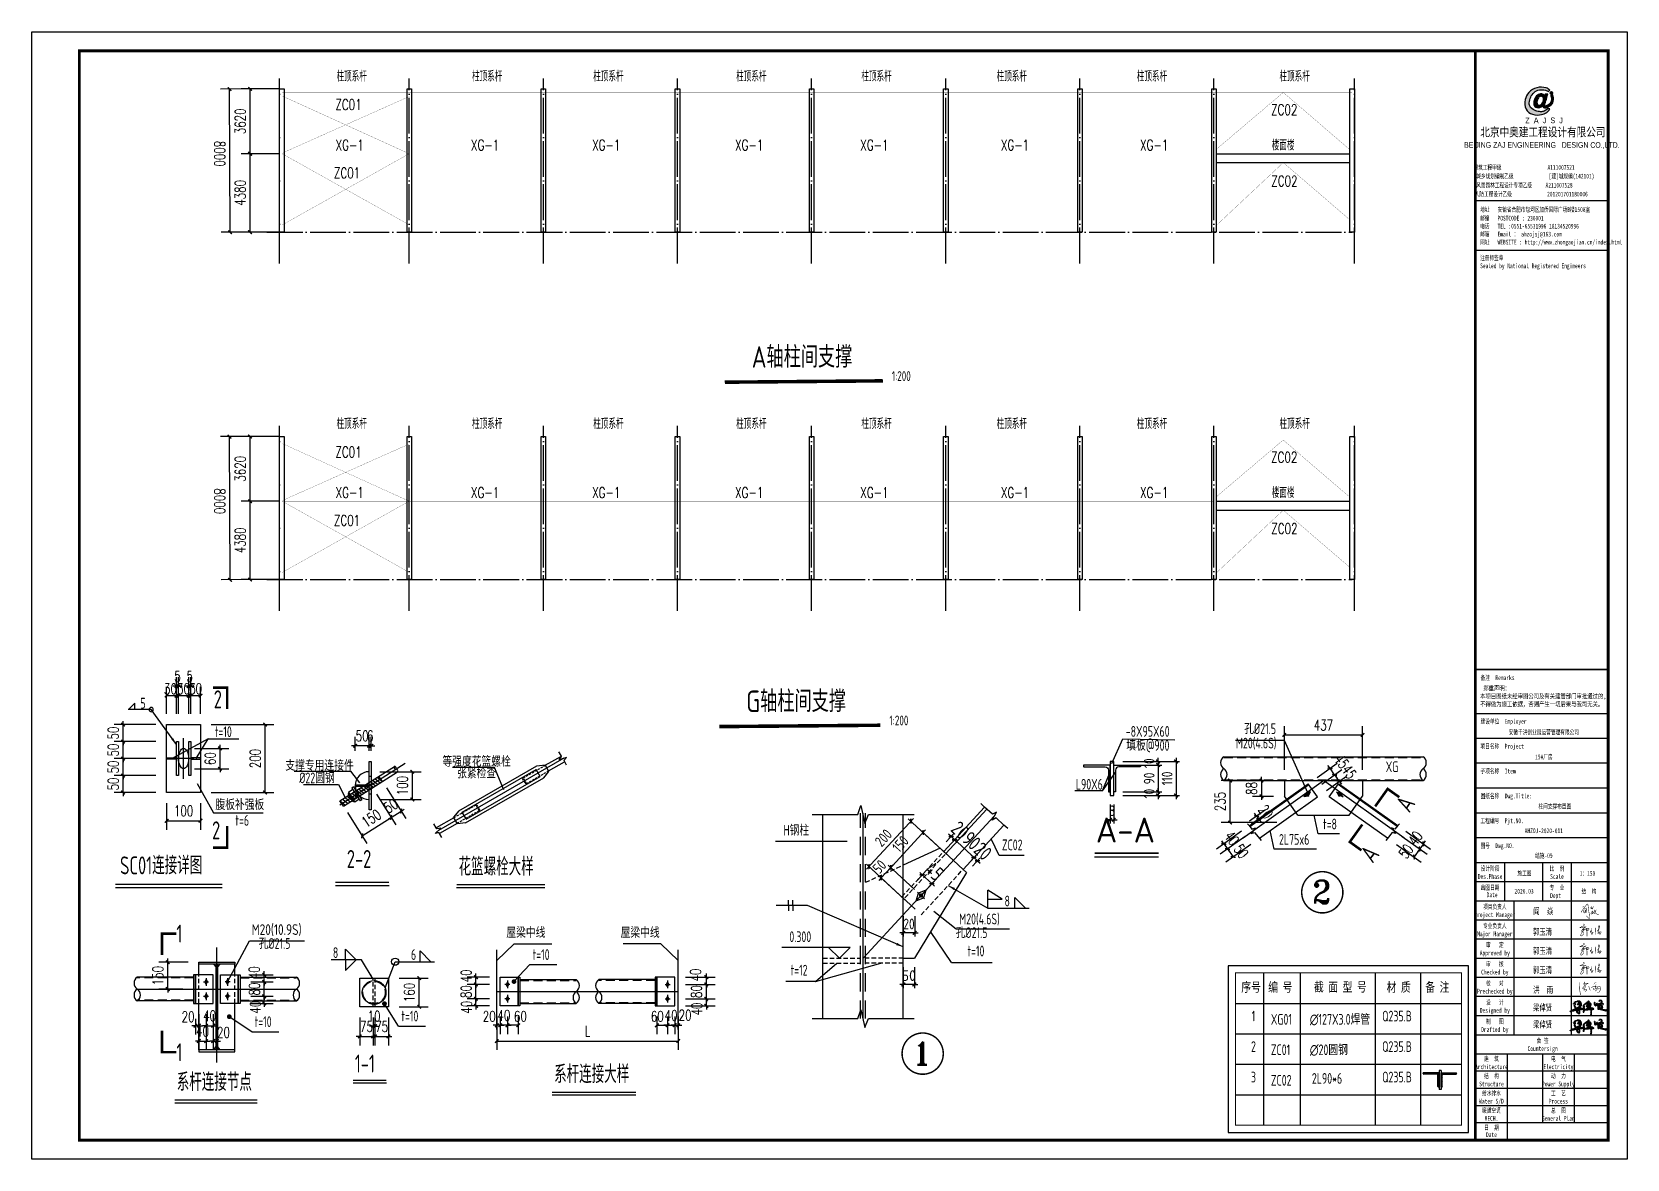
# Model space of a CAD drawing. Extents: x 177291 to 1288761, y 177638 to 322898.
# Drawn here: x 809661 to 898858, y 177960 to 240960 of the extents above; entities that cross this region are included whole.
import ezdxf
from ezdxf.enums import TextEntityAlignment as Align

# ---------------------------------------------------------------- set-up
doc = ezdxf.new("R2010")
doc.units = 0
doc.header["$LTSCALE"] = 1000
for name, pattern in [('DASH', [0.35, 0.25, -0.1]), ('DASHED', [0.75, 0.5, -0.25]), ('DASHEDX2', [38.1, 25.4, -12.7]), ('DOTE', [2.42, 2, -0.2, 0.02, -0.2]), ('HIDDEN2', [0.1875, 0.125, -0.0625])]:
    doc.linetypes.add(name, pattern=pattern)
for name, color, linetype in [('AXIS', 3, 'Continuous'), ('B 板', 11, 'Continuous'), ('BOLT', 251, 'Continuous'), ('Boltx', 252, 'DASHED'), ('DIM', 146, 'Continuous'), ('DIM_SYMB', 3, 'Continuous'), ('DOTE', 1, 'Continuous'), ('GL', 150, 'Continuous'), ('GZ', 50, 'Continuous'), ('NUM', 7, 'Continuous'), ('Prof', 2, 'Continuous'), ('PUB_DIM', 3, 'Continuous'), ('PUB_TEXT', 7, 'Continuous'), ('PUB_TITLE', 4, 'Continuous'), ('PZ', 202, 'Continuous'), ('QXX', 4, 'DASHEDX2'), ('S', 2, 'Continuous'), ('SC', 3, 'Continuous'), ('TEXT', 7, 'Continuous'), ('THICK', 6, 'Continuous'), ('THIN', 7, 'Continuous'), ('WELD', 7, 'Continuous'), ('XG', 6, 'Continuous'), ('图签', 3, 'Continuous'), ('型钢', 6, 'Continuous'), ('填充', 251, 'Continuous'), ('引出线', 3, 'Continuous'), ('粗线', 5, 'Continuous')]:
    doc.layers.add(name, color=color, linetype=linetype)
doc.styles.add('_gyy_title_Arial', font='arial.ttf', dxfattribs={"width": 0.7})
doc.styles.add('_gyy_title_ST', font='', dxfattribs={"width": 0.8})
doc.styles.add('_TCH_DIM', font='SIMPLEX', dxfattribs={"bigfont": 'GBCBIG'})
doc.styles.add('_TCH_DIM_T3', font='SIMPLEX', dxfattribs={"width": 0.705882, "bigfont": 'GBCBIG'})
doc.styles.add('HZ', font='txt.shx', dxfattribs={"width": 0.8, "bigfont": '000hztxt.shx'})
doc.styles.add('ROMANC', font='romant.shx', dxfattribs={"width": 0.8, "bigfont": '@1hztxt.shx'})
doc.styles.get("Standard").update_dxf_attribs({"font": 'gbenor.shx', "bigfont": 'gbcbig.shx'})
doc.styles.add('TSS-CTXT', font='tssdeng.shx', dxfattribs={"width": 0.8, "bigfont": 'gbcbig.shx'})
doc.styles.add('TSSD_Dimension', font='Tssdeng.shx', dxfattribs={"width": 0.8, "bigfont": 'hztxt.shx'})
doc.styles.add('TSSD_Label', font='tssdeng.shx', dxfattribs={"width": 0.7, "bigfont": 'hztxt.shx'})
doc.styles.add('TSSD_Norm', font='tssdeng.shx', dxfattribs={"bigfont": 'hztxt.shx'})
doc.styles.get('_gyy_title_ST').set_extended_font_data('SimSun')
doc.dimstyles.new('_TCH_ARCH&&200', dxfattribs={"dimtxt": 595, "dimasz": 200, "dimexe": 500, "dimexo": 600, "dimgap": 252.5, "dimtad": 1, "dimdec": 0, "dimzin": 0, "dimdsep": 46, "dimtxsty": '_TCH_DIM_T3', "dimblk": 'ARCHTICK', "dimcen": 0.09, "dimclrt": 7, "dimazin": 2, "dimtfac": 1, "dimtdec": 0, "dimtix": 1, "dimtmove": 2, "dimatfit": 3, "dimfxl": 1, "dimtolj": 1, "dimtzin": 0, "dimarcsym": 0})
doc.dimstyles.new('TCH-200-1', dxfattribs={"dimtxt": 595, "dimasz": 200, "dimexe": 500, "dimexo": 600, "dimgap": 252.5, "dimtad": 1, "dimdec": 0, "dimzin": 0, "dimdsep": 46, "dimtxsty": '_TCH_DIM_T3', "dimblk": 'ARCHTICK', "dimcen": 0.09, "dimclrd": 3, "dimclre": 3, "dimclrt": 7, "dimazin": 2, "dimtfac": 1, "dimtdec": 0, "dimtix": 1, "dimtmove": 2, "dimatfit": 3, "dimfxl": 1, "dimtolj": 1, "dimtzin": 0, "dimarcsym": 0})
doc.dimstyles.new('TCH-200-10', dxfattribs={"dimtxt": 595, "dimasz": 200, "dimexe": 500, "dimexo": 600, "dimgap": 252.5, "dimtad": 1, "dimdec": 0, "dimlfac": 0.1, "dimzin": 0, "dimdsep": 46, "dimtxsty": '_TCH_DIM_T3', "dimblk": 'ARCHTICK', "dimcen": 0.09, "dimclrd": 124, "dimclre": 124, "dimclrt": 7, "dimazin": 2, "dimtfac": 1, "dimtdec": 0, "dimtix": 1, "dimtmove": 2, "dimatfit": 3, "dimfxl": 1, "dimtolj": 1, "dimtzin": 0, "dimarcsym": 0})
doc.dimstyles.new('TSSD_150_200', dxfattribs={"dimtxt": 600, "dimasz": 200, "dimexe": 200, "dimexo": 500, "dimgap": 200, "dimtad": 1, "dimdec": 0, "dimlfac": 0.75, "dimzin": 0, "dimdsep": 46, "dimtxsty": 'TSSD_Dimension', "dimblk": 'ARCHTICK', "dimcen": 0, "dimdle": 200, "dimclrt": 7, "dimadec": 0, "dimazin": 0, "dimtfac": 1, "dimtdec": 0, "dimtix": 1, "dimtmove": 2, "dimatfit": 3, "dimldrblk": 'ARCHTICK', "dimfxl": 1, "dimtolj": 1, "dimtzin": 0, "dimarcsym": 0})
doc.dimstyles.new('TSSD_15_200', dxfattribs={"dimtxt": 600, "dimasz": 200, "dimexe": 200, "dimexo": 500, "dimgap": 200, "dimtad": 1, "dimdec": 0, "dimlfac": 0.075, "dimzin": 0, "dimdsep": 46, "dimtxsty": 'TSSD_Dimension', "dimblk": 'ARCHTICK', "dimcen": 0, "dimdle": 200, "dimclrt": 7, "dimadec": 0, "dimazin": 0, "dimtfac": 1, "dimtdec": 0, "dimtix": 1, "dimtmove": 2, "dimatfit": 3, "dimldrblk": 'ARCHTICK', "dimfxl": 1, "dimtolj": 1, "dimtzin": 0, "dimarcsym": 0})
doc.dimstyles.new('TSSD_200_200', dxfattribs={"dimscale": 1.333333, "dimtxt": 450, "dimasz": 150, "dimexe": 150, "dimexo": 375, "dimgap": 150, "dimtad": 1, "dimdec": 0, "dimzin": 0, "dimdsep": 46, "dimtxsty": 'TSSD_Dimension', "dimblk": 'ARCHTICK', "dimcen": 0, "dimdle": 150, "dimclrd": 3, "dimclre": 3, "dimclrt": 7, "dimadec": 0, "dimazin": 0, "dimtfac": 1, "dimtdec": 0, "dimtix": 1, "dimtmove": 2, "dimatfit": 3, "dimfxl": 1, "dimtolj": 1, "dimtzin": 0, "dimarcsym": 0})
doc.dimstyles.new('TSSD_20_200', dxfattribs={"dimtxt": 600, "dimasz": 200, "dimexe": 200, "dimexo": 500, "dimgap": 200, "dimtad": 1, "dimdec": 0, "dimlfac": 0.05, "dimzin": 0, "dimdsep": 46, "dimtxsty": 'TSSD_Dimension', "dimblk": 'ARCHTICK', "dimblk1": 'ARCHTICK', "dimblk2": 'ARCHTICK', "dimcen": 0, "dimdle": 200, "dimclrt": 7, "dimadec": 0, "dimazin": 0, "dimtfac": 1, "dimtdec": 0, "dimtix": 1, "dimtmove": 2, "dimatfit": 3, "dimfxl": 1, "dimtolj": 1, "dimtzin": 0, "dimarcsym": 0})
doc.dimstyles.new('TSSD_LEADER_STYLE_300.0', dxfattribs={"dimtxt": 0.18, "dimasz": 300, "dimexe": 0.18, "dimexo": 0.0625, "dimgap": 0.09, "dimtad": 0, "dimtih": 1, "dimtoh": 1, "dimdec": 4, "dimzin": 0, "dimdsep": 46, "dimtxsty": 'Standard', "dimcen": 0.09, "dimadec": 0, "dimazin": 0, "dimtfac": 1, "dimtdec": 4, "dimtofl": 0, "dimtmove": 0, "dimatfit": 3, "dimfxl": 1, "dimtolj": 1, "dimtzin": 0, "dimarcsym": 0})
doc.dimstyles.new('TSSD_LEADER_STYLE_400.0', dxfattribs={"dimtxt": 1200, "dimasz": 400, "dimexe": 400, "dimexo": 1000, "dimgap": 0.09, "dimtad": 0, "dimtih": 1, "dimtoh": 1, "dimdec": 4, "dimzin": 0, "dimdsep": 46, "dimtxsty": 'Standard', "dimcen": 0.09, "dimdle": 400, "dimclrt": 7, "dimadec": 0, "dimazin": 0, "dimtfac": 1, "dimtdec": 4, "dimtofl": 0, "dimtmove": 0, "dimatfit": 3, "dimfxl": 1, "dimtolj": 1, "dimtzin": 0, "dimarcsym": 0})

msp = doc.modelspace()

# ---------------------------------------------------------------- texts
at = {"color": 1, "insert": (890649.53, 235606.86), "char_height": 538.6524, "width": 7045.2659, "attachment_point": 1, "style": 'HZ'}
msp.add_mtext('北京中奥建工程设计有限公司', dxfattribs=at)
at = {"layer": 'NUM', "linetype": 'ByBlock', "style": 'TSSD_Norm', "width": 0.8}
for s, p in [('A轴柱间支撑', (849913.33, 222194.88)), ('G轴柱间支撑', (849605.46, 202946.69))]:
    msp.add_text(s, height=1200, dxfattribs=at).set_placement(p)
at = {"layer": 'NUM', "style": 'TSSD_Norm', "width": 0.7}
for p in [(857745.59, 221449.55), (857612.02, 202201.36)]:
    msp.add_text('1:200', height=550, dxfattribs=at).set_placement(p)
at = {"layer": 'PUB_TEXT', "style": '_TCH_DIM', "width": 0.705882}
for s, p in [('柱顶系杆', (826696.05, 238186.93)), ('柱顶系杆', (834273.4, 238186.93)), ('柱顶系杆', (841050.64, 238186.93)), ('柱顶系杆', (849042.7, 238186.93)), ('柱顶系杆', (856042.7, 238186.93)), ('柱顶系杆', (863605.6, 238186.93)), ('柱顶系杆', (871445.14, 238186.93)), ('柱顶系杆', (879421.92, 238186.93)), ('ZC01', (826630.46, 236601.33)), ('ZC02', (878951.79, 236308.04)), ('XG-1', (826644.76, 234337.12)), ('XG-1', (834213.81, 234337.12)), ('XG-1', (840991.04, 234337.12)), ('XG-1', (848983.1, 234337.12)), ('XG-1', (855983.1, 234337.12)), ('XG-1', (863844.73, 234337.12)), ('XG-1', (871629.09, 234337.12)), ('楼面楼', (878990.29, 234337.12)), ('ZC01', (826547.7, 232779.47)), ('ZC02', (878963, 232321.19)), ('柱顶系杆', (826696.05, 218764.44)), ('柱顶系杆', (834273.4, 218764.44)), ('柱顶系杆', (841050.64, 218764.44)), ('柱顶系杆', (849042.7, 218764.44)), ('柱顶系杆', (856042.7, 218764.44)), ('柱顶系杆', (863605.6, 218764.44)), ('柱顶系杆', (871445.14, 218764.44)), ('柱顶系杆', (879421.92, 218764.44)), ('ZC01', (826630.46, 217178.83)), ('ZC02', (878951.79, 216885.54)), ('XG-1', (826644.76, 214914.62)), ('XG-1', (834213.81, 214914.62)), ('XG-1', (840991.04, 214914.62)), ('XG-1', (848983.1, 214914.62)), ('XG-1', (855983.1, 214914.62)), ('XG-1', (863844.73, 214914.62)), ('XG-1', (871629.09, 214914.62)), ('楼面楼', (878990.29, 214914.62)), ('ZC01', (826547.7, 213356.97)), ('ZC02', (878963, 212898.69))]:
    msp.add_text(s, height=600, dxfattribs=at).set_placement(p)
at = {"layer": 'PUB_TEXT', "linetype": 'ByBlock', "style": 'TSS-CTXT', "width": 0.8}
for rotation, p in [(57.529437, (886448.89, 197826.36, -110431.7)), (51.4886795, (884451.75, 195026.42, -110431.7))]:
    msp.add_text('A', height=1000, rotation=rotation, dxfattribs=at).set_placement(p, align=Align.MIDDLE_CENTER)
at = {"layer": 'PUB_TEXT', "color": 3, "style": '_gyy_title_ST', "width": 0.7}
for s, p in [('阎  焱', (893610.21, 191638.61)), ('郭玉清', (893600.55, 190483.89)), ('郭玉清', (893600.55, 189414.87)), ('郭玉清', (893600.55, 188345.85)), ('洪  雨', (893602.94, 187241.72)), ('梁倬贤', (893602.94, 186250.44)), ('梁倬贤', (893602.94, 185304.39))]:
    msp.add_text(s, height=360.946, dxfattribs=at).set_placement(p)
at = {"layer": 'PUB_TITLE', "width": 0.7}
for s, height, style, p in [('BEIJING ZAJ ENGINEERING   DESIGN CO.,LTD.', 318.1829, '_gyy_title_Arial', (894094.21, 234483.94)), ('城乡规划编制乙级             [建]城规编(142101)', 265.1525, '_gyy_title_ST', (893729.49, 232768.72)), ('建筑工程甲级                 A111007521             ', 265.1525, '_gyy_title_ST', (894083.55, 233255.19)), ('人防工程设计乙级             201201701180006', 265.1525, '_gyy_title_ST', (893499.4, 231763.85)), ('风景园林工程设计专项乙级     A211007528           ', 265.1525, '_gyy_title_ST', (893951.57, 232260.08)), ('Des.Phase', 267.255, '_gyy_title_ST', (891194.73, 193623.44)), ('设计阶段', 267.255, '_gyy_title_ST', (891194.73, 194072.42)), ('比  例', 267.255, '_gyy_title_ST', (894936.31, 194072.42)), ('Scale', 267.255, '_gyy_title_ST', (894936.31, 193623.44)), ('出图日期', 267.255, '_gyy_title_ST', (891194.73, 193003.39)), ('Date', 267.255, '_gyy_title_ST', (891309.72, 192598.21)), ('专  业', 267.255, '_gyy_title_ST', (894936.31, 193003.39)), ('Dept ', 267.255, '_gyy_title_ST', (894936.31, 192554.41)), ('项目负责人', 267.255, '_gyy_title_ST', (891461.99, 191934.37)), ('Project Manager', 267.2551, '_gyy_title_ST', (891461.99, 191485.38)), ('专业负责人', 267.255, '_gyy_title_ST', (891461.99, 190865.35)), ('Major Manager', 267.2551, '_gyy_title_ST', (891461.99, 190416.36)), ('审   定', 267.255, '_gyy_title_ST', (891462, 189796.33)), ('Approved by', 267.2551, '_gyy_title_ST', (891461.99, 189347.34)), ('Checked by', 267.255, '_gyy_title_ST', (891461.99, 188278.32)), ('审   核', 267.255, '_gyy_title_ST', (891462, 188727.31)), ('Prechecked by', 267.2551, '_gyy_title_ST', (891461.99, 187209.3)), ('校   对', 267.255, '_gyy_title_ST', (891462, 187658.29)), ('Designed by', 267.2551, '_gyy_title_ST', (891461.99, 186140.28)), ('设   计', 267.255, '_gyy_title_ST', (891462, 186589.26)), ('制   图', 267.255, '_gyy_title_ST', (891462, 185520.24)), ('Drafted by', 267.255, '_gyy_title_ST', (891461.99, 185071.26)), ('会 签', 267.255, '_gyy_title_ST', (894134.54, 184451.22)), ('Countersign', 267.2551, '_gyy_title_ST', (894134.54, 184002.23)), ('Architecture', 267.2551, '_gyy_title_ST', (891274.91, 182986.66)), ('建  筑', 267.255, '_gyy_title_ST', (891274.91, 183435.65)), ('Electricity', 267.2551, '_gyy_title_ST', (895016.49, 182986.66)), ('电  气', 267.255, '_gyy_title_ST', (895016.49, 183435.65)), ('Structure', 267.255, '_gyy_title_ST', (891274.91, 182024.55)), ('结  构', 267.255, '_gyy_title_ST', (891274.91, 182473.53)), ('Power Supply', 267.2551, '_gyy_title_ST', (895016.49, 182024.55)), ('动  力', 267.255, '_gyy_title_ST', (895016.49, 182473.53)), ('Water S/D', 267.255, '_gyy_title_ST', (891274.91, 181062.42)), ('给水排水', 267.255, '_gyy_title_ST', (891274.91, 181511.41)), ('Process', 267.255, '_gyy_title_ST', (895016.49, 181062.42)), ('工  艺', 267.255, '_gyy_title_ST', (895016.49, 181511.41)), ('暖通空调', 267.255, '_gyy_title_ST', (891274.91, 180549.29)), ('MECH.', 267.255, '_gyy_title_ST', (891274.91, 180100.31)), ('General Plan', 267.2551, '_gyy_title_ST', (895016.49, 180100.31)), ('总  图', 267.255, '_gyy_title_ST', (895016.49, 180549.29)), ('日  期', 267.255, '_gyy_title_ST', (891274.91, 179587.17)), ('Date', 267.255, '_gyy_title_ST', (891274.91, 179191.64))]:
    msp.add_text(s, height=height, dxfattribs=dict(at, style=style)).set_placement(p, align=Align.CENTER)
at = {"layer": 'PUB_TITLE', "style": '_gyy_title_ST', "width": 0.7}
for s, height, p in [('地址   安徽省合肥市包河区加侨国际广场B楼1508室', 265.1525, (890641.76, 230902.42)), ('邮编   POSTCODE : 230001', 265.1525, (890641.76, 230418.1)), ('电话   TEL :0551-65531996 18134520996', 265.1525, (890641.76, 229972.64)), ('邮箱   Email ： ahzojsj@163.com', 265.1525, (890641.76, 229527.18)), ('网址   WEBSITE : http://www.zhongaojian.cn/index.html', 265.1525, (890641.76, 229079.11)), ('注册师签章', 265.152, (890641.76, 228198.8)), ('Sealed by National Registered Engineers', 265.1525, (890643.2, 227753.34)), ('备注  Remarks', 267.2551, (890663.47, 204732.42)), ('建设单位  Employer', 267.2551, (890663.47, 202293.19)), ('项目名称  Project', 267.2551, (890663.47, 200903.46)), ('子项名称  Item', 267.255, (890663.47, 199513.74)), ('图纸名称  Dwg.Title:', 267.2551, (890663.47, 198124.01)), ('工程编号  Pjt.NO.', 267.2551, (890663.47, 196734.28)), ('图号  Dwg.NO.', 267.2551, (890663.47, 195344.55))]:
    msp.add_text(s, height=height, dxfattribs=at).set_placement(p)
at = {"layer": 'PUB_TITLE', "color": 2, "style": '_gyy_title_ST', "width": 0.7}
for s, height, p in [('安徽千洪创业园运营管理有限公司', 267.2551, (894201.85, 201689.78)), ('15#厂房', 267.255, (894201.85, 200300.05))]:
    msp.add_text(s, height=height, dxfattribs=at).set_placement(p, align=Align.CENTER)
at = {"layer": 'PUB_TITLE', "color": 6, "style": '_gyy_title_ST', "width": 0.7}
for s, height, p in [('柱间支撑布置图', 267.255, (894816.92, 197545.27)), ('AHZOJ-2020-011', 267.2551, (894201.85, 196177.52))]:
    msp.add_text(s, height=height, dxfattribs=at).set_placement(p, align=Align.CENTER)
at = {"layer": 'PUB_TITLE', "color": 7, "style": '_gyy_title_ST', "width": 0.7}
for s, p in [('结施-09', (894201.85, 194787.79)), ('施工图', (893119.34, 193804.67)), ('1：150', (896641.81, 193796.21)), ('2020.03', (893099.56, 192798.52)), ('结  构', (896729.22, 192798.52))]:
    msp.add_text(s, height=267.255, dxfattribs=at).set_placement(p, align=Align.CENTER)
at = {"layer": 'PUB_TITLE', "insert": (890641.13, 204414.76), "char_height": 267.2551, "width": 8552.1722, "attachment_point": 1, "style": '_gyy_title_ST'}
msp.add_mtext(' 郑重声明：\\P本项目图纸未经审图公司及有关建管部门审批通过的,\\P不得做为施工依据，否则产生一切后果与我司无关。', dxfattribs=at)
at = {"layer": 'TEXT', "style": 'TSSD_Label', "width": 0.7}
for s, p in [('5', (815727.29, 203140.7, 456.03)), ('XG', (885361.63, 199588.28, -34917.14)), ('8', (864047.79, 192084.99)), ('8', (826491.76, 189199.27)), ('6', (830857.36, 189092)), ('XG01', (878941.21, 185471.11)), ('∅127X3.0焊管', (881117.91, 185471.11)), ('ZC01', (878941.21, 183768.28)), ('∅20圆钢', (881117.91, 183768.28)), ('ZC02', (878941.21, 182065.46)), ('2L90*6', (881233.16, 182167.48))]:
    msp.add_text(s, height=600, dxfattribs=at).set_placement(p)
for s, height, p in [('2', 1000, (820058.81, 203658.11, 181.93)), ('等强度花篮螺栓', 600, (834528.11, 200183.14)), ('张紧检查', 600, (834528.11, 199535.66)), ('2', 1000, (819961.18, 196334.36, 181.93)), ('1', 1000, (817906.45, 190561.73)), ('1', 1000, (817906.45, 183931.89))]:
    msp.add_text(s, height=height, dxfattribs=at).set_placement(p, align=Align.MIDDLE_CENTER)
for s, p in [('t=10', (820364.55, 201848.32, 181.93)), ('支撑专用连接件', (825742.71, 199992.52)), ('腹板补强板', (821287.96, 197802.86, 181.93)), ('t=6', (821420.45, 196889.91, 181.93))]:
    msp.add_text(s, height=600, dxfattribs=at).set_placement(p, align=Align.MIDDLE)
for s, height, p in [('孔%%c21.5', 600, (877449.63, 201532.78, -1266.06)), ('M20(4.6S)', 600, (876986.72, 200729.28, -1266.06)), ('t=8', 600, (881857.3, 196202.98, -100970.55)), ('2L75x6', 600, (879393.43, 195347.03, -103043.88)), ('SC01连接详图', 1000, (814587.04, 193576.81, 181.93)), ('2-2', 1000, (827270.5, 193935.29, 121.29)), ('花篮螺栓大样', 1000, (833520.47, 193506.45)), ('t=10', 600, (837657.88, 188910.25)), ('t=10', 600, (822114.62, 185160.54)), ('t=10', 600, (830320.2, 185470.03)), ('1-1', 1000, (827717.27, 182498.08)), ('系杆连接节点', 1000, (817760.8, 181468.09)), ('系杆连接大样', 1000, (838862.83, 181905.98))]:
    msp.add_text(s, height=height, dxfattribs=at).set_placement(p, align=Align.BOTTOM_LEFT)
msp.add_text('%%c22圆钢', height=600, dxfattribs=at).set_placement((826594.29, 198966.18), align=Align.RIGHT)
at = {"layer": 'TEXT', "linetype": 'ByBlock', "style": 'TSSD_Norm'}
msp.add_text('A-A', height=1400, dxfattribs=at).set_placement((869150.57, 195231.91), align=Align.BOTTOM_LEFT)
at = {"layer": 'TEXT', "style": 'TSSD_Label', "width": 0.7}
for s, p in [('屋梁中线', (838374.66, 190141.41)), ('屋梁中线', (844762.45, 190141.41)), ('孔%%c21.5', (824117.03, 189528.23))]:
    msp.add_text(s, height=600, dxfattribs=at).set_placement(p, align=Align.BOTTOM_RIGHT)
for s, p in [('序号', (877833.2, 187071.44)), ('编 号', (879465.52, 187071.44)), ('截 面 型 号', (882822.58, 187083.95)), ('材 质', (886083.44, 187071.44)), ('备 注', (888250.25, 187071.44)), ('1', (877965.52, 185471.11)), ('Q235.B', (885994.2, 185471.11)), ('2', (877965.52, 183768.28)), ('Q235.B', (885994.2, 183768.28)), ('3', (877965.52, 182065.46)), ('Q235.B', (885994.2, 182065.46))]:
    msp.add_text(s, height=600, dxfattribs=at).set_placement(p, align=Align.BOTTOM_CENTER)
at = {"layer": 'THIN', "style": 'TSSD_Dimension', "width": 0.7}
for s, p in [('-8X95X60', (870826.42, 201563.03)), ('填板@900', (870856.84, 200783.2)), ('L90X6', (868034.95, 198608.67))]:
    msp.add_text(s, height=600, dxfattribs=at).set_placement(p)
for s, p in [('H钢柱', (851684.96, 195861.31)), ('ZC02', (863901.63, 195042.55)), ('孔%%c21.5', (861313.94, 190137.36)), ('M20(4.6S)', (861513.35, 190898.05)), ('t=10', (861972.06, 189108.11)), ('t=12', (852083.65, 188040.37))]:
    msp.add_text(s, height=600, dxfattribs=at).set_placement(p, align=Align.BOTTOM_LEFT)
at = {"layer": 'THIN'}
for s, style, width, p in [('M20(10.9S)', 'TSSD_Norm', 0.8, (824740.64, 190306.93)), ('0.300', 'TSSD_Dimension', 0.7, (853237.63, 189907.59))]:
    msp.add_text(s, height=600, dxfattribs=dict(at, style=style, width=width)).set_placement(p, align=Align.BOTTOM_RIGHT)

# ---------------------------------------------------------------- blocks, each defined once
blk = doc.blocks.new('_ArchTick')
at = {"color": 0, "linetype": 'ByBlock', "const_width": 0.4}
blk.add_lwpolyline([(-0.5, -0.5), (0.5, 0.5)], dxfattribs=at)
blk = doc.blocks.new('*D219')
at = {"layer": 'AXIS', "color": 0, "lineweight": -2, "transparency": 16777216}
for p, q in [((823453, 237771), (820214, 237761)), ((820739, 229763), (820714, 237763)), ((823478, 229771), (820239, 229761))]:
    blk.add_line(p, q, dxfattribs=at)
at = {"layer": 'Defpoints', "color": 0, "transparency": 16777216}
for p in [(820714, 237763), (824053, 237773), (824078, 229773)]:
    blk.add_point(p, dxfattribs=at)
at = {"layer": 'AXIS', "color": 0, "lineweight": -2, "transparency": 16777216, "xscale": 200, "yscale": 200, "zscale": 200}
for p, rotation in [((820714, 237763), 90.17904874766555), ((820739, 229763), 270.1790487476655)]:
    blk.add_blockref('_ArchTick', p, dxfattribs=dict(at, rotation=rotation))
at = {"layer": 'AXIS', "color": 7, "transparency": 16777216, "insert": (820164, 234153), "char_height": 595, "attachment_point": 5, "rotation": 270.17905, "style": '_TCH_DIM_T3'}
blk.add_mtext('\\A1;8000', dxfattribs=at)
blk = doc.blocks.new('*D220')
at = {"layer": 'AXIS', "color": 0, "lineweight": -2, "transparency": 16777216}
for p, q in [((823453, 234153), (821359, 234153)), ((821859, 229773), (821859, 234153)), ((823453, 229773), (821359, 229773))]:
    blk.add_line(p, q, dxfattribs=at)
at = {"layer": 'Defpoints', "color": 0, "transparency": 16777216}
for p in [(821859, 234153), (824053, 234153), (824053, 229773)]:
    blk.add_point(p, dxfattribs=at)
at = {"layer": 'AXIS', "color": 0, "lineweight": -2, "transparency": 16777216, "xscale": 200, "yscale": 200, "zscale": 200}
for p, rotation in [((821859, 234153), 90), ((821859, 229773), 270)]:
    blk.add_blockref('_ArchTick', p, dxfattribs=dict(at, rotation=rotation))
at = {"layer": 'AXIS', "color": 7, "transparency": 16777216, "insert": (821309, 231963), "char_height": 595, "attachment_point": 5, "rotation": 90, "style": '_TCH_DIM_T3'}
blk.add_mtext('\\A1;4380', dxfattribs=at)
blk = doc.blocks.new('*D221')
at = {"layer": 'AXIS', "color": 0, "lineweight": -2, "transparency": 16777216}
for p, q in [((823453, 237773), (821359, 237773)), ((821859, 234153), (821859, 237773)), ((823453, 234153), (821359, 234153))]:
    blk.add_line(p, q, dxfattribs=at)
at = {"layer": 'Defpoints', "color": 0, "transparency": 16777216}
for p in [(821859, 237773), (824053, 237773), (824053, 234153)]:
    blk.add_point(p, dxfattribs=at)
at = {"layer": 'AXIS', "color": 0, "lineweight": -2, "transparency": 16777216, "xscale": 200, "yscale": 200, "zscale": 200}
for p, rotation in [((821859, 237773), 90), ((821859, 234153), 270)]:
    blk.add_blockref('_ArchTick', p, dxfattribs=dict(at, rotation=rotation))
at = {"layer": 'AXIS', "color": 7, "transparency": 16777216, "insert": (821309, 235963), "char_height": 595, "attachment_point": 5, "rotation": 90, "style": '_TCH_DIM_T3'}
blk.add_mtext('\\A1;3620', dxfattribs=at)
blk = doc.blocks.new('*D269')
at = {"layer": 'AXIS', "color": 3, "lineweight": -2, "transparency": 16777216}
for p, q in [((828924, 198353), (830013, 196636)), ((827301, 197324), (828391, 195606)), ((828123, 196029), (829745, 197058))]:
    blk.add_line(p, q, dxfattribs=at)
at = {"layer": 'Defpoints', "color": 0, "transparency": 16777216}
for p in [(828602, 198860), (826980, 197831), (829745, 197058)]:
    blk.add_point(p, dxfattribs=at)
at = {"layer": 'AXIS', "color": 3, "lineweight": -2, "transparency": 16777216, "xscale": 200, "yscale": 200, "zscale": 200}
for p, rotation in [((829745, 197058), 32.39712451300666), ((828123, 196029), 212.3971245130067)]:
    blk.add_blockref('_ArchTick', p, dxfattribs=dict(at, rotation=rotation))
at = {"layer": 'AXIS', "color": 7, "transparency": 16777216, "insert": (828640, 197008), "char_height": 595, "attachment_point": 5, "rotation": 32.39712, "style": '_TCH_DIM_T3'}
blk.add_mtext('\\A1;150', dxfattribs=at)
blk = doc.blocks.new('*D270')
at = {"layer": 'AXIS', "color": 3, "lineweight": -2, "transparency": 16777216}
for p, q in [((827738, 201059), (827538, 201059)), ((827738, 200781), (827738, 201559)), ((828516, 201059), (827738, 201059)), ((828516, 200781), (828516, 201559)), ((828516, 201059), (828716, 201059))]:
    blk.add_line(p, q, dxfattribs=at)
at = {"layer": 'Defpoints', "color": 0, "transparency": 16777216}
for p in [(827738, 201059), (827738, 200181), (828516, 200181)]:
    blk.add_point(p, dxfattribs=at)
at = {"layer": 'AXIS', "color": 3, "lineweight": -2, "transparency": 16777216, "xscale": 200, "yscale": 200, "zscale": 200}
blk.add_blockref('_ArchTick', (827738, 201059), dxfattribs=at)
at = {"layer": 'AXIS', "color": 3, "lineweight": -2, "transparency": 16777216, "xscale": 200, "yscale": 200, "zscale": 200, "rotation": 180}
blk.add_blockref('_ArchTick', (828516, 201059), dxfattribs=at)
at = {"layer": 'AXIS', "color": 7, "transparency": 16777216, "insert": (828127, 201609), "char_height": 595, "attachment_point": 5, "style": '_TCH_DIM_T3'}
blk.add_mtext('\\A1;50', dxfattribs=at)
blk = doc.blocks.new('*D271')
at = {"layer": 'AXIS', "color": 3, "lineweight": -2, "transparency": 16777216}
for p, q in [((829116, 199613), (831428, 199613)), ((830928, 199613), (830928, 198057)), ((829116, 198057), (831428, 198057))]:
    blk.add_line(p, q, dxfattribs=at)
at = {"layer": 'Defpoints', "color": 0, "transparency": 16777216}
for p in [(828516, 199613), (828516, 198057), (830928, 198057)]:
    blk.add_point(p, dxfattribs=at)
at = {"layer": 'AXIS', "color": 3, "lineweight": -2, "transparency": 16777216, "xscale": 200, "yscale": 200, "zscale": 200}
for p, rotation in [((830928, 199613), 90), ((830928, 198057), 270)]:
    blk.add_blockref('_ArchTick', p, dxfattribs=dict(at, rotation=rotation))
at = {"layer": 'AXIS', "color": 7, "transparency": 16777216, "insert": (830378, 198835), "char_height": 595, "attachment_point": 5, "rotation": 90, "style": '_TCH_DIM_T3'}
blk.add_mtext('\\A1;100', dxfattribs=at)
blk = doc.blocks.new('*D272')
at = {"layer": 'AXIS', "color": 3, "lineweight": -2, "transparency": 16777216}
for p, q in [((828516, 201059), (828316, 201059)), ((828516, 200781), (828516, 201559)), ((828638, 201059), (828516, 201059)), ((828638, 200781), (828638, 201559)), ((828638, 201059), (828838, 201059))]:
    blk.add_line(p, q, dxfattribs=at)
at = {"layer": 'Defpoints', "color": 0, "transparency": 16777216}
for p in [(828516, 201059), (828516, 200181), (828638, 200181)]:
    blk.add_point(p, dxfattribs=at)
at = {"layer": 'AXIS', "color": 3, "lineweight": -2, "transparency": 16777216, "xscale": 200, "yscale": 200, "zscale": 200}
blk.add_blockref('_ArchTick', (828516, 201059), dxfattribs=at)
at = {"layer": 'AXIS', "color": 3, "lineweight": -2, "transparency": 16777216, "xscale": 200, "yscale": 200, "zscale": 200, "rotation": 180}
blk.add_blockref('_ArchTick', (828638, 201059), dxfattribs=at)
at = {"layer": 'AXIS', "color": 7, "transparency": 16777216, "insert": (828577, 201609), "char_height": 595, "attachment_point": 5, "style": '_TCH_DIM_T3'}
blk.add_mtext('\\A1;6', dxfattribs=at)
blk = doc.blocks.new('*D273')
at = {"layer": 'AXIS', "color": 3, "lineweight": -2, "transparency": 16777216}
for p, q in [((828924, 198353), (830013, 196636)), ((829483, 198708), (830573, 196991)), ((829745, 197058), (830305, 197413)), ((830305, 197413), (830474, 197520)), ((829745, 197058), (829577, 196951))]:
    blk.add_line(p, q, dxfattribs=at)
at = {"layer": 'Defpoints', "color": 0, "transparency": 16777216}
for p in [(829162, 199215), (828602, 198860), (830305, 197413)]:
    blk.add_point(p, dxfattribs=at)
at = {"layer": 'AXIS', "color": 3, "lineweight": -2, "transparency": 16777216, "xscale": 200, "yscale": 200, "zscale": 200}
for p, rotation in [((829745, 197058), 32.39712451296427), ((830305, 197413), 212.3971245129642)]:
    blk.add_blockref('_ArchTick', p, dxfattribs=dict(at, rotation=rotation))
at = {"layer": 'AXIS', "color": 7, "transparency": 16777216, "insert": (829731, 197700), "char_height": 595, "attachment_point": 5, "rotation": 32.39712, "style": '_TCH_DIM_T3'}
blk.add_mtext('\\A1;50', dxfattribs=at)
blk = doc.blocks.new('*D274')
at = {"layer": 'AXIS', "color": 3, "lineweight": -2, "transparency": 16777216}
for p, q in [((816595, 200347), (814259, 200347)), ((814759, 200347), (814759, 200547)), ((814759, 199399), (814759, 200347)), ((816595, 199399), (814259, 199399)), ((814759, 199399), (814759, 199199))]:
    blk.add_line(p, q, dxfattribs=at)
at = {"layer": 'Defpoints', "color": 0, "transparency": 16777216}
for p in [(814759, 200347), (817195, 200347), (817195, 199399)]:
    blk.add_point(p, dxfattribs=at)
at = {"layer": 'AXIS', "color": 3, "lineweight": -2, "transparency": 16777216, "xscale": 200, "yscale": 200, "zscale": 200}
for p, rotation in [((814759, 200347), 270), ((814759, 199399), 90)]:
    blk.add_blockref('_ArchTick', p, dxfattribs=dict(at, rotation=rotation))
at = {"layer": 'AXIS', "color": 7, "transparency": 16777216, "insert": (814209, 199873), "char_height": 595, "attachment_point": 5, "rotation": 90, "style": '_TCH_DIM_T3'}
blk.add_mtext('\\A1;50', dxfattribs=at)
blk = doc.blocks.new('*D275')
at = {"layer": 'AXIS', "color": 3, "lineweight": -2, "transparency": 16777216}
for p, q in [((816595, 201296), (814259, 201296)), ((814759, 201296), (814759, 201496)), ((814759, 200347), (814759, 201296)), ((816595, 200347), (814259, 200347)), ((814759, 200347), (814759, 200147))]:
    blk.add_line(p, q, dxfattribs=at)
at = {"layer": 'Defpoints', "color": 0, "transparency": 16777216}
for p in [(814759, 201296), (817195, 201296), (817195, 200347)]:
    blk.add_point(p, dxfattribs=at)
at = {"layer": 'AXIS', "color": 3, "lineweight": -2, "transparency": 16777216, "xscale": 200, "yscale": 200, "zscale": 200}
for p, rotation in [((814759, 201296), 270), ((814759, 200347), 90)]:
    blk.add_blockref('_ArchTick', p, dxfattribs=dict(at, rotation=rotation))
at = {"layer": 'AXIS', "color": 7, "transparency": 16777216, "insert": (814209, 200822), "char_height": 595, "attachment_point": 5, "rotation": 90, "style": '_TCH_DIM_T3'}
blk.add_mtext('\\A1;50', dxfattribs=at)
blk = doc.blocks.new('*D276')
at = {"layer": 'AXIS', "color": 3, "lineweight": -2, "transparency": 16777216}
for p, q in [((816595, 202244), (814259, 202244)), ((814759, 202244), (814759, 202444)), ((814759, 201296), (814759, 202244)), ((816595, 201296), (814259, 201296)), ((814759, 201296), (814759, 201096))]:
    blk.add_line(p, q, dxfattribs=at)
at = {"layer": 'Defpoints', "color": 0, "transparency": 16777216}
for p in [(814759, 202244), (817195, 202244), (817195, 201296)]:
    blk.add_point(p, dxfattribs=at)
at = {"layer": 'AXIS', "color": 3, "lineweight": -2, "transparency": 16777216, "xscale": 200, "yscale": 200, "zscale": 200}
for p, rotation in [((814759, 202244), 270), ((814759, 201296), 90)]:
    blk.add_blockref('_ArchTick', p, dxfattribs=dict(at, rotation=rotation))
at = {"layer": 'AXIS', "color": 7, "transparency": 16777216, "insert": (814209, 201770), "char_height": 595, "attachment_point": 5, "rotation": 90, "style": '_TCH_DIM_T3'}
blk.add_mtext('\\A1;50', dxfattribs=at)
blk = doc.blocks.new('*D277')
at = {"layer": 'AXIS', "color": 3, "lineweight": -2, "transparency": 16777216}
for p, q in [((818744, 200917), (820680, 200917)), ((820180, 200917), (820180, 201117)), ((820180, 199778), (820180, 200917)), ((818744, 199778), (820680, 199778)), ((820180, 199778), (820180, 199578))]:
    blk.add_line(p, q, dxfattribs=at)
at = {"layer": 'Defpoints', "color": 0, "transparency": 16777216}
for p in [(818144, 200917), (820180, 200917), (818144, 199778, 162)]:
    blk.add_point(p, dxfattribs=at)
at = {"layer": 'AXIS', "color": 3, "lineweight": -2, "transparency": 16777216, "xscale": 200, "yscale": 200, "zscale": 200}
for p, rotation in [((820180, 200917), 270), ((820180, 199778), 90)]:
    blk.add_blockref('_ArchTick', p, dxfattribs=dict(at, rotation=rotation))
at = {"layer": 'AXIS', "color": 7, "transparency": 16777216, "insert": (819630, 200347), "char_height": 595, "attachment_point": 5, "rotation": 90, "style": '_TCH_DIM_T3'}
blk.add_mtext('\\A1;60', dxfattribs=at)
blk = doc.blocks.new('*D278')
at = {"layer": 'AXIS', "color": 3, "lineweight": -2, "transparency": 16777216}
for p, q in [((816595, 199399), (814259, 199399)), ((814759, 199399), (814759, 199599)), ((814759, 198450), (814759, 199399)), ((816595, 198450), (814259, 198450)), ((814759, 198450), (814759, 198250))]:
    blk.add_line(p, q, dxfattribs=at)
at = {"layer": 'Defpoints', "color": 0, "transparency": 16777216}
for p in [(814759, 199399), (817195, 199399), (817195, 198450)]:
    blk.add_point(p, dxfattribs=at)
at = {"layer": 'AXIS', "color": 3, "lineweight": -2, "transparency": 16777216, "xscale": 200, "yscale": 200, "zscale": 200}
for p, rotation in [((814759, 199399), 270), ((814759, 198450), 90)]:
    blk.add_blockref('_ArchTick', p, dxfattribs=dict(at, rotation=rotation))
at = {"layer": 'AXIS', "color": 7, "transparency": 16777216, "insert": (814209, 198925), "char_height": 595, "attachment_point": 5, "rotation": 90, "style": '_TCH_DIM_T3'}
blk.add_mtext('\\A1;50', dxfattribs=at)
blk = doc.blocks.new('*D279')
at = {"layer": 'AXIS', "color": 3, "lineweight": -2, "transparency": 16777216}
for p, q in [((819692, 202244), (823197, 202244)), ((822697, 198450), (822697, 202244)), ((819692, 198450), (823197, 198450))]:
    blk.add_line(p, q, dxfattribs=at)
at = {"layer": 'Defpoints', "color": 0, "transparency": 16777216}
for p in [(819092, 202244), (822697, 202244), (819092, 198450)]:
    blk.add_point(p, dxfattribs=at)
at = {"layer": 'AXIS', "color": 3, "lineweight": -2, "transparency": 16777216, "xscale": 200, "yscale": 200, "zscale": 200}
for p, rotation in [((822697, 202244), 90), ((822697, 198450), 270)]:
    blk.add_blockref('_ArchTick', p, dxfattribs=dict(at, rotation=rotation))
at = {"layer": 'AXIS', "color": 7, "transparency": 16777216, "insert": (822147, 200347), "char_height": 595, "attachment_point": 5, "rotation": 90, "style": '_TCH_DIM_T3'}
blk.add_mtext('\\A1;200', dxfattribs=at)
blk = doc.blocks.new('*D280')
at = {"layer": 'AXIS', "color": 3, "lineweight": -2, "transparency": 16777216}
for p, q in [((817195, 197850), (817195, 196371)), ((819092, 197850), (819092, 196371)), ((817195, 196871), (819092, 196871))]:
    blk.add_line(p, q, dxfattribs=at)
at = {"layer": 'Defpoints', "color": 0, "transparency": 16777216}
for p in [(817195, 198450), (819092, 198450), (819092, 196871)]:
    blk.add_point(p, dxfattribs=at)
at = {"layer": 'AXIS', "color": 3, "lineweight": -2, "transparency": 16777216, "xscale": 200, "yscale": 200, "zscale": 200, "rotation": 180}
blk.add_blockref('_ArchTick', (817195, 196871), dxfattribs=at)
at = {"layer": 'AXIS', "color": 3, "lineweight": -2, "transparency": 16777216, "xscale": 200, "yscale": 200, "zscale": 200}
blk.add_blockref('_ArchTick', (819092, 196871), dxfattribs=at)
at = {"layer": 'AXIS', "color": 7, "transparency": 16777216, "insert": (818144, 197421), "char_height": 595, "attachment_point": 5, "style": '_TCH_DIM_T3'}
blk.add_mtext('\\A1;100', dxfattribs=at)
blk = doc.blocks.new('*D281')
at = {"layer": 'AXIS', "color": 3, "lineweight": -2, "transparency": 16777216}
for p, q in [((817195, 202844), (817195, 204363)), ((817745, 202844), (817745, 204363)), ((817195, 203863), (817745, 203863))]:
    blk.add_line(p, q, dxfattribs=at)
at = {"layer": 'Defpoints', "color": 0, "transparency": 16777216}
for p in [(817745, 203863), (817195, 202244), (817745, 202244)]:
    blk.add_point(p, dxfattribs=at)
at = {"layer": 'AXIS', "color": 3, "lineweight": -2, "transparency": 16777216, "xscale": 200, "yscale": 200, "zscale": 200, "rotation": 180}
blk.add_blockref('_ArchTick', (817195, 203863), dxfattribs=at)
at = {"layer": 'AXIS', "color": 3, "lineweight": -2, "transparency": 16777216, "xscale": 200, "yscale": 200, "zscale": 200}
blk.add_blockref('_ArchTick', (817745, 203863), dxfattribs=at)
at = {"layer": 'AXIS', "color": 7, "transparency": 16777216, "insert": (817409, 204244), "char_height": 595, "attachment_point": 5, "style": '_TCH_DIM_T3'}
blk.add_mtext('\\A1;30', dxfattribs=at)
blk = doc.blocks.new('*D282')
at = {"layer": 'AXIS', "color": 3, "lineweight": -2, "transparency": 16777216}
for p, q in [((817745, 204391), (817545, 204391)), ((817745, 202844), (817745, 204891)), ((817745, 204391), (817859, 204391)), ((817859, 202844), (817859, 204891)), ((817859, 204391), (818059, 204391))]:
    blk.add_line(p, q, dxfattribs=at)
at = {"layer": 'Defpoints', "color": 0, "transparency": 16777216}
for p in [(817859, 204391), (817745, 202244), (817859, 202244)]:
    blk.add_point(p, dxfattribs=at)
at = {"layer": 'AXIS', "color": 3, "lineweight": -2, "transparency": 16777216, "xscale": 200, "yscale": 200, "zscale": 200}
blk.add_blockref('_ArchTick', (817745, 204391), dxfattribs=at)
at = {"layer": 'AXIS', "color": 3, "lineweight": -2, "transparency": 16777216, "xscale": 200, "yscale": 200, "zscale": 200, "rotation": 180}
blk.add_blockref('_ArchTick', (817859, 204391), dxfattribs=at)
at = {"layer": 'AXIS', "color": 7, "transparency": 16777216, "insert": (817802, 204941), "char_height": 595, "attachment_point": 5, "style": '_TCH_DIM_T3'}
blk.add_mtext('\\A1;5', dxfattribs=at)
blk = doc.blocks.new('*D283')
at = {"layer": 'AXIS', "color": 3, "lineweight": -2, "transparency": 16777216}
for p, q in [((817859, 202844), (817859, 204363)), ((818428, 202844), (818428, 204363)), ((817859, 203863), (818428, 203863))]:
    blk.add_line(p, q, dxfattribs=at)
at = {"layer": 'Defpoints', "color": 0, "transparency": 16777216}
for p in [(818428, 203863), (817859, 202244), (818428, 202244)]:
    blk.add_point(p, dxfattribs=at)
at = {"layer": 'AXIS', "color": 3, "lineweight": -2, "transparency": 16777216, "xscale": 200, "yscale": 200, "zscale": 200, "rotation": 180}
blk.add_blockref('_ArchTick', (817859, 203863), dxfattribs=at)
at = {"layer": 'AXIS', "color": 3, "lineweight": -2, "transparency": 16777216, "xscale": 200, "yscale": 200, "zscale": 200}
blk.add_blockref('_ArchTick', (818428, 203863), dxfattribs=at)
at = {"layer": 'AXIS', "color": 7, "transparency": 16777216, "insert": (818144, 204248), "char_height": 595, "attachment_point": 5, "style": '_TCH_DIM_T3'}
blk.add_mtext('\\A1;30', dxfattribs=at)
blk = doc.blocks.new('*D284')
at = {"layer": 'AXIS', "color": 3, "lineweight": -2, "transparency": 16777216}
for p, q in [((818428, 204390), (818228, 204390)), ((818428, 202844), (818428, 204890)), ((818428, 204390), (818542, 204390)), ((818542, 202844), (818542, 204890)), ((818542, 204390), (818742, 204390))]:
    blk.add_line(p, q, dxfattribs=at)
at = {"layer": 'Defpoints', "color": 0, "transparency": 16777216}
for p in [(818542, 204390), (818428, 202244), (818542, 202244)]:
    blk.add_point(p, dxfattribs=at)
at = {"layer": 'AXIS', "color": 3, "lineweight": -2, "transparency": 16777216, "xscale": 200, "yscale": 200, "zscale": 200}
blk.add_blockref('_ArchTick', (818428, 204390), dxfattribs=at)
at = {"layer": 'AXIS', "color": 3, "lineweight": -2, "transparency": 16777216, "xscale": 200, "yscale": 200, "zscale": 200, "rotation": 180}
blk.add_blockref('_ArchTick', (818542, 204390), dxfattribs=at)
at = {"layer": 'AXIS', "color": 7, "transparency": 16777216, "insert": (818485, 204940), "char_height": 595, "attachment_point": 5, "style": '_TCH_DIM_T3'}
blk.add_mtext('\\A1;5', dxfattribs=at)
blk = doc.blocks.new('*D285')
at = {"layer": 'AXIS', "color": 3, "lineweight": -2, "transparency": 16777216}
for p, q in [((818542, 202844), (818542, 204363)), ((819092, 202844), (819092, 204363)), ((818542, 203863), (819092, 203863))]:
    blk.add_line(p, q, dxfattribs=at)
at = {"layer": 'Defpoints', "color": 0, "transparency": 16777216}
for p in [(819092, 203863), (818542, 202244), (819092, 202244)]:
    blk.add_point(p, dxfattribs=at)
at = {"layer": 'AXIS', "color": 3, "lineweight": -2, "transparency": 16777216, "xscale": 200, "yscale": 200, "zscale": 200, "rotation": 180}
blk.add_blockref('_ArchTick', (818542, 203863), dxfattribs=at)
at = {"layer": 'AXIS', "color": 3, "lineweight": -2, "transparency": 16777216, "xscale": 200, "yscale": 200, "zscale": 200}
blk.add_blockref('_ArchTick', (819092, 203863), dxfattribs=at)
at = {"layer": 'AXIS', "color": 7, "transparency": 16777216, "insert": (818818, 204250), "char_height": 595, "attachment_point": 5, "style": '_TCH_DIM_T3'}
blk.add_mtext('\\A1;30', dxfattribs=at)
blk = doc.blocks.new('_WELD003')
at = {"color": 0, "linetype": 'ByBlock'}
blk.add_circle((0, 0), 0.5, dxfattribs=at)
blk = doc.blocks.new('_WELD004')
at = {"color": 0, "linetype": 'ByBlock'}
for p, q in [((0, 1), (1, 0)), ((0, 0), (0, 1))]:
    blk.add_line(p, q, dxfattribs=at)
blk = doc.blocks.new('*D286')
at = {"layer": 'AXIS', "color": 3, "lineweight": -2, "transparency": 16777216}
for p, q in [((828844, 185874), (828844, 184316)), ((829594, 185874), (829594, 184316)), ((828844, 184816), (828644, 184816)), ((828844, 184816), (829594, 184816)), ((829594, 184816), (829794, 184816))]:
    blk.add_line(p, q, dxfattribs=at)
at = {"layer": 'Defpoints', "color": 0, "transparency": 16777216}
for p in [(828844, 186474), (829594, 186474), (829594, 184816)]:
    blk.add_point(p, dxfattribs=at)
at = {"layer": 'AXIS', "color": 3, "lineweight": -2, "transparency": 16777216, "xscale": 200, "yscale": 200, "zscale": 200}
blk.add_blockref('_ArchTick', (828844, 184816), dxfattribs=at)
at = {"layer": 'AXIS', "color": 3, "lineweight": -2, "transparency": 16777216, "xscale": 200, "yscale": 200, "zscale": 200, "rotation": 180}
blk.add_blockref('_ArchTick', (829594, 184816), dxfattribs=at)
at = {"layer": 'AXIS', "color": 7, "transparency": 16777216, "insert": (829219, 185366), "char_height": 595, "attachment_point": 5, "style": '_TCH_DIM_T3'}
blk.add_mtext('\\A1;75', dxfattribs=at)
blk = doc.blocks.new('*D287')
at = {"layer": 'AXIS', "color": 3, "lineweight": -2, "transparency": 16777216}
for p, q in [((828744, 185874), (828744, 184893)), ((828844, 185874), (828844, 184893)), ((828744, 185393), (828544, 185393)), ((828744, 185393), (828844, 185393)), ((828844, 185393), (829044, 185393))]:
    blk.add_line(p, q, dxfattribs=at)
at = {"layer": 'Defpoints', "color": 0, "transparency": 16777216}
for p in [(828744, 186474), (828844, 186474), (828844, 185393)]:
    blk.add_point(p, dxfattribs=at)
at = {"layer": 'AXIS', "color": 3, "lineweight": -2, "transparency": 16777216, "xscale": 200, "yscale": 200, "zscale": 200}
blk.add_blockref('_ArchTick', (828744, 185393), dxfattribs=at)
at = {"layer": 'AXIS', "color": 3, "lineweight": -2, "transparency": 16777216, "xscale": 200, "yscale": 200, "zscale": 200, "rotation": 180}
blk.add_blockref('_ArchTick', (828844, 185393), dxfattribs=at)
at = {"layer": 'AXIS', "color": 7, "transparency": 16777216, "insert": (828794, 185943), "char_height": 595, "attachment_point": 5, "style": '_TCH_DIM_T3'}
blk.add_mtext('\\A1;10', dxfattribs=at)
blk = doc.blocks.new('*D288')
at = {"layer": 'AXIS', "color": 3, "lineweight": -2, "transparency": 16777216}
for p, q in [((830194, 188074), (831815, 188074)), ((831315, 186474), (831315, 188074)), ((830197, 186474), (831815, 186474))]:
    blk.add_line(p, q, dxfattribs=at)
at = {"layer": 'Defpoints', "color": 0, "transparency": 16777216}
for p in [(829594, 188074), (831315, 188074), (829597, 186474)]:
    blk.add_point(p, dxfattribs=at)
at = {"layer": 'AXIS', "color": 3, "lineweight": -2, "transparency": 16777216, "xscale": 200, "yscale": 200, "zscale": 200}
for p, rotation in [((831315, 188074), 90), ((831315, 186474), 270)]:
    blk.add_blockref('_ArchTick', p, dxfattribs=dict(at, rotation=rotation))
at = {"layer": 'AXIS', "color": 7, "transparency": 16777216, "insert": (830765, 187274), "char_height": 595, "attachment_point": 5, "rotation": 90, "style": '_TCH_DIM_T3'}
blk.add_mtext('\\A1;160', dxfattribs=at)
blk = doc.blocks.new('*D289')
at = {"layer": 'AXIS', "color": 3, "lineweight": -2, "transparency": 16777216}
for p, q in [((827994, 185874), (827994, 184316)), ((828744, 185874), (828744, 184316)), ((827994, 184816), (827794, 184816)), ((827994, 184816), (828744, 184816)), ((828744, 184816), (828944, 184816))]:
    blk.add_line(p, q, dxfattribs=at)
at = {"layer": 'Defpoints', "color": 0, "transparency": 16777216}
for p in [(827994, 186474), (828744, 186474), (828744, 184816)]:
    blk.add_point(p, dxfattribs=at)
at = {"layer": 'AXIS', "color": 3, "lineweight": -2, "transparency": 16777216, "xscale": 200, "yscale": 200, "zscale": 200}
blk.add_blockref('_ArchTick', (827994, 184816), dxfattribs=at)
at = {"layer": 'AXIS', "color": 3, "lineweight": -2, "transparency": 16777216, "xscale": 200, "yscale": 200, "zscale": 200, "rotation": 180}
blk.add_blockref('_ArchTick', (828744, 184816), dxfattribs=at)
at = {"layer": 'AXIS', "color": 7, "transparency": 16777216, "insert": (828369, 185366), "char_height": 595, "attachment_point": 5, "style": '_TCH_DIM_T3'}
blk.add_mtext('\\A1;75', dxfattribs=at)
blk = doc.blocks.new('*D290')
at = {"layer": 'AXIS', "color": 3, "lineweight": -2, "transparency": 16777216}
for p, q in [((835253, 187724), (833993, 187724)), ((834493, 187724), (834493, 187924)), ((834493, 186924), (834493, 187724)), ((835253, 186924), (833993, 186924)), ((834493, 186924), (834493, 186724))]:
    blk.add_line(p, q, dxfattribs=at)
at = {"layer": 'Defpoints', "color": 0, "transparency": 16777216}
for p in [(834493, 187724), (835853, 187724), (835853, 186924)]:
    blk.add_point(p, dxfattribs=at)
at = {"layer": 'AXIS', "color": 3, "lineweight": -2, "transparency": 16777216, "xscale": 200, "yscale": 200, "zscale": 200}
for p, rotation in [((834493, 187724), 270), ((834493, 186924), 90)]:
    blk.add_blockref('_ArchTick', p, dxfattribs=dict(at, rotation=rotation))
at = {"layer": 'AXIS', "color": 7, "transparency": 16777216, "insert": (833943, 187324), "char_height": 595, "attachment_point": 5, "rotation": 90, "style": '_TCH_DIM_T3'}
blk.add_mtext('\\A1;80', dxfattribs=at)
blk = doc.blocks.new('*D291')
at = {"layer": 'AXIS', "color": 3, "lineweight": -2, "transparency": 16777216}
for p, q in [((834493, 188124), (834493, 188324)), ((835253, 188124), (833993, 188124)), ((835253, 187724), (833993, 187724)), ((834493, 187724), (834493, 188124)), ((834493, 187724), (834493, 187524))]:
    blk.add_line(p, q, dxfattribs=at)
at = {"layer": 'Defpoints', "color": 0, "transparency": 16777216}
for p in [(834493, 188124), (835853, 188124), (835853, 187724)]:
    blk.add_point(p, dxfattribs=at)
at = {"layer": 'AXIS', "color": 3, "lineweight": -2, "transparency": 16777216, "xscale": 200, "yscale": 200, "zscale": 200}
for p, rotation in [((834493, 188124), 270), ((834493, 187724), 90)]:
    blk.add_blockref('_ArchTick', p, dxfattribs=dict(at, rotation=rotation))
at = {"layer": 'AXIS', "color": 7, "transparency": 16777216, "insert": (833944, 188199), "char_height": 595, "attachment_point": 5, "rotation": 90, "style": '_TCH_DIM_T3'}
blk.add_mtext('\\A1;40', dxfattribs=at)
blk = doc.blocks.new('*D292')
at = {"layer": 'AXIS', "color": 3, "lineweight": -2, "transparency": 16777216}
for p, q in [((835253, 186924), (833993, 186924)), ((835253, 186524), (833993, 186524)), ((834493, 186924), (834493, 187124)), ((834493, 186524), (834493, 186924)), ((834493, 186524), (834493, 186324))]:
    blk.add_line(p, q, dxfattribs=at)
at = {"layer": 'Defpoints', "color": 0, "transparency": 16777216}
for p in [(834493, 186924), (835853, 186924), (835853, 186524)]:
    blk.add_point(p, dxfattribs=at)
at = {"layer": 'AXIS', "color": 3, "lineweight": -2, "transparency": 16777216, "xscale": 200, "yscale": 200, "zscale": 200}
for p, rotation in [((834493, 186924), 270), ((834493, 186524), 90)]:
    blk.add_blockref('_ArchTick', p, dxfattribs=dict(at, rotation=rotation))
at = {"layer": 'AXIS', "color": 7, "transparency": 16777216, "insert": (833968, 186449), "char_height": 595, "attachment_point": 5, "rotation": 90, "style": '_TCH_DIM_T3'}
blk.add_mtext('\\A1;40', dxfattribs=at)
blk = doc.blocks.new('*D293')
at = {"layer": 'AXIS', "color": 3, "lineweight": -2, "transparency": 16777216}
for p, q in [((835853, 185924), (835853, 184939)), ((836253, 185924), (836253, 184939)), ((835853, 185439), (835653, 185439)), ((836253, 185439), (835853, 185439)), ((836253, 185439), (836453, 185439))]:
    blk.add_line(p, q, dxfattribs=at)
at = {"layer": 'Defpoints', "color": 0, "transparency": 16777216}
for p in [(835853, 186524), (836253, 186524), (835853, 185439)]:
    blk.add_point(p, dxfattribs=at)
at = {"layer": 'AXIS', "color": 3, "lineweight": -2, "transparency": 16777216, "xscale": 200, "yscale": 200, "zscale": 200}
blk.add_blockref('_ArchTick', (835853, 185439), dxfattribs=at)
at = {"layer": 'AXIS', "color": 3, "lineweight": -2, "transparency": 16777216, "xscale": 200, "yscale": 200, "zscale": 200, "rotation": 180}
blk.add_blockref('_ArchTick', (836253, 185439), dxfattribs=at)
at = {"layer": 'AXIS', "color": 7, "transparency": 16777216, "insert": (836053, 185989), "char_height": 595, "attachment_point": 5, "style": '_TCH_DIM_T3'}
blk.add_mtext('\\A1;40', dxfattribs=at)
blk = doc.blocks.new('*D294')
at = {"layer": 'AXIS', "color": 3, "lineweight": -2, "transparency": 16777216}
for p, q in [((835653, 185924), (835653, 184939)), ((835853, 185924), (835853, 184939)), ((835653, 185439), (835453, 185439)), ((835853, 185439), (835653, 185439)), ((835853, 185439), (836053, 185439))]:
    blk.add_line(p, q, dxfattribs=at)
at = {"layer": 'Defpoints', "color": 0, "transparency": 16777216}
for p in [(835653, 186524), (835853, 186524), (835653, 185439)]:
    blk.add_point(p, dxfattribs=at)
at = {"layer": 'AXIS', "color": 3, "lineweight": -2, "transparency": 16777216, "xscale": 200, "yscale": 200, "zscale": 200}
blk.add_blockref('_ArchTick', (835653, 185439), dxfattribs=at)
at = {"layer": 'AXIS', "color": 3, "lineweight": -2, "transparency": 16777216, "xscale": 200, "yscale": 200, "zscale": 200, "rotation": 180}
blk.add_blockref('_ArchTick', (835853, 185439), dxfattribs=at)
at = {"layer": 'AXIS', "color": 7, "transparency": 16777216, "insert": (835233, 185939), "char_height": 595, "width": 470.77, "attachment_point": 5, "style": '_TCH_DIM_T3'}
blk.add_mtext('\\A1;20', dxfattribs=at)
blk = doc.blocks.new('*D295')
at = {"layer": 'AXIS', "color": 3, "lineweight": -2, "transparency": 16777216}
for p, q in [((836253, 185924), (836253, 184939)), ((836853, 185924), (836853, 184939)), ((836853, 185439), (836253, 185439))]:
    blk.add_line(p, q, dxfattribs=at)
at = {"layer": 'Defpoints', "color": 0, "transparency": 16777216}
for p in [(836253, 186524), (836853, 186524), (836253, 185439)]:
    blk.add_point(p, dxfattribs=at)
at = {"layer": 'AXIS', "color": 3, "lineweight": -2, "transparency": 16777216, "xscale": 200, "yscale": 200, "zscale": 200, "rotation": 180}
blk.add_blockref('_ArchTick', (836253, 185439), dxfattribs=at)
at = {"layer": 'AXIS', "color": 3, "lineweight": -2, "transparency": 16777216, "xscale": 200, "yscale": 200, "zscale": 200}
blk.add_blockref('_ArchTick', (836853, 185439), dxfattribs=at)
at = {"layer": 'AXIS', "color": 7, "transparency": 16777216, "insert": (836979, 185939), "char_height": 595, "attachment_point": 5, "style": '_TCH_DIM_T3'}
blk.add_mtext('\\A1;60', dxfattribs=at)
blk = doc.blocks.new('*D296')
at = {"layer": 'AXIS', "color": 3, "lineweight": -2, "transparency": 16777216}
for p, q in [((835653, 185372), (835653, 184059)), ((845804, 185372), (845804, 184059)), ((835653, 184559), (845804, 184559))]:
    blk.add_line(p, q, dxfattribs=at)
at = {"layer": 'Defpoints', "color": 0, "transparency": 16777216}
for p in [(835653, 185972), (845804, 185972), (845804, 184559)]:
    blk.add_point(p, dxfattribs=at)
at = {"layer": 'AXIS', "color": 3, "lineweight": -2, "transparency": 16777216, "xscale": 200, "yscale": 200, "zscale": 200, "rotation": 180}
blk.add_blockref('_ArchTick', (835653, 184559), dxfattribs=at)
at = {"layer": 'AXIS', "color": 3, "lineweight": -2, "transparency": 16777216, "xscale": 200, "yscale": 200, "zscale": 200}
blk.add_blockref('_ArchTick', (845804, 184559), dxfattribs=at)
at = {"layer": 'AXIS', "color": 7, "transparency": 16777216, "insert": (840729, 185109), "char_height": 595, "attachment_point": 5, "style": '_TCH_DIM_T3'}
blk.add_mtext('\\A1;L', dxfattribs=at)
blk = doc.blocks.new('*D297')
at = {"layer": 'AXIS', "color": 3, "lineweight": -2, "transparency": 16777216}
for p, q in [((818801, 185797), (818801, 184916)), ((819001, 186062), (819001, 184916)), ((818801, 185416), (818601, 185416)), ((819001, 185416), (818801, 185416)), ((819001, 185416), (819201, 185416))]:
    blk.add_line(p, q, dxfattribs=at)
at = {"layer": 'Defpoints', "color": 0, "transparency": 16777216}
for p in [(819001, 186662), (818801, 186397), (818801, 185416)]:
    blk.add_point(p, dxfattribs=at)
at = {"layer": 'AXIS', "color": 3, "lineweight": -2, "transparency": 16777216, "xscale": 200, "yscale": 200, "zscale": 200}
blk.add_blockref('_ArchTick', (818801, 185416), dxfattribs=at)
at = {"layer": 'AXIS', "color": 3, "lineweight": -2, "transparency": 16777216, "xscale": 200, "yscale": 200, "zscale": 200, "rotation": 180}
blk.add_blockref('_ArchTick', (819001, 185416), dxfattribs=at)
at = {"layer": 'AXIS', "color": 7, "transparency": 16777216, "insert": (818395, 185916), "char_height": 595, "attachment_point": 5, "style": '_TCH_DIM_T3'}
blk.add_mtext('\\A1;20', dxfattribs=at)
blk = doc.blocks.new('*D298')
at = {"layer": 'AXIS', "color": 3, "lineweight": -2, "transparency": 16777216}
for p, q in [((817257, 188962), (817257, 189162)), ((818401, 188962), (816757, 188962)), ((817257, 187462), (817257, 188962)), ((818101, 187462), (816757, 187462)), ((817257, 187462), (817257, 187262))]:
    blk.add_line(p, q, dxfattribs=at)
at = {"layer": 'Defpoints', "color": 0, "transparency": 16777216}
for p in [(817257, 188962), (819001, 188962), (818701, 187462)]:
    blk.add_point(p, dxfattribs=at)
at = {"layer": 'AXIS', "color": 3, "lineweight": -2, "transparency": 16777216, "xscale": 200, "yscale": 200, "zscale": 200}
for p, rotation in [((817257, 188962), 270), ((817257, 187462), 90)]:
    blk.add_blockref('_ArchTick', p, dxfattribs=dict(at, rotation=rotation))
at = {"layer": 'AXIS', "color": 7, "transparency": 16777216, "insert": (816707, 188212), "char_height": 595, "attachment_point": 5, "rotation": 90, "style": '_TCH_DIM_T3'}
blk.add_mtext('\\A1;150', dxfattribs=at)
blk = doc.blocks.new('*D299')
at = {"layer": 'AXIS', "color": 3, "lineweight": -2, "transparency": 16777216}
for p, q in [((821901, 187862), (823150, 187862)), ((822650, 187862), (822650, 188062)), ((822650, 187062), (822650, 187862)), ((821901, 187062), (823150, 187062)), ((822650, 187062), (822650, 186862))]:
    blk.add_line(p, q, dxfattribs=at)
at = {"layer": 'Defpoints', "color": 0, "transparency": 16777216}
for p in [(821301, 187862), (822650, 187862), (821301, 187062)]:
    blk.add_point(p, dxfattribs=at)
at = {"layer": 'AXIS', "color": 3, "lineweight": -2, "transparency": 16777216, "xscale": 200, "yscale": 200, "zscale": 200}
for p, rotation in [((822650, 187862), 270), ((822650, 187062), 90)]:
    blk.add_blockref('_ArchTick', p, dxfattribs=dict(at, rotation=rotation))
at = {"layer": 'AXIS', "color": 7, "transparency": 16777216, "insert": (822100, 187462), "char_height": 595, "attachment_point": 5, "rotation": 90, "style": '_TCH_DIM_T3'}
blk.add_mtext('\\A1;80', dxfattribs=at)
blk = doc.blocks.new('*D300')
at = {"layer": 'AXIS', "color": 3, "lineweight": -2, "transparency": 16777216}
for p, q in [((821901, 188262), (823150, 188262)), ((822650, 188262), (822650, 188462)), ((822650, 187862), (822650, 188262)), ((821901, 187862), (823150, 187862)), ((822650, 187862), (822650, 187662))]:
    blk.add_line(p, q, dxfattribs=at)
at = {"layer": 'Defpoints', "color": 0, "transparency": 16777216}
for p in [(821301, 188262), (822650, 188262), (821301, 187862)]:
    blk.add_point(p, dxfattribs=at)
at = {"layer": 'AXIS', "color": 3, "lineweight": -2, "transparency": 16777216, "xscale": 200, "yscale": 200, "zscale": 200}
for p, rotation in [((822650, 188262), 270), ((822650, 187862), 90)]:
    blk.add_blockref('_ArchTick', p, dxfattribs=dict(at, rotation=rotation))
at = {"layer": 'AXIS', "color": 7, "transparency": 16777216, "insert": (822093, 188378), "char_height": 595, "attachment_point": 5, "rotation": 90, "style": '_TCH_DIM_T3'}
blk.add_mtext('\\A1;40', dxfattribs=at)
blk = doc.blocks.new('*D301')
at = {"layer": 'AXIS', "color": 3, "lineweight": -2, "transparency": 16777216}
for p, q in [((821901, 187062), (823150, 187062)), ((821901, 186662), (823150, 186662)), ((822650, 187062), (822650, 187262)), ((822650, 186662), (822650, 187062)), ((822650, 186662), (822650, 186462))]:
    blk.add_line(p, q, dxfattribs=at)
at = {"layer": 'Defpoints', "color": 0, "transparency": 16777216}
for p in [(821301, 187062), (821301, 186662), (822650, 187062)]:
    blk.add_point(p, dxfattribs=at)
at = {"layer": 'AXIS', "color": 3, "lineweight": -2, "transparency": 16777216, "xscale": 200, "yscale": 200, "zscale": 200}
for p, rotation in [((822650, 187062), 270), ((822650, 186662), 90)]:
    blk.add_blockref('_ArchTick', p, dxfattribs=dict(at, rotation=rotation))
at = {"layer": 'AXIS', "color": 7, "transparency": 16777216, "insert": (822154, 186446), "char_height": 595, "attachment_point": 5, "rotation": 90, "style": '_TCH_DIM_T3'}
blk.add_mtext('\\A1;40', dxfattribs=at)
blk = doc.blocks.new('*D302')
at = {"layer": 'AXIS', "color": 3, "lineweight": -2, "transparency": 16777216}
for p, q in [((819801, 186062), (819801, 184058)), ((820001, 186062), (820001, 184058)), ((819801, 184558), (819601, 184558)), ((819801, 184558), (820001, 184558)), ((820001, 184558), (820201, 184558))]:
    blk.add_line(p, q, dxfattribs=at)
at = {"layer": 'Defpoints', "color": 0, "transparency": 16777216}
for p in [(819801, 186662), (820001, 186662), (820001, 184558)]:
    blk.add_point(p, dxfattribs=at)
at = {"layer": 'AXIS', "color": 3, "lineweight": -2, "transparency": 16777216, "xscale": 200, "yscale": 200, "zscale": 200}
blk.add_blockref('_ArchTick', (819801, 184558), dxfattribs=at)
at = {"layer": 'AXIS', "color": 3, "lineweight": -2, "transparency": 16777216, "xscale": 200, "yscale": 200, "zscale": 200, "rotation": 180}
blk.add_blockref('_ArchTick', (820001, 184558), dxfattribs=at)
at = {"layer": 'AXIS', "color": 7, "transparency": 16777216, "insert": (820374, 185042), "char_height": 595, "attachment_point": 5, "style": '_TCH_DIM_T3'}
blk.add_mtext('\\A1;20', dxfattribs=at)
blk = doc.blocks.new('*D303')
at = {"layer": 'AXIS', "color": 3, "lineweight": -2, "transparency": 16777216}
for p, q in [((819401, 186062), (819401, 184916)), ((819801, 186062), (819801, 184916)), ((819401, 185416), (819201, 185416)), ((819401, 185416), (819801, 185416)), ((819801, 185416), (820001, 185416))]:
    blk.add_line(p, q, dxfattribs=at)
at = {"layer": 'Defpoints', "color": 0, "transparency": 16777216}
for p in [(819401, 186662), (819801, 186662), (819801, 185416)]:
    blk.add_point(p, dxfattribs=at)
at = {"layer": 'AXIS', "color": 3, "lineweight": -2, "transparency": 16777216, "xscale": 200, "yscale": 200, "zscale": 200}
blk.add_blockref('_ArchTick', (819401, 185416), dxfattribs=at)
at = {"layer": 'AXIS', "color": 3, "lineweight": -2, "transparency": 16777216, "xscale": 200, "yscale": 200, "zscale": 200, "rotation": 180}
blk.add_blockref('_ArchTick', (819801, 185416), dxfattribs=at)
at = {"layer": 'AXIS', "color": 7, "transparency": 16777216, "insert": (819601, 185966), "char_height": 595, "attachment_point": 5, "style": '_TCH_DIM_T3'}
blk.add_mtext('\\A1;40', dxfattribs=at)
blk = doc.blocks.new('*D304')
at = {"layer": 'AXIS', "color": 3, "lineweight": -2, "transparency": 16777216}
for p, q in [((819001, 186062), (819001, 184058)), ((819401, 186062), (819401, 184058)), ((819001, 184558), (818801, 184558)), ((819001, 184558), (819401, 184558)), ((819401, 184558), (819601, 184558))]:
    blk.add_line(p, q, dxfattribs=at)
at = {"layer": 'Defpoints', "color": 0, "transparency": 16777216}
for p in [(819001, 186662), (819401, 186662), (819401, 184558)]:
    blk.add_point(p, dxfattribs=at)
at = {"layer": 'AXIS', "color": 3, "lineweight": -2, "transparency": 16777216, "xscale": 200, "yscale": 200, "zscale": 200}
blk.add_blockref('_ArchTick', (819001, 184558), dxfattribs=at)
at = {"layer": 'AXIS', "color": 3, "lineweight": -2, "transparency": 16777216, "xscale": 200, "yscale": 200, "zscale": 200, "rotation": 180}
blk.add_blockref('_ArchTick', (819401, 184558), dxfattribs=at)
at = {"layer": 'AXIS', "color": 7, "transparency": 16777216, "insert": (819201, 185108), "char_height": 595, "attachment_point": 5, "style": '_TCH_DIM_T3'}
blk.add_mtext('\\A1;40', dxfattribs=at)
blk = doc.blocks.new('*D305')
at = {"layer": 'AXIS', "color": 3, "lineweight": -2, "transparency": 16777216}
for p, q in [((846204, 187724), (847873, 187724)), ((847373, 187724), (847373, 187924)), ((847373, 186924), (847373, 187724)), ((846204, 186924), (847873, 186924)), ((847373, 186924), (847373, 186724))]:
    blk.add_line(p, q, dxfattribs=at)
at = {"layer": 'Defpoints', "color": 0, "transparency": 16777216}
for p in [(845604, 187724), (847373, 187724), (845604, 186924)]:
    blk.add_point(p, dxfattribs=at)
at = {"layer": 'AXIS', "color": 3, "lineweight": -2, "transparency": 16777216, "xscale": 200, "yscale": 200, "zscale": 200}
for p, rotation in [((847373, 187724), 270), ((847373, 186924), 90)]:
    blk.add_blockref('_ArchTick', p, dxfattribs=dict(at, rotation=rotation))
at = {"layer": 'AXIS', "color": 7, "transparency": 16777216, "insert": (846823, 187324), "char_height": 595, "attachment_point": 5, "rotation": 90, "style": '_TCH_DIM_T3'}
blk.add_mtext('\\A1;80', dxfattribs=at)
blk = doc.blocks.new('*D306')
at = {"layer": 'AXIS', "color": 3, "lineweight": -2, "transparency": 16777216}
for p, q in [((847373, 188124), (847373, 188324)), ((846204, 188124), (847873, 188124)), ((846204, 187724), (847873, 187724)), ((847373, 187724), (847373, 188124)), ((847373, 187724), (847373, 187524))]:
    blk.add_line(p, q, dxfattribs=at)
at = {"layer": 'Defpoints', "color": 0, "transparency": 16777216}
for p in [(845604, 188124), (845604, 187724), (847373, 188124)]:
    blk.add_point(p, dxfattribs=at)
at = {"layer": 'AXIS', "color": 3, "lineweight": -2, "transparency": 16777216, "xscale": 200, "yscale": 200, "zscale": 200}
for p, rotation in [((847373, 188124), 270), ((847373, 187724), 90)]:
    blk.add_blockref('_ArchTick', p, dxfattribs=dict(at, rotation=rotation))
at = {"layer": 'AXIS', "color": 7, "transparency": 16777216, "insert": (846773, 188249), "char_height": 595, "attachment_point": 5, "rotation": 90, "style": '_TCH_DIM_T3'}
blk.add_mtext('\\A1;40', dxfattribs=at)
blk = doc.blocks.new('*D307')
at = {"layer": 'AXIS', "color": 3, "lineweight": -2, "transparency": 16777216}
for p, q in [((846204, 186924), (847873, 186924)), ((846204, 186524), (847873, 186524)), ((847373, 186924), (847373, 187124)), ((847373, 186524), (847373, 186924)), ((847373, 186524), (847373, 186324))]:
    blk.add_line(p, q, dxfattribs=at)
at = {"layer": 'Defpoints', "color": 0, "transparency": 16777216}
for p in [(845604, 186924), (845604, 186524), (847373, 186924)]:
    blk.add_point(p, dxfattribs=at)
at = {"layer": 'AXIS', "color": 3, "lineweight": -2, "transparency": 16777216, "xscale": 200, "yscale": 200, "zscale": 200}
for p, rotation in [((847373, 186924), 270), ((847373, 186524), 90)]:
    blk.add_blockref('_ArchTick', p, dxfattribs=dict(at, rotation=rotation))
at = {"layer": 'AXIS', "color": 7, "transparency": 16777216, "insert": (846843, 186348), "char_height": 595, "attachment_point": 5, "rotation": 90, "style": '_TCH_DIM_T3'}
blk.add_mtext('\\A1;40', dxfattribs=at)
blk = doc.blocks.new('*D308')
at = {"layer": 'AXIS', "color": 3, "lineweight": -2, "transparency": 16777216}
for p, q in [((845204, 185924), (845204, 184939)), ((845604, 185924), (845604, 184939)), ((845204, 185439), (845004, 185439)), ((845204, 185439), (845604, 185439)), ((845604, 185439), (845804, 185439))]:
    blk.add_line(p, q, dxfattribs=at)
at = {"layer": 'Defpoints', "color": 0, "transparency": 16777216}
for p in [(845204, 186524), (845604, 186524), (845604, 185439)]:
    blk.add_point(p, dxfattribs=at)
at = {"layer": 'AXIS', "color": 3, "lineweight": -2, "transparency": 16777216, "xscale": 200, "yscale": 200, "zscale": 200}
blk.add_blockref('_ArchTick', (845204, 185439), dxfattribs=at)
at = {"layer": 'AXIS', "color": 3, "lineweight": -2, "transparency": 16777216, "xscale": 200, "yscale": 200, "zscale": 200, "rotation": 180}
blk.add_blockref('_ArchTick', (845604, 185439), dxfattribs=at)
at = {"layer": 'AXIS', "color": 7, "transparency": 16777216, "insert": (845404, 185989), "char_height": 595, "attachment_point": 5, "style": '_TCH_DIM_T3'}
blk.add_mtext('\\A1;40', dxfattribs=at)
blk = doc.blocks.new('*D309')
at = {"layer": 'AXIS', "color": 3, "lineweight": -2, "transparency": 16777216}
for p, q in [((845604, 185924), (845604, 184939)), ((845804, 185924), (845804, 184939)), ((845604, 185439), (845404, 185439)), ((845604, 185439), (845804, 185439)), ((845804, 185439), (846004, 185439))]:
    blk.add_line(p, q, dxfattribs=at)
at = {"layer": 'Defpoints', "color": 0, "transparency": 16777216}
for p in [(845604, 186524), (845804, 186524), (845804, 185439)]:
    blk.add_point(p, dxfattribs=at)
at = {"layer": 'AXIS', "color": 3, "lineweight": -2, "transparency": 16777216, "xscale": 200, "yscale": 200, "zscale": 200}
blk.add_blockref('_ArchTick', (845604, 185439), dxfattribs=at)
at = {"layer": 'AXIS', "color": 3, "lineweight": -2, "transparency": 16777216, "xscale": 200, "yscale": 200, "zscale": 200, "rotation": 180}
blk.add_blockref('_ArchTick', (845804, 185439), dxfattribs=at)
at = {"layer": 'AXIS', "color": 7, "transparency": 16777216, "insert": (846185, 186000), "char_height": 595, "width": 470.77, "attachment_point": 5, "style": '_TCH_DIM_T3'}
blk.add_mtext('\\A1;20', dxfattribs=at)
blk = doc.blocks.new('*D310')
at = {"layer": 'AXIS', "color": 3, "lineweight": -2, "transparency": 16777216}
for p, q in [((844604, 185924), (844604, 184939)), ((845204, 185924), (845204, 184939)), ((844604, 185439), (845204, 185439))]:
    blk.add_line(p, q, dxfattribs=at)
at = {"layer": 'Defpoints', "color": 0, "transparency": 16777216}
for p in [(844604, 186524), (845204, 186524), (845204, 185439)]:
    blk.add_point(p, dxfattribs=at)
at = {"layer": 'AXIS', "color": 3, "lineweight": -2, "transparency": 16777216, "xscale": 200, "yscale": 200, "zscale": 200, "rotation": 180}
blk.add_blockref('_ArchTick', (844604, 185439), dxfattribs=at)
at = {"layer": 'AXIS', "color": 3, "lineweight": -2, "transparency": 16777216, "xscale": 200, "yscale": 200, "zscale": 200}
blk.add_blockref('_ArchTick', (845204, 185439), dxfattribs=at)
at = {"layer": 'AXIS', "color": 7, "transparency": 16777216, "insert": (844629, 185939), "char_height": 595, "attachment_point": 5, "style": '_TCH_DIM_T3'}
blk.add_mtext('\\A1;60', dxfattribs=at)
blk = doc.blocks.new('dd')
at = {"layer": '图签'}
h = blk.add_hatch(color=5, dxfattribs=at)
h.set_gradient(color1=(0, 0, 255), color2=(36, 36, 255), one_color=1, tint=0.57)
h.paths.add_polyline_path([(452, 1270, -0.093206), (531, 1562, -0.136321), (716, 1807, -0.161039), (988, 1948, -0.108591), (1307, 1935, -0.049497), (1479, 1861, 0.062627), (1539, 1932, 0.094388), (1351, 2056, 0.136326), (854, 2062, 0.161722), (430, 1810, 0.133661), (243, 1435, 0.158414), (286, 937, 0.22517), (632, 669, 0.138663), (1107, 646, 0.074676), (1375, 753, 0.125344), (1543, 944, 0.006312), (1413, 948, -0.090385), (1244, 833, -0.096745), (1053, 797, -0.073845), (803, 850, -0.140868), (530, 1020, -0.160753)])
h = blk.add_hatch(color=5, dxfattribs=at)
h.set_gradient(color1=(0, 0, 255), color2=(36, 36, 255), one_color=1, tint=0.57)
h.paths.add_polyline_path([(1306, 1289, 0.011169), (1334, 1370, 0.005807), (1431, 1724, 0.01105), (1292, 1724, 0.016796), (1267, 1634, 0.125943), (1203, 1704, 0.083806), (1120, 1739, 0.082879), (1047, 1739, -0.008503), (952, 1710, 0.060057), (844, 1628, 0.086078), (774, 1532, 0.099424), (705, 1347, 0.12153), (690, 1225, 0.102644), (719, 1122, 0.056648), (797, 1042, 0.092914), (913, 1013, 0.194578), (1098, 1064, -0.002562), (1175, 1122, 0.064354), (1167, 1068, 0.172385), (1207, 1017, 0.105458), (1300, 1002, 0.086567), (1454, 1046, 0.047674), (1592, 1136, 0.166359), (1692, 1274, 0.096748), (1728, 1431, 0.03151), (1728, 1548, 0.041815), (1700, 1691, 0.007654), (1588, 1673, -0.009919), (1610, 1585, -0.068269), (1624, 1482, -0.105336), (1605, 1352, -0.14652), (1528, 1223, -0.070486), (1434, 1151, -0.077937), (1341, 1103, -0.127098), (1272, 1084, -0.114215), (1267, 1129, -0.007609)])
h.paths.add_polyline_path([(865, 1245, -0.099994), (863, 1328, -0.050974), (888, 1427, -0.120527), (938, 1529, -0.043888), (1002, 1595, -0.08446), (1063, 1619, -0.147309), (1127, 1607, -0.037474), (1177, 1572, -0.06931), (1209, 1507, -0.067662), (1213, 1431, -0.02676), (1211, 1413, 0.017209), (1183, 1329, -0.048815), (1120, 1223, -0.139096), (1046, 1163, -0.097991), (944, 1153, -0.085394), (909, 1169, -0.149141)], flags=16)
h = blk.add_hatch(color=1, dxfattribs=at)
h.set_gradient(color1=(255, 0, 0), color2=(255, 0, 0), tint=0.57)
h.paths.add_polyline_path([(1557, 1818, 0.386553), (1564, 1757, 0.170676), (1604, 1736, 0.082224), (1657, 1743, 0.087509), (1686, 1766, 0.264235), (1694, 1804, 0.244333), (1636, 1850, 0.30271)])
blk.add_lwpolyline([(1539, 1932, 0.094388), (1351, 2056, 0.136326), (854, 2062, 0.161722), (430, 1810, 0.133661), (243, 1435, 0.158414), (286, 937, 0.22517), (632, 669, 0.138663), (1107, 646, 0.074676), (1375, 753, 0.125344), (1543, 944, 0.006312), (1413, 948, -0.090385), (1244, 833, -0.096745), (1053, 797, -0.073845), (803, 850, -0.140868), (530, 1020, -0.160753), (452, 1270, -0.093206), (531, 1562, -0.136321), (716, 1807, -0.161039), (988, 1948, -0.108591), (1307, 1935, -0.049497), (1479, 1861, 0.062627)], format="xyb", close=True, dxfattribs=at)
for points in [[(1431, 1724, 0.011041), (1292, 1724, 0.016796), (1267, 1634, 0.125943), (1203, 1704, 0.083806), (1120, 1739, 0.082879), (1047, 1739, -0.008503), (952, 1710, 0.060057), (844, 1628, 0.086078), (774, 1532, 0.099424), (705, 1347, 0.12153), (690, 1225, 0.102644), (719, 1122, 0.056648), (797, 1042, 0.092914), (913, 1013, 0.194578), (1098, 1064, -0.002562), (1175, 1122, 0.064354), (1167, 1068, 0.172385), (1207, 1017, 0.105458), (1300, 1002, 0.086567), (1454, 1046, 0.047674), (1592, 1136, 0.166359), (1692, 1274, 0.096748), (1728, 1431, 0.03151), (1728, 1548, 0.041815), (1700, 1691, 0.007654), (1588, 1673, -0.009919), (1610, 1585, -0.068269), (1624, 1482, -0.105336), (1605, 1352, -0.14652), (1528, 1223, -0.070486), (1434, 1151, -0.077937), (1341, 1103, -0.127098), (1272, 1084, -0.114215), (1267, 1129, -0.007609), (1306, 1289, 0.011169), (1334, 1370, 0.005782), (1430, 1722, 0.069025)], [(1694, 1804, 0.243958), (1636, 1850, 0.303117), (1557, 1818, 0.386553), (1564, 1757, 0.170676), (1604, 1736, 0.082224), (1657, 1743, 0.087509), (1686, 1766, 0.264235), (1694, 1804, -7.823139)], [(1213, 1431, 0.067662), (1209, 1507, 0.06931), (1177, 1572, 0.037474), (1127, 1607, 0.147309), (1063, 1619, 0.08446), (1002, 1595, 0.043888), (938, 1529, 0.120527), (888, 1427, 0.050974), (863, 1328, 0.099994), (865, 1245, 0.149141), (909, 1169, 0.085394), (944, 1153, 0.097991), (1046, 1163, 0.139096), (1120, 1223, 0.048815), (1183, 1329, -0.017209), (1211, 1413, 0.02676), (1213, 1431, 0.441273)]]:
    blk.add_lwpolyline(points, format="xyb", dxfattribs=at)
at = {"insert": (246, 492), "char_height": 300, "width": 8000, "attachment_point": 1, "style": 'HZ'}
blk.add_mtext('{\\fArial|b0|i0|c0|p32;Z  A  J  S  J}', dxfattribs=at)
blk = doc.blocks.new('asdf')
at = {"color": 2, "lineweight": 25, "const_width": 25}
for points in [[(2531144, 1894910), (2531152, 1894991)], [(2531152, 1894991), (2531180, 1895021)], [(2531180, 1895021), (2531310, 1895199)], [(2531201, 1895196), (2531253, 1895242)], [(2531288, 1895046), (2531245, 1895006)], [(2531245, 1895006), (2531261, 1894932)], [(2531261, 1894932), (2531271, 1894889)], [(2531271, 1894889), (2531288, 1894893)], [(2531288, 1894893), (2531319, 1894920)], [(2531301, 1895084), (2531314, 1895109)], [(2531310, 1895199), (2531428, 1895348)], [(2531314, 1895109), (2531322, 1895121)], [(2531319, 1894920), (2531321, 1894951)], [(2531321, 1894951), (2531334, 1894984)], [(2531322, 1895121), (2531341, 1895136)], [(2531338, 1894938), (2531326, 1894956)], [(2531334, 1894984), (2531336, 1895022)], [(2531346, 1894925), (2531338, 1894938)], [(2531339, 1894936), (2531360, 1894945)], [(2531341, 1895136), (2531372, 1895148)], [(2531345, 1894996), (2531367, 1895042)], [(2531387, 1894925), (2531346, 1894925)], [(2531360, 1894945), (2531351, 1894996)], [(2531367, 1895042), (2531382, 1895054)], [(2531372, 1895148), (2531403, 1895151)], [(2531382, 1895054), (2531401, 1895042)], [(2531409, 1894940), (2531387, 1894925)], [(2531407, 1895082), (2531389, 1895056)], [(2531401, 1895042), (2531414, 1895027)], [(2531403, 1895151), (2531421, 1895140)], [(2531423, 1895114), (2531407, 1895082)], [(2531421, 1894971), (2531409, 1894940)], [(2531414, 1895027), (2531422, 1895000)], [(2531421, 1895140), (2531423, 1895114)], [(2531422, 1895000), (2531421, 1894971)], [(2531428, 1895348), (2531455, 1895365)], [(2531455, 1895365), (2531480, 1895318)], [(2531480, 1895318), (2531529, 1894945)], [(2531529, 1894945), (2531550, 1894833)], [(2531610, 1894887), (2531611, 1894847)], [(2531612, 1895178), (2531630, 1895135)], [(2531630, 1895135), (2531645, 1895132)], [(2531658, 1894880), (2531641, 1894811)], [(2531645, 1895132), (2531659, 1895133)], [(2531658, 1895106), (2531656, 1895092)], [(2531671, 1895149), (2531658, 1895106)], [(2531664, 1894948), (2531658, 1894880)], [(2531661, 1894978), (2531664, 1894948)], [(2531671, 1895106), (2531703, 1895096)], [(2531681, 1895194), (2531671, 1895149)], [(2531677, 1895238), (2531681, 1895194)], [(2531712, 1895127), (2531687, 1895132)], [(2531690, 1894965), (2531741, 1894991)], [(2531728, 1894906), (2531694, 1894847)], [(2531703, 1895096), (2531716, 1895110)], [(2531734, 1895144), (2531712, 1895127)], [(2531720, 1894839), (2531758, 1894885)], [(2531741, 1894991), (2531728, 1894906)], [(2531744, 1895184), (2531734, 1895144)], [(2531740, 1895244), (2531751, 1895233)], [(2531751, 1895205), (2531744, 1895184)], [(2531751, 1895233), (2531751, 1895205)], [(2531758, 1894919), (2531804, 1894953)], [(2531758, 1894885), (2531758, 1894919)], [(2531804, 1894953), (2531821, 1894982)], [(2531835, 1894880), (2531810, 1894836)], [(2531817, 1895058), (2531855, 1894974)], [(2531845, 1894919), (2531835, 1894880)], [(2531855, 1894974), (2531845, 1894919)], [(2531855, 1894949), (2531853, 1894942)], [(2531853, 1894942), (2531864, 1894888)], [(2531878, 1894974), (2531855, 1894949)], [(2531862, 1894897), (2531907, 1894859)], [(2531912, 1895067), (2531878, 1894974)], [(2531555, 1894585), (2531397, 1894735)], [(2531550, 1894833), (2531558, 1894732)], [(2531558, 1894626), (2531555, 1894585)], [(2531558, 1894732), (2531558, 1894626)], [(2531694, 1894847), (2531720, 1894839)], [(2531907, 1894859), (2531945, 1894828)], [(2531945, 1894828), (2531993, 1894816)], [(2531993, 1894816), (2532034, 1894816)]]:
    blk.add_lwpolyline(points, dxfattribs=at)
blk = doc.blocks.new('wfadf')
at = {"color": 2, "lineweight": 25, "const_width": 25}
for points in [[(2531221, 1893280), (2531268, 1893267), (2531280, 1893258), (2531285, 1893250), (2531289, 1893239), (2531287, 1893226), (2531279, 1893214), (2531266, 1893200), (2531240, 1893184), (2531192, 1893157), (2531155, 1893142), (2531122, 1893123), (2531089, 1893107), (2531063, 1893096), (2531061, 1893091), (2531109, 1893090), (2531136, 1893095), (2531162, 1893099), (2531182, 1893103), (2531204, 1893109), (2531229, 1893116), (2531261, 1893123), (2531306, 1893123), (2531348, 1893125), (2531368, 1893126), (2531354, 1893113), (2531289, 1893081), (2531258, 1893060), (2531236, 1893048), (2531213, 1893026), (2531203, 1893014), (2531197, 1892999), (2531197, 1892980), (2531197, 1892967), (2531201, 1892959), (2531209, 1892956), (2531223, 1892960), (2531255, 1892976), (2531265, 1892983), (2531278, 1892994), (2531283, 1893005), (2531283, 1893010), (2531280, 1893016), (2531268, 1893016), (2531256, 1893014), (2531231, 1892999), (2531206, 1892983), (2531187, 1892967), (2531163, 1892946), (2531155, 1892932), (2531152, 1892912), (2531156, 1892892), (2531169, 1892880), (2531194, 1892873), (2531218, 1892866), (2531239, 1892852), (2531246, 1892838), (2531245, 1892809), (2531246, 1892782), (2531243, 1892758), (2531229, 1892732), (2531210, 1892706), (2531188, 1892686), (2531165, 1892668), (2531149, 1892657), (2531130, 1892654), (2531116, 1892655), (2531107, 1892664), (2531102, 1892674), (2531102, 1892689), (2531104, 1892708), (2531111, 1892733), (2531129, 1892774), (2531149, 1892807), (2531168, 1892837), (2531190, 1892865), (2531212, 1892893), (2531255, 1892938), (2531298, 1892974), (2531333, 1893002), (2531366, 1893021), (2531413, 1893044), (2531436, 1893054), (2531455, 1893058), (2531478, 1893058), (2531506, 1893051), (2531525, 1893038), (2531531, 1893026), (2531534, 1893013), (2531528, 1892997), (2531522, 1892981), (2531502, 1892960), (2531479, 1892944), (2531442, 1892928), (2531413, 1892927), (2531395, 1892933), (2531387, 1892949), (2531386, 1892964), (2531390, 1892977), (2531398, 1892992), (2531412, 1893015), (2531422, 1893021), (2531431, 1893022), (2531425, 1892920), (2531430, 1892817), (2531432, 1892667), (2531432, 1892642)], [(2532045, 1893207), (2532044, 1893200)], [(2532059, 1893195), (2532045, 1893207)], [(2531661, 1893048), (2531679, 1893035), (2531682, 1893015), (2531680, 1892967), (2531667, 1892912), (2531644, 1892876), (2531631, 1892856), (2531618, 1892849), (2531606, 1892849), (2531599, 1892860), (2531598, 1892890), (2531603, 1892914), (2531616, 1892915), (2531626, 1892898), (2531636, 1892856), (2531655, 1892804), (2531659, 1892776), (2531664, 1892764), (2531672, 1892749), (2531680, 1892740), (2531686, 1892737), (2531691, 1892736), (2531697, 1892739), (2531704, 1892762), (2531713, 1892817), (2531715, 1892846), (2531715, 1892856), (2531741, 1892842), (2531758, 1892842)], [(2531889, 1893096), (2531883, 1892990), (2531884, 1892899), (2531891, 1892801), (2531895, 1892727)], [(2531975, 1892927), (2531970, 1892912)], [(2531970, 1892912), (2531986, 1892913)], [(2531999, 1892940), (2531975, 1892927)], [(2531986, 1892913), (2531999, 1892914)], [(2531992, 1892787), (2531992, 1892776)], [(2531992, 1892776), (2531999, 1892774)], [(2531996, 1892806), (2531992, 1892787)], [(2532021, 1892847), (2531996, 1892806)], [(2532033, 1892977), (2531999, 1892940)], [(2531999, 1892914), (2532006, 1892916)], [(2531999, 1892774), (2532017, 1892789)], [(2532003, 1893125), (2532035, 1893127)], [(2532006, 1892916), (2532021, 1892922)], [(2532017, 1892789), (2532063, 1892827)], [(2532019, 1893041), (2532060, 1893017)], [(2532020, 1893041), (2532019, 1893034), (2532020, 1893030), (2532021, 1893025), (2532022, 1893021), (2532024, 1893017), (2532028, 1893015), (2532030, 1893014), (2532052, 1893011), (2532057, 1893011)], [(2532021, 1892922), (2532026, 1892925)], [(2532055, 1892899), (2532021, 1892847)], [(2532026, 1892925), (2532030, 1892927)], [(2532030, 1892927), (2532039, 1892927)], [(2532060, 1893017), (2532033, 1892977)], [(2532035, 1893127), (2532056, 1893125)], [(2532039, 1892927), (2532055, 1892923)], [(2532044, 1893200), (2532056, 1893113)], [(2532055, 1892923), (2532063, 1892920)], [(2532064, 1892913), (2532055, 1892899)], [(2532056, 1893125), (2532090, 1893125)], [(2532056, 1893113), (2532062, 1893074)], [(2532064, 1893030), (2532057, 1893011)], [(2532075, 1893175), (2532059, 1893195)], [(2532062, 1893074), (2532064, 1893030)], [(2532063, 1892920), (2532064, 1892913)], [(2532063, 1892827), (2532100, 1892857)], [(2532085, 1892819), (2532074, 1892766), (2532074, 1892741), (2532074, 1892734)], [(2532091, 1893154), (2532075, 1893175)], [(2532090, 1893125), (2532105, 1893125)], [(2532105, 1893125), (2532091, 1893154)], [(2532100, 1892857), (2532115, 1892866)], [(2532119, 1892759), (2532108, 1892755)], [(2532115, 1892866), (2532132, 1892870)], [(2532129, 1892774), (2532119, 1892759)], [(2532133, 1892737), (2532125, 1892733)], [(2532150, 1892805), (2532129, 1892774)], [(2532132, 1892870), (2532148, 1892870)], [(2532148, 1892870), (2532160, 1892865)], [(2532164, 1892834), (2532150, 1892805)], [(2532160, 1892865), (2532166, 1892855)], [(2532166, 1892855), (2532164, 1892834)]]:
    blk.add_lwpolyline(points, dxfattribs=at)
blk = doc.blocks.new('fasdfdf')
at = {"color": 2, "lineweight": 25, "const_width": 25}
for points in [[(2540601, 1891107), (2540598, 1891070)], [(2540598, 1891070), (2540598, 1891030)], [(2540598, 1891030), (2540603, 1890978)], [(2540600, 1891136), (2540601, 1891107)], [(2540603, 1890978), (2540607, 1890950)], [(2540607, 1890950), (2540610, 1890908)], [(2540610, 1890908), (2540608, 1890867)], [(2540608, 1890867), (2540610, 1890799)], [(2540610, 1890799), (2540614, 1890758)], [(2540614, 1890758), (2540623, 1890711)], [(2540623, 1890711), (2540643, 1890667)], [(2540766, 1890822), (2540904, 1890849)], [(2540772, 1890830), (2540766, 1890822)], [(2540795, 1890855), (2540772, 1890830)], [(2540847, 1890923), (2540795, 1890855)], [(2540811, 1891055), (2540861, 1891062)], [(2540819, 1890757), (2540843, 1890746)], [(2540843, 1890746), (2540869, 1890744)], [(2540885, 1890955), (2540847, 1890923)], [(2540861, 1891062), (2540938, 1891079)], [(2540874, 1890784), (2540868, 1890772)], [(2540869, 1890744), (2540921, 1890752)], [(2540881, 1890785), (2540874, 1890784)], [(2540886, 1891118), (2540881, 1891080)], [(2540881, 1891080), (2540881, 1891041)], [(2540881, 1891041), (2540892, 1890994)], [(2540892, 1890784), (2540881, 1890785)], [(2540926, 1890994), (2540885, 1890955)], [(2540890, 1891154), (2540886, 1891118)], [(2540899, 1891183), (2540890, 1891154)], [(2540892, 1890994), (2540911, 1890955)], [(2540908, 1890801), (2540892, 1890784)], [(2540904, 1890849), (2540935, 1890869)], [(2540911, 1890955), (2540928, 1890937)], [(2540921, 1890752), (2540957, 1890759)], [(2540946, 1891021), (2540926, 1890994)], [(2540928, 1890937), (2540963, 1890948)], [(2540935, 1890869), (2540963, 1890882)], [(2540938, 1891079), (2541001, 1891088)], [(2540967, 1891041), (2540946, 1891021)], [(2540991, 1890726), (2540949, 1890688)], [(2540957, 1890759), (2540987, 1890766)], [(2541006, 1891059), (2540967, 1891041)], [(2540987, 1890766), (2541003, 1890756)], [(2541003, 1890756), (2540991, 1890726)], [(2541001, 1891088), (2541062, 1891097)], [(2541062, 1891089), (2541006, 1891059)], [(2541073, 1891105), (2541062, 1891089)], [(2541062, 1891097), (2541073, 1891105)], [(2541103, 1890943), (2541121, 1890875)], [(2541121, 1890875), (2541141, 1890803)], [(2541141, 1890803), (2541160, 1890768)], [(2541160, 1890768), (2541194, 1890729)], [(2541217, 1890871), (2541300, 1890902)], [(2541300, 1890902), (2541384, 1890920)], [(2541348, 1890843), (2541345, 1890811)], [(2541345, 1890811), (2541348, 1890778)], [(2541346, 1891055), (2541355, 1891050)], [(2541348, 1890778), (2541364, 1890780)], [(2541364, 1890780), (2541406, 1890791)], [(2541374, 1891088), (2541406, 1891108)], [(2541384, 1890920), (2541458, 1890940)], [(2541406, 1891108), (2541451, 1891117)], [(2541406, 1890791), (2541440, 1890796)], [(2541440, 1890796), (2541495, 1890828)], [(2541484, 1890685), (2541442, 1890726)], [(2541451, 1891117), (2541476, 1891114)], [(2541458, 1890940), (2541531, 1890940)], [(2541468, 1890946), (2541464, 1890886)], [(2541464, 1890886), (2541479, 1890830)], [(2541470, 1890989), (2541468, 1890946)], [(2541478, 1891007), (2541470, 1890989)], [(2541476, 1891114), (2541491, 1891110)], [(2541491, 1891020), (2541478, 1891007)], [(2541479, 1890830), (2541488, 1890783)], [(2541494, 1890723), (2541487, 1890693)], [(2541488, 1890783), (2541493, 1890760)], [(2541493, 1890760), (2541494, 1890723)], [(2541495, 1890828), (2541519, 1890847)], [(2541519, 1890847), (2541545, 1890863)], [(2541531, 1890940), (2541611, 1890940)], [(2541545, 1890863), (2541564, 1890870)], [(2541557, 1890782), (2541594, 1890795)], [(2541559, 1890788), (2541557, 1890782)], [(2541568, 1890816), (2541559, 1890788)], [(2541564, 1890870), (2541575, 1890871)], [(2541577, 1890843), (2541568, 1890816)], [(2541575, 1890871), (2541577, 1890843)], [(2541594, 1890795), (2541641, 1890814)], [(2541611, 1890940), (2541670, 1890927)], [(2541641, 1890814), (2541661, 1890834)], [(2541670, 1890927), (2541703, 1890908)], [(2541698, 1890720), (2541686, 1890695)], [(2541708, 1890764), (2541698, 1890720)], [(2541703, 1890908), (2541732, 1890872)], [(2541718, 1890789), (2541708, 1890764)], [(2541732, 1890872), (2541718, 1890789)], [(2540643, 1890667), (2540646, 1890636)], [(2540646, 1890636), (2540653, 1890599)], [(2540653, 1890599), (2540669, 1890514)], [(2540675, 1890487), (2540682, 1890527)], [(2540682, 1890527), (2540682, 1890539)], [(2540919, 1890659), (2540915, 1890652)], [(2540936, 1890674), (2540919, 1890659)], [(2540949, 1890688), (2540936, 1890674)], [(2541487, 1890693), (2541484, 1890685)], [(2541550, 1890607), (2541533, 1890617)], [(2541582, 1890609), (2541550, 1890607)], [(2541628, 1890617), (2541582, 1890609)], [(2541643, 1890626), (2541628, 1890617)], [(2541661, 1890659), (2541643, 1890626)], [(2541686, 1890695), (2541661, 1890659)]]:
    blk.add_lwpolyline(points, dxfattribs=at)
blk = doc.blocks.new('afsdff')
at = {"color": 7, "linetype": 'Continuous'}
for points in [[(2540417, 1889996, 0.375), (2540402, 1890001, -0.123106), (2540391, 1890009, 0.071068), (2540372, 1890011, -0.293702), (2540361, 1890014, 0.089586), (2540307, 1890016, 2.414214), (2540312, 1890016)], [(2540312, 1890031), (2540307, 1890031, 1.282278), (2540322, 1890036), (2540327, 1890041), (2540336, 1890034), (2540337, 1890031), (2540347, 1890036), (2540387, 1890031)], [(2540422, 1890001), (2540401, 1890014), (2540382, 1890016), (2540357, 1890021, -0.182402), (2540332, 1890026), (2540317, 1890021)], [(2540322, 1890011), (2540323, 1890014), (2540332, 1890016, 0.360128), (2540352, 1890016), (2540352, 1890036)], [(2540417, 1889986, 0.627992), (2540387, 1890021), (2540322, 1890031)], [(2540347, 1889901, 0.205258), (2540342, 1889926)], [(2540392, 1889891), (2540381, 1889894), (2540378, 1889897, 0.306493), (2540342, 1889911)], [(2540412, 1889761), (2540406, 1889869, -0.082332), (2540366, 1889899, 0.071068), (2540342, 1889901)], [(2540382, 1890081, -0.148998), (2540347, 1890086)], [(2540392, 1889831, -0.123106), (2540387, 1889881, 0.268591), (2540373, 1889907, 0.115328), (2540362, 1889926), (2540347, 1889921)], [(2540372, 1889911, 0.119092), (2540347, 1889916)], [(2540387, 1889886), (2540381, 1889889, 0.283382), (2540347, 1889906)], [(2540457, 1889786, -0.148998), (2540422, 1889791, -0.325944), (2540411, 1889804, -0.409836), (2540397, 1889816, 0.375151), (2540383, 1889842, -0.071068), (2540382, 1889866), (2540366, 1889894, -0.536775), (2540352, 1889921)], [(2540352, 1890071), (2540356, 1890076), (2540356, 1890084), (2540353, 1890087, -0.083455), (2540362, 1890116), (2540372, 1890111), (2540377, 1890121), (2540382, 1890126), (2540388, 1890122), (2540411, 1890128), (2540412, 1890131), (2540432, 1890141), (2540446, 1890143, -0.099113), (2540567, 1890156, -0.334029), (2540612, 1890141)], [(2540352, 1890091, -0.149404), (2540392, 1890096)], [(2540427, 1890006), (2540418, 1890012, 0.252266), (2540372, 1890026, 0.101873), (2540352, 1890031)], [(2540407, 1889856, -0.296243), (2540391, 1889864), (2540377, 1889866), (2540372, 1889871), (2540371, 1889879, -0.390984), (2540357, 1889921)], [(2540357, 1890106, 0.145478), (2540387, 1890111), (2540447, 1890126, -0.175878), (2540532, 1890146, 0.377348), (2540537, 1890166)], [(2540387, 1890121), (2540386, 1890092), (2540377, 1890091), (2540372, 1890091), (2540357, 1890091), (2540357, 1890086, 0.376719), (2540398, 1890104), (2540402, 1890106)], [(2540407, 1889866), (2540381, 1889879, 0.26679), (2540357, 1889891)], [(2540367, 1889881, -0.148998), (2540362, 1889916)], [(2540367, 1890011, -0.125644), (2540362, 1890036)], [(2540382, 1890061, -0.288235), (2540372, 1890101), (2540372, 1890111)], [(2540377, 1890116), (2540411, 1890122), (2540413, 1890124, -0.147895), (2540446, 1890137), (2540473, 1890149), (2540546, 1890149), (2540572, 1890146)], [(2540387, 1890071, -0.171293), (2540382, 1890101)], [(2540387, 1890106, 0.293702), (2540398, 1890109, 0.452478), (2540428, 1890129), (2540487, 1890146)], [(2540392, 1890106, -0.232812), (2540402, 1890136)], [(2540412, 1889996), (2540412, 1890001), (2540407, 1890006), (2540403, 1890007, -0.290376), (2540392, 1890026)], [(2540397, 1890101, 0.259426), (2540402, 1890126)], [(2540422, 1889981), (2540403, 1889987), (2540402, 1889996), (2540398, 1890007, -0.071068), (2540397, 1890026)], [(2540447, 1890126, 0.377348), (2540452, 1890146)], [(2540457, 1890131, 0.57437), (2540467, 1890151)], [(2540462, 1889791), (2540463, 1889799), (2540497, 1889816), (2540501, 1889817, 0.290211), (2540507, 1889831), (2540527, 1889826, -0.075161), (2540566, 1889853, -0.26806), (2540602, 1889873), (2540628, 1889894, -0.488916), (2540652, 1889886), (2540657, 1889886), (2540657, 1889976), (2540657, 1889981, 0.181335), (2540651, 1889989, -0.162278), (2540641, 1890004), (2540616, 1890003), (2540597, 1890003), (2540562, 1890011, 0.082763), (2540543, 1889994, 0.466162), (2540532, 1889961)], [(2540637, 1890146), (2540613, 1890147), (2540611, 1890149, 0.241713), (2540557, 1890161), (2540497, 1890161)], [(2540527, 1890146, 0.162278), (2540522, 1890171)], [(2540632, 1890151), (2540613, 1890153), (2540602, 1890163), (2540557, 1890166, -0.117598), (2540532, 1890168), (2540527, 1890166)], [(2540527, 1889976), (2540531, 1889977), (2540553, 1889994), (2540556, 1889997), (2540572, 1890001), (2540607, 1889991, -0.361218), (2540657, 1889981, -0.071682), (2540707, 1889986)], [(2540527, 1889961), (2540532, 1889961), (2540542, 1889971, -0.477041), (2540587, 1889986), (2540607, 1889981, -0.361218), (2540657, 1889971), (2540668, 1889974), (2540707, 1889976), (2540717, 1889976)], [(2540527, 1889821), (2540621, 1889872), (2540622, 1889876, -0.41678), (2540647, 1889886)], [(2540532, 1889966), (2540536, 1889967), (2540537, 1889976, -0.462295), (2540582, 1890031)], [(2540532, 1889986), (2540537, 1889986), (2540558, 1890004), (2540562, 1890006), (2540578, 1890002), (2540616, 1889997), (2540618, 1889999, -0.071068), (2540642, 1890001)], [(2540727, 1889951), (2540732, 1889951), (2540732, 1889956), (2540687, 1889956), (2540682, 1889956, -0.306811), (2540637, 1889966), (2540602, 1889971, -0.113508), (2540572, 1889981, 0.961867), (2540557, 1889966), (2540551, 1889969, 0.071068), (2540532, 1889971), (2540556, 1889992), (2540572, 1889996), (2540607, 1889986, -0.361218), (2540657, 1889976), (2540666, 1889977, -0.094883), (2540717, 1889981)], [(2540537, 1889996), (2540543, 1889999, -0.236068), (2540572, 1890016)], [(2540542, 1890016), (2540548, 1890019, -0.076197), (2540587, 1890041)], [(2540547, 1890166), (2540547, 1890151, 0.414214), (2540552, 1890166)], [(2540547, 1890011), (2540553, 1890014, -0.104378), (2540582, 1890026)], [(2540547, 1889971, -0.471496), (2540587, 1889981), (2540598, 1889977, 0.113888), (2540612, 1889976, -0.401867), (2540657, 1889966), (2540666, 1889967, -0.071068), (2540727, 1889971), (2540727, 1889966), (2540687, 1889966, 0.182402), (2540662, 1889961), (2540651, 1889964, 0.312376), (2540617, 1889976), (2540617, 1889971, -0.298588), (2540653, 1889957), (2540722, 1889961)], [(2540552, 1890046), (2540567, 1890046), (2540573, 1890049, -0.398604), (2540607, 1890051)], [(2540557, 1889971, 0.071068), (2540562, 1890046)], [(2540602, 1890146, 0.162278), (2540567, 1890151, -0.375), (2540562, 1890166)], [(2540562, 1890036), (2540573, 1890039, -0.320465), (2540592, 1890046, 0.133918), (2540597, 1890091)], [(2540562, 1890041), (2540573, 1890044, -0.168181), (2540617, 1890051)], [(2540572, 1890141, 0.123106), (2540567, 1890176)], [(2540567, 1889976), (2540568, 1890054, -0.374104), (2540617, 1890061), (2540622, 1890061)], [(2540567, 1890051, -0.356017), (2540612, 1890056)], [(2540567, 1889856), (2540612, 1889876, 0.09294), (2540628, 1889889, -0.454667), (2540652, 1889881, 0.348901), (2540662, 1889916), (2540662, 1889981)], [(2540572, 1889976, -0.081278), (2540576, 1890022, -0.310844), (2540586, 1890037), (2540587, 1890071)], [(2540617, 1890031), (2540621, 1890064, 0.381531), (2540583, 1890088), (2540582, 1890091)], [(2540582, 1890021, -0.071068), (2540587, 1890086)], [(2540617, 1890061, 0.285009), (2540582, 1890071)], [(2540647, 1890141), (2540608, 1890142), (2540606, 1890144, 0.071068), (2540587, 1890146)], [(2540617, 1890076), (2540606, 1890079, 0.071068), (2540587, 1890081)], [(2540617, 1890071), (2540606, 1890074, 0.113888), (2540592, 1890076)], [(2540607, 1889866), (2540612, 1889866), (2540617, 1889871, -0.232909), (2540641, 1889882), (2540641, 1889944), (2540637, 1889946)], [(2540617, 1889966, -0.148998), (2540612, 1890001)], [(2540612, 1890131, 0.216752), (2540617, 1890151)], [(2540642, 1890036, 0.321243), (2540622, 1890056)], [(2540637, 1890016, 0.375), (2540622, 1890021)], [(2540622, 1889951), (2540641, 1889949, 0.333446), (2540682, 1889941, 0.067868), (2540742, 1889946)], [(2540627, 1890131, 0.148998), (2540662, 1890136)], [(2540637, 1889881), (2540637, 1889991, 0.326326), (2540628, 1890017), (2540627, 1890056)], [(2540627, 1889951, -0.378888), (2540657, 1889941), (2540666, 1889942, -0.071068), (2540722, 1889946)], [(2540627, 1889936), (2540646, 1889934, 0.27004), (2540682, 1889931), (2540717, 1889931)], [(2540627, 1889876, 0.377348), (2540632, 1889896)], [(2540632, 1889936, -0.410981), (2540657, 1889931), (2540668, 1889934), (2540697, 1889936), (2540707, 1889936, 0.611936), (2540722, 1889961), (2540722, 1889971)], [(2540632, 1889961), (2540641, 1889959, 0.333446), (2540682, 1889951, 0.113888), (2540727, 1889956)], [(2540632, 1889926), (2540646, 1889924, 0.27004), (2540682, 1889921), (2540697, 1889921)], [(2540632, 1889911), (2540648, 1889907, 0.216423), (2540682, 1889906), (2540687, 1889906)], [(2540637, 1890131, -0.284595), (2540647, 1890156)], [(2540637, 1889931), (2540646, 1889929, 0.27004), (2540682, 1889926, 0.162278), (2540717, 1889931), (2540720, 1889986, -0.101821), (2540717, 1890011, 0.431046), (2540697, 1890026)], [(2540637, 1889921), (2540646, 1889919, 0.27004), (2540682, 1889916), (2540697, 1889916)], [(2540637, 1889916), (2540646, 1889914, 0.27004), (2540682, 1889911), (2540702, 1889911)], [(2540672, 1889896, -0.270349), (2540646, 1889904), (2540637, 1889906)], [(2540677, 1889891, -0.238607), (2540642, 1889901), (2540637, 1889901)], [(2540687, 1890096), (2540672, 1890101), (2540658, 1890102), (2540656, 1890114), (2540648, 1890118, -0.296943), (2540642, 1890141)], [(2540647, 1890121, 0.146769), (2540642, 1890151)], [(2540642, 1890126, 0.20335), (2540662, 1890131)], [(2540692, 1889901), (2540688, 1889906), (2540687, 1890096, 0.424269), (2540652, 1890111)], [(2540667, 1890116, -1.220827), (2540662, 1890126), (2540677, 1890131)], [(2540712, 1890081), (2540687, 1890086, -0.637653), (2540662, 1890121), (2540662, 1890146)], [(2540687, 1890091, 0.125644), (2540662, 1890096)], [(2540682, 1890051), (2540682, 1890066, 0.536775), (2540668, 1890092), (2540667, 1890126)], [(2540667, 1889891), (2540668, 1889899, 0.400658), (2540677, 1889926), (2540677, 1889986)], [(2540672, 1890076, 0.123106), (2540707, 1890081)], [(2540687, 1890011), (2540722, 1890006, 0.322468), (2540697, 1890016, -0.611936), (2540682, 1890041)], [(2540717, 1890026, 0.148998), (2540682, 1890031)], [(2540717, 1889996, 0.148998), (2540682, 1890001)], [(2540717, 1890001, 0.128288), (2540687, 1890006)], [(2540712, 1889991, 0.259426), (2540687, 1889996)], [(2540867, 1889881), (2540863, 1889882), (2540827, 1889891), (2540827, 1889896, 0.232812), (2540817, 1889926)], [(2540822, 1889936, -0.120325), (2540867, 1889941)], [(2540872, 1889886, -0.325944), (2540861, 1889899), (2540827, 1889901)], [(2540867, 1889666), (2540867, 1889881, 0.28935), (2540827, 1889891)], [(2540832, 1889871), (2540827, 1889871, -0.414214), (2540847, 1889876, -0.20335), (2540867, 1889871), (2540872, 1889871), (2540872, 1889876), (2540837, 1889881), (2540832, 1889881)], [(2540872, 1889776), (2540852, 1889781, -0.611936), (2540837, 1889806), (2540837, 1889931, -0.615268), (2540867, 1889966, 0.716283), (2540887, 1889991), (2540887, 1890001)], [(2540837, 1889951), (2540866, 1889952), (2540867, 1889961), (2540867, 1889981, -0.374102), (2540901, 1890002), (2540903, 1890004), (2540922, 1890006), (2540927, 1890011), (2540927, 1890036)], [(2540857, 1889971, 0.09902), (2540902, 1889976)], [(2540867, 1889986), (2540872, 1889986, 0.542165), (2540903, 1889999), (2540921, 1890002), (2540922, 1890021), (2540922, 1890041)], [(2540877, 1889956, -0.154488), (2540872, 1889991)], [(2540882, 1889996), (2540921, 1889997, 0.287412), (2540932, 1890036)], [(2540887, 1889991, 0.691073), (2540907, 1890011)], [(2540897, 1889976, 0.123106), (2540892, 1890011)], [(2540897, 1890006, -0.114965), (2540932, 1890011)], [(2540902, 1889986, 0.28935), (2540912, 1890026)], [(2540962, 1890061), (2540961, 1890027), (2540948, 1890027), (2540907, 1890026, 0.672277), (2540942, 1890036), (2540948, 1890032, 0.113888), (2540962, 1890031)], [(2540912, 1890016), (2540917, 1890016), (2540941, 1890017), (2540942, 1890021, -2.414214), (2540947, 1890021)], [(2540922, 1890031), (2540938, 1890034, 0.312376), (2540942, 1890046), (2540948, 1890042, 0.071068), (2540972, 1890041)], [(2540922, 1890036, 0.086485), (2540942, 1890041, 0.148998), (2540977, 1890036)], [(2540942, 1890046), (2540942, 1890051), (2540948, 1890048, 0.368216), (2540982, 1890056, 0.651485), (2540997, 1890076)], [(2541012, 1890061), (2541003, 1890062, 0.202304), (2540977, 1890066)], [(2540982, 1889896), (2540987, 1889896), (2540987, 1889901), (2540982, 1889901), (2540977, 1889901), (2540977, 1889906), (2540986, 1889907, -0.244141), (2541012, 1889911)], [(2541177, 1889961), (2541163, 1889962), (2541122, 1889958), (2541088, 1889953, -0.224051), (2541083, 1889944, -0.927561), (2541056, 1889959, 0.181335), (2541038, 1889959, -0.097382), (2540988, 1889929), (2540987, 1889921, 0.281448), (2540987, 1889876), (2540993, 1889872, 0.478861), (2541022, 1889866), (2541022, 1889906)], [(2540992, 1890051), (2540988, 1890052), (2540987, 1890071, 0.245916), (2540982, 1890086)], [(2540982, 1889911), (2541028, 1889934, -0.301448), (2541057, 1889946)], [(2540982, 1889891), (2541002, 1889896), (2541012, 1889896, 0.270349), (2541038, 1889904, -0.28411), (2541062, 1889901), (2541077, 1889901)], [(2540982, 1889886), (2540988, 1889889), (2541017, 1889891), (2541027, 1889891, -0.358851), (2541062, 1889896)], [(2541012, 1890076, -0.261951), (2540997, 1890086), (2540987, 1890081)], [(2541012, 1890056, 0.37594), (2540987, 1890076)], [(2540987, 1889876), (2540992, 1889881, 0.199787), (2541042, 1889891), (2541056, 1889889, 0.257243), (2541108, 1889888, 0.079217), (2541163, 1889909), (2541172, 1889911, 0.149634), (2541216, 1889917), (2541217, 1890021, 0.189534), (2541198, 1890047, -0.226461), (2541172, 1890061), (2541167, 1890061), (2541166, 1890052), (2541158, 1890052), (2541152, 1890056, 0.232761), (2541097, 1890041), (2541097, 1890031)], [(2540987, 1889926, 0.294207), (2541008, 1889934), (2541028, 1889944, -0.301448), (2541057, 1889956)], [(2540987, 1889921, 0.294207), (2541008, 1889929), (2541028, 1889939, -0.301448), (2541057, 1889951)], [(2541002, 1889901), (2540987, 1889901, -0.414214), (2541002, 1889906)], [(2540992, 1889931), (2540993, 1889877), (2540997, 1889876, 0.198522), (2541042, 1889886), (2541062, 1889881, -0.20335), (2541082, 1889876, -0.101873), (2541102, 1889881), (2541108, 1889884, 0.123731), (2541153, 1889899, -0.121616), (2541207, 1889906)], [(2541057, 1889976, 0.295446), (2540997, 1889931), (2540997, 1889926), (2540998, 1889872), (2541002, 1889871, 0.225072), (2541042, 1889881, 0.207007), (2541128, 1889884, -0.113888), (2541142, 1889886, 0.123106), (2541153, 1889894, -0.121775), (2541212, 1889901)], [(2540997, 1889936), (2541012, 1889946, 0.091075), (2541038, 1889964, -0.113888), (2541052, 1889966)], [(2541077, 1889866), (2541076, 1889869), (2541067, 1889871), (2541062, 1889871, 0.523207), (2541032, 1889866), (2541037, 1889866), (2541037, 1889861), (2541022, 1889866), (2541017, 1889866, -0.611936), (2541002, 1889891), (2541002, 1889916)], [(2541007, 1889951), (2541022, 1889956, 0.09294), (2541038, 1889969, -0.113888), (2541052, 1889971)], [(2541007, 1889921), (2541012, 1889921), (2541028, 1889924, -0.428571), (2541058, 1889932, 0.287606), (2541092, 1889941), (2541227, 1889951)], [(2541012, 1889861), (2541012, 1889941, -0.51783), (2541061, 1889997, 0.208521), (2541077, 1890051)], [(2541012, 1890006, 0.083746), (2541057, 1890051), (2541062, 1890046), (2541067, 1890046), (2541067, 1890051), (2541087, 1890051), (2541087, 1890046), (2541097, 1890046), (2541098, 1890054, -0.169946), (2541157, 1890066), (2541157, 1890061), (2541173, 1890052), (2541176, 1890049, 0.312376), (2541187, 1890046)], [(2541012, 1889991), (2541028, 1889999, -0.22823), (2541066, 1890017, -0.473879), (2541081, 1890027, 0.071068), (2541082, 1890051)], [(2541012, 1889966), (2541028, 1889974, -0.246772), (2541056, 1889987), (2541057, 1890041)], [(2541012, 1889971), (2541028, 1889979, -0.301448), (2541057, 1889991)], [(2541012, 1889961), (2541028, 1889969, -0.26679), (2541052, 1889981)], [(2541012, 1889916), (2541026, 1889927, -0.412347), (2541067, 1889936), (2541083, 1889939, -0.202835), (2541117, 1889946), (2541123, 1889949), (2541182, 1889951), (2541191, 1889952, -0.150256), (2541222, 1889956)], [(2541012, 1889901, 0.207527), (2541042, 1889911), (2541058, 1889907, 0.538736), (2541082, 1889916)], [(2541012, 1889906), (2541027, 1889906), (2541033, 1889909, -0.191117), (2541072, 1889911), (2541082, 1889911)], [(2541022, 1890011), (2541038, 1890024, 0.088412), (2541048, 1890029, 0.096935), (2541072, 1890036, -1.114184), (2541082, 1890026)], [(2541022, 1889921), (2541022, 1889936), (2541023, 1889999), (2541028, 1890009, -0.235633), (2541087, 1890031)], [(2541022, 1889991), (2541028, 1889994, -0.2615), (2541067, 1890011)], [(2541022, 1889986), (2541028, 1889989, -0.261915), (2541072, 1890006)], [(2541027, 1890006), (2541033, 1890009, -0.242074), (2541067, 1890021, 0.223304), (2541072, 1890051)], [(2541027, 1889916), (2541033, 1889919, -0.191117), (2541072, 1889921), (2541083, 1889924, -0.154783), (2541132, 1889931, 0.223304), (2541137, 1889961)], [(2541027, 1889911), (2541036, 1889917), (2541052, 1889921), (2541058, 1889917, 0.287606), (2541092, 1889926, 0.611936), (2541107, 1889951), (2541107, 1889956)], [(2541027, 1889866), (2541027, 1889916, -0.471496), (2541067, 1889926), (2541083, 1889929, -0.202835), (2541117, 1889936), (2541193, 1889944, -0.113888), (2541207, 1889946)], [(2541042, 1889871), (2541058, 1889867, 0.071068), (2541082, 1889866, -0.101873), (2541102, 1889871), (2541108, 1889874, 0.123731), (2541153, 1889889, -0.116955), (2541202, 1889896)], [(2541047, 1889871), (2541047, 1889976, -0.536775), (2541061, 1890002), (2541062, 1890046)], [(2541047, 1890101, 0.454104), (2541072, 1890096), (2541072, 1890156)], [(2541202, 1890036), (2541192, 1890036), (2541176, 1890039), (2541173, 1890042), (2541147, 1890051), (2541142, 1890051), (2541118, 1890049), (2541116, 1890047, -0.14492), (2541072, 1890046, -0.101873), (2541052, 1890041)], [(2541057, 1890096, -0.41678), (2541082, 1890106)], [(2541227, 1890016, 0.190984), (2541182, 1890026), (2541171, 1890034), (2541157, 1890031), (2541157, 1890036), (2541152, 1890041, -0.149452), (2541072, 1890041), (2541057, 1890036)], [(2541132, 1890131, 0.138079), (2541062, 1890141)], [(2541087, 1890136), (2541063, 1890137, -0.650874), (2541087, 1890151), (2541097, 1890151)], [(2541137, 1890116, 0.176175), (2541067, 1890131)], [(2541067, 1889861, 0.107041), (2541077, 1889941)], [(2541072, 1889811), (2541088, 1889819, -0.202835), (2541122, 1889826), (2541132, 1889831, 0.528748), (2541153, 1889844, -0.113888), (2541167, 1889846, 0.167153), (2541182, 1889931), (2541182, 1889956)], [(2541082, 1890096, 0.067868), (2541077, 1890166)], [(2541122, 1890111), (2541136, 1890112, 0.383587), (2541118, 1890143, 0.425782), (2541082, 1890161)], [(2541082, 1889861), (2541102, 1889861, -0.101873), (2541122, 1889866), (2541128, 1889869, -0.113888), (2541142, 1889871, 0.123106), (2541153, 1889879), (2541177, 1889886, 0.637653), (2541202, 1889921), (2541202, 1889961)], [(2541087, 1889861), (2541112, 1889871, 0.24085), (2541128, 1889874, 0.084026), (2541153, 1889884), (2541157, 1889886), (2541177, 1889891), (2541182, 1889891, 0.611936), (2541197, 1889916), (2541202, 1890046)], [(2541092, 1890126, 0.162278), (2541097, 1890161)], [(2541137, 1890121), (2541131, 1890124, 0.242074), (2541097, 1890136)], [(2541097, 1890051), (2541108, 1890054, -0.116955), (2541157, 1890061)], [(2541097, 1889886, 0.162278), (2541102, 1889856, 0.324049), (2541128, 1889864), (2541148, 1889869, -0.251327), (2541192, 1889881)], [(2541102, 1890116, 0.162278), (2541107, 1890156)], [(2541132, 1890111, 0.141662), (2541107, 1890121)], [(2541107, 1890036, -0.300474), (2541162, 1890041, 0.535184), (2541167, 1890051), (2541173, 1890047, 0.220477), (2541207, 1890041)], [(2541117, 1890036, -0.377348), (2541137, 1890041)], [(2541122, 1889931, -0.133918), (2541167, 1889936)], [(2541142, 1889821), (2541143, 1889899, -0.10594), (2541161, 1889913, -0.484768), (2541191, 1889927, -0.172355), (2541217, 1889931)], [(2541157, 1890036, 0.377348), (2541162, 1890056)], [(2541162, 1889921), (2541167, 1889921), (2541191, 1889922), (2541193, 1889924, -0.071068), (2541217, 1889926)], [(2541162, 1889916), (2541167, 1889916), (2541191, 1889917), (2541193, 1889919, -0.071068), (2541217, 1889921)], [(2541212, 1890031, -0.288235), (2541172, 1890041), (2541167, 1890041), (2541167, 1890036)], [(2541167, 1889931), (2541177, 1889931), (2541193, 1889934, -0.071068), (2541217, 1889936)], [(2541222, 1890011), (2541213, 1890012, 0.355326), (2541182, 1890011), (2541177, 1890016, 0.154488), (2541182, 1890051)], [(2541202, 1889971), (2541213, 1889967, 0.507493), (2541232, 1889991), (2541228, 1889997, -0.257933), (2541221, 1890014, 0.135402), (2541182, 1890021)], [(2541227, 1889971, -0.118158), (2541182, 1889986)], [(2541222, 1889991), (2541211, 1889994, 0.071068), (2541187, 1889996)], [(2541192, 1889876), (2541192, 1889891, -0.618717), (2541211, 1889917, 0.071068), (2541212, 1889941)], [(2541222, 1890006), (2541211, 1890009, 0.071068), (2541192, 1890011)], [(2541227, 1889996, 0.165075), (2541192, 1890006)], [(2541227, 1889986), (2541222, 1889991, 0.277977), (2541192, 1890001)], [(2541227, 1889976, 0.319252), (2541192, 1889991)], [(2541222, 1889981), (2541211, 1889984, 0.071068), (2541192, 1889986)], [(2541212, 1889951, 0.375), (2541207, 1889966)], [(2541407, 1890091, 0.716283), (2541432, 1890071), (2541437, 1890071), (2541437, 1890076), (2541407, 1890076), (2541397, 1890076)], [(2541417, 1890091), (2541402, 1890091), (2541402, 1890086, -0.611936), (2541417, 1890061), (2541417, 1890036), (2541418, 1889962), (2541422, 1889961), (2541436, 1889959), (2541437, 1889956, 0.457985), (2541457, 1889941), (2541482, 1889941, 0.535184), (2541487, 1889951), (2541497, 1889946)], [(2541432, 1890066, -0.346268), (2541402, 1890076)], [(2541412, 1890026), (2541407, 1890026), (2541407, 1890031), (2541427, 1890031), (2541436, 1890032, 0.757948), (2541412, 1890056), (2541407, 1890056)], [(2541447, 1890001), (2541438, 1890002, 0.150256), (2541407, 1890006)], [(2541442, 1889986, 0.148998), (2541407, 1889991), (2541407, 1889996), (2541412, 1889996), (2541436, 1889994), (2541442, 1889991)], [(2541452, 1889966, 0.203452), (2541407, 1889976)], [(2541457, 1889971), (2541447, 1889976, 0.277977), (2541417, 1889986, -0.223304), (2541412, 1890016)], [(2541442, 1890056, 0.128288), (2541412, 1890061)], [(2541412, 1890001), (2541417, 1890001), (2541446, 1889997), (2541447, 1890001, 0.478359), (2541417, 1890021)], [(2541447, 1890006), (2541436, 1890009, 0.071068), (2541412, 1890011)], [(2541447, 1889976), (2541436, 1889979, 0.071068), (2541417, 1889981)], [(2541452, 1889961, 0.165075), (2541417, 1889971)], [(2541457, 1889946), (2541448, 1889947, 0.172744), (2541417, 1889951)], [(2541492, 1889936), (2541448, 1889937), (2541446, 1889939, -0.158925), (2541422, 1889951)], [(2541457, 1889951), (2541446, 1889954, 0.071068), (2541427, 1889956)], [(2541447, 1889911, 0.082763), (2541452, 1889971)], [(2541452, 1889916, 0.569215), (2541496, 1889942), (2541497, 1889991)], [(2541477, 1889916, -0.264613), (2541487, 1889956), (2541487, 1889961, -0.387572), (2541506, 1889972), (2541507, 1890001)], [(2541482, 1889956), (2541502, 1889961), (2541507, 1889961), (2541507, 1889956), (2541492, 1889956), (2541492, 1889951, 0.506738), (2541502, 1889976), (2541502, 1889991)], [(2541482, 1889926), (2541483, 1889964, 0.162278), (2541493, 1889979, -0.113888), (2541507, 1889981)], [(2541497, 1889986, 0.680538), (2541512, 1890001)], [(2541522, 1890016), (2541512, 1890016), (2541512, 1890021), (2541526, 1890019, 0.144012), (2541607, 1890011, 0.182402), (2541632, 1890016, -0.468375), (2541642, 1890011)], [(2541557, 1890041, -0.065412), (2541527, 1890051), (2541522, 1890051), (2541522, 1890046)], [(2541552, 1890036), (2541546, 1890039, 0.113888), (2541532, 1890041, 0.666667), (2541522, 1890041)], [(2541552, 1890031), (2541546, 1890034, 0.113888), (2541532, 1890036, 0.666667), (2541522, 1890036)], [(2541522, 1890031), (2541522, 1890036), (2541546, 1890029, 0.285859), (2541597, 1890021, 0.148998), (2541632, 1890026), (2541641, 1890024, 0.578832), (2541672, 1890036), (2541678, 1890032), (2541737, 1890031), (2541741, 1890032, -0.218427), (2541792, 1890031)], [(2541552, 1890021), (2541546, 1890024, 0.113888), (2541532, 1890026, 0.666667), (2541522, 1890026)], [(2541522, 1889996, 0.146185), (2541522, 1890026), (2541528, 1890022, 0.113888), (2541542, 1890021, 0.264893), (2541588, 1890014, -0.071068), (2541612, 1890016), (2541641, 1890019), (2541643, 1890017, -0.089443), (2541657, 1890011), (2541662, 1890011), (2541662, 1890016, -0.248376), (2541687, 1890016)], [(2541527, 1890011), (2541532, 1890011), (2541561, 1890004), (2541563, 1890002), (2541586, 1890002), (2541588, 1890004), (2541627, 1890006, 0.259426), (2541632, 1890031)], [(2541527, 1890006, 0.232827), (2541617, 1890001), (2541617, 1890026)], [(2541547, 1889991), (2541546, 1889999, -0.400658), (2541537, 1890026, -0.146769), (2541542, 1890056)], [(2541537, 1890006), (2541563, 1889997), (2541607, 1890001), (2541612, 1890001), (2541626, 1890002), (2541628, 1890009, 0.617326), (2541647, 1890031)], [(2541537, 1889961), (2541546, 1889962, -0.113888), (2541582, 1889966)], [(2541537, 1889956), (2541548, 1889959, -0.071068), (2541567, 1889961)], [(2541542, 1889931, -1.432919), (2541547, 1889941), (2541567, 1889941)], [(2541577, 1889931, 0.123106), (2541537, 1889936)], [(2541582, 1889971), (2541548, 1889969, 0.807162), (2541547, 1889946, 0.476426), (2541581, 1889914, 0.172355), (2541607, 1889911), (2541607, 1889916), (2541602, 1889916), (2541606, 1889922), (2541607, 1889926, -1.716063), (2541613, 1889927, 0.071068), (2541637, 1889926, 0.506738), (2541647, 1889951), (2541647, 1889966)], [(2541567, 1889926), (2541553, 1889927), (2541552, 1889966), (2541552, 1889971), (2541547, 1889981, -0.082763), (2541542, 1890046)], [(2541542, 1889991), (2541547, 1889991), (2541563, 1889987, 0.247), (2541592, 1889991, 0.611936), (2541607, 1890016), (2541607, 1890026)], [(2541647, 1889931), (2541637, 1889931), (2541613, 1889932), (2541607, 1889936, -0.219375), (2541542, 1889936), (2541542, 1889966)], [(2541547, 1889981, 0.082763), (2541552, 1890041)], [(2541577, 1889951), (2541547, 1889951, -0.414214), (2541567, 1889956)], [(2541552, 1889976), (2541586, 1889977, 0.116955), (2541592, 1890026)], [(2541567, 1890016), (2541568, 1889923, 0.218484), (2541607, 1889926, 0.395949), (2541637, 1889926), (2541637, 1889951)], [(2541582, 1889926, 0.541267), (2541607, 1889941), (2541613, 1889937), (2541642, 1889936), (2541652, 1889936, 0.377348), (2541657, 1889956, -0.509464), (2541672, 1889976), (2541667, 1889991), (2541687, 1889991), (2541702, 1889991)], [(2541602, 1889726), (2541602, 1889891, 0.618717), (2541583, 1889917, -0.113888), (2541582, 1889931)], [(2541622, 1889911), (2541611, 1889907, -0.245819), (2541582, 1889901, 0.414214), (2541602, 1889896), (2541622, 1889906)], [(2541622, 1889876), (2541612, 1889876, -0.414214), (2541627, 1889881), (2541627, 1889886), (2541617, 1889886), (2541613, 1889884, -0.876687), (2541587, 1889906), (2541587, 1889931)], [(2541587, 1889906, 0.207527), (2541617, 1889916, 0.585063), (2541643, 1889944, 0.50694), (2541667, 1889976)], [(2541587, 1889891, 0.116702), (2541632, 1889901)], [(2541592, 1889781), (2541593, 1889727, 0.664893), (2541612, 1889756), (2541612, 1889836, 0.618717), (2541593, 1889862), (2541592, 1889931)], [(2541592, 1889731, 0.611936), (2541607, 1889756), (2541607, 1889891, -0.295923), (2541617, 1889901)], [(2541597, 1889851), (2541661, 1889852, 0.300353), (2541677, 1889906)], [(2541627, 1889901, -0.149404), (2541622, 1889941)], [(2541627, 1890041), (2541632, 1890040, 0.582267), (2541672, 1890046, 0.125836), (2541762, 1890046)], [(2541632, 1889916), (2541633, 1889949, 0.369924), (2541643, 1889959), (2541671, 1889967, -0.312376), (2541682, 1889971)], [(2541632, 1889946), (2541641, 1889947, -0.172355), (2541667, 1889951)], [(2541647, 1889901, 0.342056), (2541687, 1889901, 0.123106), (2541682, 1889941)], [(2541652, 1890036), (2541661, 1890038), (2541737, 1890036), (2541741, 1890037, -0.205686), (2541793, 1890037, -0.114821), (2541848, 1890017), (2541852, 1890016), (2541867, 1890016), (2541867, 1890021, -0.162278), (2541846, 1890024, -0.133918), (2541836, 1890029), (2541827, 1890031, 0.190894), (2541722, 1890046)], [(2541657, 1890176, -0.226662), (2541672, 1890191)], [(2541657, 1889966, -0.190984), (2541702, 1889976)], [(2541657, 1889896, 0.986338), (2541682, 1889916), (2541682, 1889926)], [(2541657, 1889856, 0.162278), (2541662, 1889896)], [(2541662, 1889886, 0.615482), (2541692, 1889926), (2541692, 1889936)], [(2541677, 1890186, -0.192732), (2541707, 1890196), (2541707, 1890191), (2541692, 1890201), (2541672, 1890201)], [(2541677, 1889916), (2541672, 1889916), (2541672, 1889921), (2541692, 1889921), (2541698, 1889924, -0.071068), (2541722, 1889926)], [(2541687, 1889976, 0.226986), (2541677, 1890011)], [(2541677, 1889986, 0.119874), (2541717, 1889991)], [(2541697, 1889901, 0.577429), (2541678, 1889917), (2541678, 1889924, 0.096935), (2541702, 1889931, -0.071068), (2541753, 1889927, -0.206167), (2541793, 1889912), (2541812, 1889906), (2541812, 1889911, -0.191029), (2541786, 1889929, 0.230021), (2541727, 1889931)], [(2541682, 1890006, 0.123106), (2541687, 1890051)], [(2541692, 1890196, 0.216752), (2541687, 1890216)], [(2541687, 1890046), (2541742, 1890051), (2541742, 1890056, -0.366137), (2541777, 1890056)], [(2541687, 1890001), (2541722, 1890001, 0.266412), (2541732, 1890046), (2541732, 1890051)], [(2541687, 1889936), (2541747, 1889946, 0.216752), (2541767, 1889951)], [(2541797, 1889926), (2541791, 1889929, 0.224657), (2541712, 1889936), (2541687, 1889931)], [(2541697, 1889966, -0.123106), (2541692, 1890011)], [(2541692, 1890206), (2541697, 1890211, -1.716063), (2541703, 1890212, 0.368766), (2541737, 1890211)], [(2541757, 1890201, -0.174071), (2541697, 1890211), (2541692, 1890211)], [(2541697, 1890196), (2541697, 1890206, -0.137359), (2541708, 1890197), (2541717, 1890193, -0.081161), (2541747, 1890196)], [(2541707, 1889946, 0.210916), (2541732, 1889961), (2541737, 1889956), (2541747, 1889956), (2541747, 1889961), (2541762, 1889961), (2541762, 1889956), (2541772, 1889951)], [(2541722, 1890196, 0.375), (2541717, 1890211)], [(2541782, 1890171), (2541766, 1890174, -0.089443), (2541752, 1890181, -0.218273), (2541727, 1890186, 0.216752), (2541732, 1890206)], [(2541737, 1890181, 0.489246), (2541732, 1890216)], [(2541787, 1890181, -0.270349), (2541761, 1890189), (2541732, 1890191)], [(2541792, 1890176, -0.238607), (2541757, 1890186), (2541742, 1890186)], [(2541837, 1889976), (2541837, 1889981), (2541847, 1889986, 0.880794), (2541862, 1890011), (2541861, 1890023, -0.065974), (2541838, 1890033, 0.169723), (2541823, 1890038, 0.131104), (2541742, 1890056)], [(2541862, 1890011), (2541846, 1890014), (2541807, 1890026), (2541796, 1890023, -0.271673), (2541767, 1890026, 0.205258), (2541742, 1890021)], [(2541792, 1889921), (2541786, 1889924), (2541762, 1889931), (2541753, 1889932, -0.071068), (2541752, 1889951)], [(2541762, 1890016), (2541762, 1890021), (2541763, 1890095), (2541766, 1890101, 0.276215), (2541767, 1890141)], [(2541792, 1890151, 0.125644), (2541767, 1890156)], [(2541802, 1890116, -0.146769), (2541767, 1890121)], [(2541817, 1889881, -0.205099), (2541767, 1889901), (2541772, 1889906), (2541767, 1889936), (2541767, 1889941)], [(2541807, 1889901), (2541791, 1889909, 0.187), (2541767, 1889921)], [(2541797, 1890146), (2541782, 1890146, -0.28935), (2541772, 1890186)], [(2541787, 1890026, -0.651485), (2541772, 1890046)], [(2541797, 1890156), (2541786, 1890159, 0.113888), (2541772, 1890161)], [(2541822, 1889886), (2541816, 1889889, 0.225405), (2541772, 1889906)], [(2541787, 1890126), (2541786, 1890149), (2541782, 1890151, -0.162278), (2541777, 1890186)], [(2541777, 1890106, 0.602952), (2541797, 1890121, -0.146769), (2541802, 1890151), (2541797, 1890161), (2541802, 1890166)], [(2541777, 1890021, -0.123106), (2541782, 1890061)], [(2541797, 1889916), (2541797, 1889861), (2541797, 1889796), (2541802, 1889796), (2541802, 1889846, 0.536775), (2541788, 1889872), (2541787, 1889886, -0.115797), (2541782, 1889936)], [(2541812, 1889796), (2541807, 1889796), (2541797, 1889791), (2541793, 1889797), (2541792, 1889846), (2541792, 1889876, 0.089283), (2541782, 1889911)], [(2541812, 1889891), (2541801, 1889894, -0.133918), (2541791, 1889899), (2541782, 1889901)], [(2541807, 1889886), (2541793, 1889892, 0.312376), (2541782, 1889896)], [(2541827, 1889866, 0.242107), (2541787, 1889881)], [(2541807, 1890111, -0.171293), (2541802, 1890141)], [(2541822, 1890021, -0.634961), (2541807, 1890046)], [(2541867, 1889991), (2541863, 1889992), (2541847, 1890001), (2541847, 1890006, 0.375), (2541832, 1890011, -0.259426), (2541827, 1890036)], [(2541872, 1890001), (2541857, 1890006, -0.416123), (2541836, 1890014), (2541827, 1890016)], [(2541852, 1889976, -0.163595), (2541842, 1890031)], [(2541867, 1889996, 0.125644), (2541842, 1890001)], [(2541862, 1889986, 0.375), (2541847, 1889991)], [(2540127, 1889636), (2540132, 1889637), (2540162, 1889646), (2540167, 1889651, 0.086485), (2540187, 1889656), (2540197, 1889656, 0.324049), (2540223, 1889664, -0.113888), (2540242, 1889666)], [(2540132, 1889621, -0.168756), (2540161, 1889628, -0.544587), (2540177, 1889636)], [(2540142, 1889651), (2540147, 1889641, 0.525429), (2540156, 1889622), (2540157, 1889626)], [(2540142, 1889636), (2540181, 1889642), (2540183, 1889644, -0.113888), (2540202, 1889646)], [(2540182, 1889631, -0.216752), (2540177, 1889651)], [(2540182, 1889641, 0.11401), (2540217, 1889646)], [(2540207, 1889651, 0.236068), (2540202, 1889671)], [(2540227, 1889636, -0.279378), (2540217, 1889656)], [(2540227, 1889661, 0.146769), (2540222, 1889691)], [(2540222, 1889641, 0.200933), (2540232, 1889681)], [(2540227, 1889646, 0.857984), (2540242, 1889656), (2540242, 1889681)], [(2540232, 1889646, 0.216752), (2540237, 1889666)], [(2540272, 1889651, 0.123106), (2540232, 1889656)], [(2540277, 1889676), (2540271, 1889679, -0.369924), (2540261, 1889689, 0.087559), (2540237, 1889691)], [(2540292, 1889666, -0.09294), (2540242, 1889671)], [(2540247, 1889671, 0.216752), (2540252, 1889691)], [(2540262, 1889646, -0.171293), (2540257, 1889676)], [(2540257, 1889696), (2540257, 1889701), (2540262, 1889701), (2540296, 1889684), (2540297, 1889681), (2540422, 1889706), (2540457, 1889711, 0.525098), (2540477, 1889726), (2540483, 1889723, 0.222972), (2540522, 1889726), (2540561, 1889724, 0.190082), (2540617, 1889726), (2540628, 1889729), (2540652, 1889726), (2540667, 1889726, -0.216752), (2540687, 1889721), (2540692, 1889726, -0.123106), (2540687, 1889771)], [(2540257, 1889671), (2540342, 1889671, 0.377348), (2540347, 1889691)], [(2540267, 1889656, 0.216752), (2540272, 1889676)], [(2540272, 1889661), (2540287, 1889656, -0.330056), (2540317, 1889658, 0.514968), (2540332, 1889686)], [(2540277, 1889661, -0.202435), (2540287, 1889691)], [(2540282, 1889671, 0.535184), (2540287, 1889661), (2540287, 1889666), (2540288, 1889680), (2540292, 1889686)], [(2540302, 1889701, -0.720759), (2540287, 1889706), (2540302, 1889716)], [(2540312, 1889696, -1.283541), (2540316, 1889713), (2540317, 1889731)], [(2540307, 1889701, 0.149959), (2540322, 1889716)], [(2540312, 1889681, 0.174071), (2540372, 1889691), (2540522, 1889706, 0.716283), (2540542, 1889731), (2540542, 1889736), (2540541, 1889759), (2540537, 1889761, -0.162278), (2540532, 1889801)], [(2540317, 1889716, 0.172488), (2540347, 1889726)], [(2540322, 1889676, 0.199787), (2540372, 1889686), (2540443, 1889694, -0.113888), (2540457, 1889696, 0.377348), (2540462, 1889716)], [(2540322, 1889661, -0.123106), (2540327, 1889696)], [(2540327, 1889716, -0.37133), (2540366, 1889743), (2540372, 1889751), (2540377, 1889751), (2540392, 1889766), (2540397, 1889771), (2540417, 1889771)], [(2540327, 1889721, 0.145032), (2540357, 1889741)], [(2540342, 1889686), (2540347, 1889686), (2540363, 1889689, -0.275633), (2540387, 1889696), (2540452, 1889706, 0.182402), (2540477, 1889711, 0.100387), (2540537, 1889711), (2540612, 1889706)], [(2540357, 1889736, 0.280431), (2540393, 1889749, 0.522302), (2540407, 1889771)], [(2540367, 1889746, 0.630432), (2540387, 1889761)], [(2540367, 1889731, -0.468375), (2540372, 1889741)], [(2540367, 1889681), (2540371, 1889679), (2540397, 1889676, 0.162278), (2540402, 1889711)], [(2540377, 1889851, 0.205258), (2540372, 1889876)], [(2540407, 1889861), (2540396, 1889864, 0.275633), (2540372, 1889871)], [(2540417, 1889836, 0.100387), (2540372, 1889851)], [(2540372, 1889701), (2540372, 1889681, 0.414214), (2540377, 1889701)], [(2540437, 1889806), (2540433, 1889812, 0.293368), (2540418, 1889833, 0.485688), (2540398, 1889852, 0.303577), (2540377, 1889861)], [(2540417, 1889841), (2540396, 1889849, 0.320465), (2540377, 1889856)], [(2540437, 1889821), (2540422, 1889826, -0.123106), (2540411, 1889834), (2540393, 1889842, 0.312376), (2540382, 1889846)], [(2540382, 1889756), (2540393, 1889759, -0.071068), (2540417, 1889761), (2540422, 1889766)], [(2540432, 1889816), (2540416, 1889824, 0.104378), (2540387, 1889836)], [(2540387, 1889751, -0.101873), (2540407, 1889756)], [(2540432, 1889771, 0.550439), (2540392, 1889821)], [(2540437, 1889796), (2540418, 1889802, 0.291201), (2540392, 1889811)], [(2540392, 1889681, 0.125644), (2540397, 1889706)], [(2540482, 1889796), (2540452, 1889796), (2540433, 1889807), (2540416, 1889819, 0.320465), (2540397, 1889826)], [(2540432, 1889801), (2540416, 1889809, 0.320465), (2540397, 1889816)], [(2540397, 1889686), (2540417, 1889681, -0.375), (2540432, 1889686, 0.259426), (2540437, 1889711)], [(2540417, 1889781), (2540417, 1889786), (2540412, 1889791, -0.266412), (2540402, 1889836), (2540402, 1889871)], [(2540402, 1889801), (2540416, 1889799, 0.264581), (2540472, 1889796, -0.325944), (2540486, 1889807), (2540512, 1889816)], [(2540402, 1889766), (2540446, 1889772, 0.071068), (2540447, 1889796)], [(2540412, 1889786), (2540428, 1889782, 0.685369), (2540453, 1889799, 0.087288), (2540478, 1889814), (2540507, 1889826), (2540511, 1889824, 0.67346), (2540542, 1889841)], [(2540447, 1889776), (2540442, 1889776), (2540426, 1889779, 0.113888), (2540412, 1889781)], [(2540412, 1889711), (2540457, 1889716, 0.086485), (2540477, 1889721, 0.100387), (2540537, 1889721), (2540612, 1889716)], [(2540417, 1889761), (2540418, 1889770, 0.065294), (2540422, 1889831)], [(2540437, 1889771, -0.146769), (2540442, 1889801)], [(2540452, 1889716, 0.205258), (2540457, 1889691, 0.41678), (2540467, 1889716)], [(2540452, 1889781, 0.377348), (2540457, 1889801)], [(2540472, 1889701), (2540473, 1889704), (2540482, 1889716), (2540483, 1889712, 0.071068), (2540507, 1889711), (2540518, 1889714), (2540602, 1889711), (2540617, 1889711, 0.123106), (2540622, 1889751)], [(2540477, 1889796, -0.369924), (2540486, 1889802, -0.312376), (2540497, 1889806), (2540502, 1889811)], [(2540482, 1889696, 0.535184), (2540477, 1889706, 0.468375), (2540482, 1889696)], [(2540517, 1889586, 0.125644), (2540492, 1889591, -0.304282), (2540492, 1889661), (2540517, 1889661), (2540517, 1889656), (2540487, 1889656)], [(2540482, 1889646, -0.128288), (2540512, 1889651)], [(2540522, 1889606, 0.242311), (2540482, 1889616)], [(2540487, 1889616), (2540487, 1889621, -0.618717), (2540506, 1889647), (2540507, 1889731)], [(2540492, 1889726), (2540516, 1889733), (2540557, 1889736), (2540563, 1889732), (2540602, 1889731), (2540611, 1889732), (2540637, 1889741), (2540647, 1889736, -0.115797), (2540697, 1889741, -0.183214), (2540772, 1889738), (2540782, 1889741)], [(2540527, 1889536), (2540527, 1889551), (2540517, 1889561), (2540512, 1889566, 0.495274), (2540493, 1889577), (2540492, 1889581), (2540497, 1889721), (2540497, 1889726)], [(2540492, 1889586), (2540497, 1889586), (2540513, 1889582), (2540517, 1889581), (2540531, 1889564), (2540532, 1889541, 0.617326), (2540551, 1889519, 0.15433), (2540622, 1889521), (2540622, 1889641)], [(2540517, 1889541, 0.138079), (2540507, 1889611), (2540492, 1889611)], [(2540527, 1889571, 0.165075), (2540492, 1889581)], [(2540497, 1889681), (2540512, 1889681), (2540517, 1889686), (2540517, 1889696, 0.149404), (2540522, 1889736)], [(2540562, 1889511, 0.43024), (2540538, 1889553, 0.152864), (2540497, 1889566, 0.720759), (2540507, 1889561)], [(2540522, 1889541, -0.559413), (2540502, 1889571), (2540502, 1889721)], [(2540502, 1889676, 0.525098), (2540522, 1889691)], [(2540532, 1889561, 0.207527), (2540502, 1889571)], [(2540507, 1889726), (2540522, 1889731), (2540611, 1889727), (2540626, 1889732, -0.430291), (2540647, 1889731, -0.09902), (2540702, 1889736)], [(2540507, 1889551), (2540517, 1889551), (2540562, 1889531), (2540576, 1889533, -0.609096), (2540592, 1889526), (2540627, 1889531)], [(2540552, 1889536), (2540527, 1889541, 0.101873), (2540507, 1889546)], [(2540527, 1889791), (2540527, 1889786), (2540522, 1889786), (2540522, 1889791), (2540552, 1889786), (2540563, 1889782, 0.234616), (2540607, 1889796), (2540617, 1889796)], [(2540567, 1889526), (2540551, 1889529, 0.191267), (2540522, 1889531)], [(2540527, 1889786), (2540557, 1889781, 0.371438), (2540607, 1889791), (2540616, 1889792), (2540617, 1889811), (2540617, 1889821)], [(2540527, 1889776), (2540563, 1889767, 0.234616), (2540607, 1889781), (2540612, 1889781)], [(2540527, 1889766), (2540572, 1889756, -0.305548), (2540597, 1889746), (2540612, 1889746), (2540626, 1889753), (2540653, 1889753), (2540677, 1889756, 0.123106), (2540717, 1889761), (2540812, 1889756, 0.32589), (2540783, 1889767), (2540767, 1889771, -0.375), (2540752, 1889776), (2540732, 1889771), (2540712, 1889776), (2540710, 1889768), (2540687, 1889766), (2540677, 1889766)], [(2540527, 1889741), (2540587, 1889736), (2540611, 1889737), (2540613, 1889739), (2540657, 1889746, 0.082763), (2540717, 1889751), (2540781, 1889749), (2540783, 1889747, 0.071068), (2540807, 1889746)], [(2540527, 1889706, -0.123106), (2540532, 1889746)], [(2540532, 1889781), (2540563, 1889772, 0.234616), (2540607, 1889786), (2540612, 1889786)], [(2540597, 1889501, -0.274739), (2540566, 1889509, -0.402521), (2540536, 1889529), (2540532, 1889531)], [(2540537, 1889836), (2540578, 1889854, -0.275633), (2540602, 1889861)], [(2540582, 1889751), (2540577, 1889751), (2540561, 1889754, 0.071068), (2540537, 1889756)], [(2540542, 1889746), (2540587, 1889741), (2540622, 1889746), (2540657, 1889751, 0.082763), (2540717, 1889756), (2540802, 1889751)], [(2540542, 1889751), (2540547, 1889751), (2540563, 1889747), (2540567, 1889746, 0.162278), (2540592, 1889751)], [(2540552, 1889511, -0.125175), (2540547, 1889556)], [(2540547, 1889831), (2540552, 1889836, 0.704996), (2540562, 1889851)], [(2540567, 1889531, 0.716283), (2540592, 1889511, 0.651485), (2540607, 1889531)], [(2540567, 1889841, 0.377348), (2540572, 1889861)], [(2540622, 1889691), (2540575, 1889698), (2540572, 1889741), (2540572, 1889786, -0.237398), (2540662, 1889836, 0.377348), (2540667, 1889856)], [(2540572, 1889521, 0.611936), (2540597, 1889506, 0.45154), (2540612, 1889546, -0.166667), (2540612, 1889566)], [(2540577, 1889846), (2540582, 1889851, 0.377348), (2540587, 1889871)], [(2540577, 1889706), (2540577, 1889786, -0.369924), (2540586, 1889792, -0.146477), (2540631, 1889807, 0.245819), (2540637, 1889836)], [(2540577, 1889796), (2540592, 1889801, 0.123106), (2540603, 1889809, 0.084026), (2540628, 1889819), (2540637, 1889821)], [(2540582, 1889501, -0.146769), (2540587, 1889531)], [(2540587, 1889756), (2540588, 1889764, 0.113888), (2540592, 1889806)], [(2540592, 1889766), (2540603, 1889769, -0.113888), (2540617, 1889771)], [(2540627, 1889656, -0.146769), (2540592, 1889661)], [(2540597, 1889811), (2540623, 1889819, -0.290211), (2540637, 1889826, -0.125644), (2540662, 1889831, 0.347802), (2540682, 1889866)], [(2540597, 1889766, -0.807663), (2540622, 1889766)], [(2540597, 1889536), (2540607, 1889541, -0.223304), (2540637, 1889546)], [(2540617, 1889606), (2540632, 1889606), (2540632, 1889611, -0.151606), (2540607, 1889616)], [(2540607, 1889566, -0.081424), (2540642, 1889571), (2540637, 1889606)], [(2540632, 1889576, -0.142807), (2540607, 1889581)], [(2540612, 1889616, 0.082763), (2540617, 1889681)], [(2540637, 1889621), (2540632, 1889626, 0.57437), (2540612, 1889636)], [(2540612, 1889581, 0.171293), (2540617, 1889611)], [(2540632, 1889591), (2540617, 1889591), (2540612, 1889596), (2540613, 1889599, -0.071068), (2540637, 1889601)], [(2540612, 1889536), (2540635, 1889538, 0.078461), (2540637, 1889571)], [(2540612, 1889551), (2540617, 1889551), (2540641, 1889552), (2540642, 1889556, 0.259868), (2540612, 1889561)], [(2540637, 1889616, 0.101873), (2540617, 1889621)], [(2540622, 1889806, -0.154661), (2540652, 1889821)], [(2540632, 1889611, 0.535184), (2540622, 1889616)], [(2540627, 1889806, 0.325564), (2540627, 1889841)], [(2540627, 1889721, -0.560835), (2540647, 1889721)], [(2540632, 1889836), (2540663, 1889844, 0.133918), (2540673, 1889849), (2540682, 1889851)], [(2540632, 1889721, -0.082763), (2540637, 1889771)], [(2540652, 1889846), (2540663, 1889849, -0.083886), (2540687, 1889856)], [(2540652, 1889726, -0.162278), (2540687, 1889731)], [(2540662, 1889831), (2540662, 1889836), (2540667, 1889841), (2540671, 1889842, 0.320465), (2540677, 1889861)], [(2540677, 1889726, 0.09902), (2540672, 1889771)], [(2540807, 1889756, 0.377348), (2540787, 1889761), (2540777, 1889766), (2540692, 1889761), (2540677, 1889761)], [(2540697, 1889776, -0.123106), (2540702, 1889731), (2540712, 1889736, -0.223304), (2540742, 1889741)], [(2540707, 1889731, 1), (2540722, 1889746), (2540722, 1889771)], [(2540752, 1889731, -0.261951), (2540742, 1889771)], [(2540747, 1889776), (2540747, 1889781), (2540792, 1889771), (2540797, 1889776), (2540807, 1889776, 0.36115), (2540861, 1889749), (2540872, 1889746), (2540872, 1889751), (2540861, 1889754, 0.071068), (2540842, 1889756)], [(2540787, 1889736, 0.401942), (2540767, 1889746)], [(2540862, 1889621, -0.09902), (2540817, 1889626)], [(2540817, 1889591, 0.146769), (2540852, 1889596)], [(2540847, 1889581, -0.917088), (2540827, 1889606)], [(2540837, 1889581), (2540837, 1889586), (2540836, 1889629), (2540827, 1889631, -0.724571), (2540857, 1889661), (2540862, 1889661)], [(2540837, 1889751), (2540838, 1889722), (2540857, 1889721), (2540861, 1889719), (2540872, 1889716), (2540877, 1889721, -0.120449), (2540871, 1889734, 0.140055), (2540827, 1889741)], [(2540827, 1889641, -0.113888), (2540872, 1889646)], [(2540832, 1889851), (2540871, 1889847), (2540872, 1889851, 0.458905), (2540837, 1889866)], [(2540872, 1889856), (2540863, 1889857, 0.150256), (2540832, 1889861)], [(2540832, 1889836), (2540837, 1889836), (2540861, 1889834), (2540863, 1889832, 0.589704), (2540877, 1889836), (2540867, 1889836), (2540861, 1889839, 0.071068), (2540837, 1889841)], [(2540872, 1889816), (2540837, 1889821), (2540832, 1889821), (2540832, 1889826), (2540861, 1889824), (2540863, 1889822, 0.113888), (2540877, 1889821)], [(2540872, 1889796), (2540863, 1889797, 0.150256), (2540832, 1889801), (2540832, 1889806), (2540837, 1889806), (2540861, 1889804), (2540872, 1889801)], [(2540832, 1889766, -0.265564), (2540872, 1889766)], [(2540867, 1889706, 0.135402), (2540832, 1889711)], [(2540852, 1889686, -0.611936), (2540837, 1889711)], [(2540872, 1889851), (2540863, 1889852, 0.172355), (2540837, 1889856)], [(2540867, 1889841, 0.128288), (2540837, 1889846)], [(2540872, 1889826), (2540863, 1889827, 0.172355), (2540837, 1889831)], [(2540872, 1889811), (2540863, 1889812, 0.172355), (2540837, 1889816)], [(2540877, 1889806), (2540861, 1889809, 0.071068), (2540837, 1889811)], [(2540877, 1889791), (2540861, 1889794, 0.071068), (2540837, 1889796)], [(2540872, 1889786), (2540861, 1889789, 0.071068), (2540837, 1889791)], [(2540872, 1889781), (2540863, 1889782, 0.172355), (2540837, 1889786)], [(2540867, 1889756, 0.128288), (2540837, 1889761), (2540837, 1889766), (2540861, 1889764), (2540863, 1889762, 0.113888), (2540877, 1889761)], [(2540867, 1889741, 0.128288), (2540837, 1889746)], [(2540872, 1889731), (2540863, 1889732, 0.172355), (2540837, 1889736)], [(2540872, 1889726), (2540863, 1889727, 0.172355), (2540837, 1889731)], [(2540872, 1889701), (2540863, 1889702, 0.172355), (2540837, 1889706)], [(2540872, 1889696), (2540863, 1889697, 0.172355), (2540837, 1889701)], [(2540872, 1889686), (2540863, 1889687, 0.172355), (2540837, 1889691)], [(2540867, 1889771, 0.125644), (2540842, 1889776)], [(2540867, 1889711, 0.125644), (2540842, 1889716)], [(2540867, 1889636), (2540872, 1889671, -0.09275), (2540877, 1889706)], [(2540892, 1889731), (2540917, 1889733), (2540921, 1889737, -0.209632), (2541012, 1889736)], [(2540892, 1889716, 0.238607), (2540927, 1889726), (2540986, 1889732), (2540987, 1889736, -2.414214), (2540992, 1889736)], [(2540917, 1889701), (2540912, 1889706, -0.611936), (2540897, 1889731)], [(2540897, 1889726, 0.270349), (2540923, 1889734), (2540937, 1889736), (2540987, 1889746), (2540987, 1889751), (2540993, 1889747, 0.113888), (2541007, 1889746)], [(2540897, 1889711), (2540916, 1889712, -0.234128), (2540941, 1889722), (2540943, 1889724), (2541037, 1889721, 0.087559), (2541051, 1889722, -0.505679), (2541067, 1889721, 0.535184), (2541072, 1889731), (2541091, 1889727), (2541093, 1889729, -0.298752), (2541112, 1889726), (2541121, 1889727, -0.347618), (2541147, 1889731), (2541151, 1889732), (2541162, 1889736), (2541166, 1889734, 0.113888), (2541202, 1889731)], [(2540897, 1889721), (2540902, 1889721), (2540918, 1889724, -0.320465), (2540937, 1889731), (2540943, 1889734), (2541017, 1889732), (2541032, 1889736)], [(2540907, 1889696, 0.154488), (2540912, 1889731)], [(2540912, 1889701), (2540917, 1889701), (2540922, 1889701), (2540922, 1889706, -1.104115), (2540923, 1889714), (2540941, 1889717, -0.113888), (2540982, 1889721, 0.535184), (2540987, 1889731), (2540993, 1889727), (2541037, 1889726), (2541047, 1889726, 0.409401), (2541057, 1889741), (2541063, 1889738, 0.221003), (2541102, 1889736, 0.432311), (2541132, 1889741), (2541136, 1889739), (2541147, 1889736), (2541151, 1889737, -0.430291), (2541172, 1889736, -0.279958), (2541233, 1889718), (2541242, 1889716)], [(2540922, 1889696, 0.125175), (2540927, 1889741)], [(2540942, 1889706), (2540937, 1889706), (2540922, 1889706), (2540922, 1889711, 0.182402), (2540947, 1889716), (2541037, 1889711, 0.505171), (2541057, 1889721, 0.124617), (2541107, 1889721)], [(2540992, 1889696), (2540986, 1889699), (2540963, 1889700), (2540957, 1889696), (2540951, 1889699, 0.071068), (2540927, 1889701)], [(2540942, 1889701), (2540943, 1889709, 0.113888), (2540947, 1889746)], [(2540947, 1889711), (2540952, 1889711), (2540986, 1889712), (2540987, 1889721), (2541002, 1889716), (2541051, 1889717, 0.290211), (2541057, 1889731), (2541063, 1889727), (2541091, 1889722), (2541102, 1889726, 0.432311), (2541132, 1889731, 0.193916), (2541162, 1889731, -0.081278), (2541177, 1889721), (2541183, 1889724, -0.071068), (2541212, 1889726), (2541232, 1889721)], [(2540952, 1889706), (2541023, 1889704, -0.071068), (2541042, 1889706, 0.259426), (2541047, 1889731)], [(2540967, 1889751, 0.580784), (2540987, 1889761, 0.369924), (2541031, 1889767, -0.171293), (2541041, 1889772, -0.242956), (2541062, 1889776)], [(2540987, 1889761), (2540987, 1889766), (2540993, 1889763, 0.204754), (2541022, 1889771, 0.123106), (2541033, 1889779), (2541063, 1889789, 0.18494), (2541093, 1889804, -0.071068), (2541117, 1889806)], [(2541002, 1889706), (2541003, 1889769), (2541018, 1889779), (2541026, 1889783), (2541063, 1889804), (2541072, 1889806, 0.127395), (2541093, 1889819), (2541127, 1889821)], [(2541002, 1889766), (2541063, 1889794, 0.18494), (2541093, 1889809, -0.071068), (2541117, 1889811)], [(2541007, 1889756, -0.129377), (2541077, 1889786)], [(2541007, 1889741, 0.077256), (2541012, 1889776)], [(2541012, 1889706), (2541012, 1889711), (2541017, 1889756), (2541021, 1889757, 0.071068), (2541022, 1889781)], [(2541017, 1889731), (2541017, 1889706, 0.414214), (2541022, 1889726)], [(2541027, 1889761, -0.141676), (2541057, 1889771, 0.285009), (2541067, 1889806)], [(2541027, 1889731), (2541051, 1889733), (2541061, 1889734), (2541071, 1889732), (2541072, 1889736), (2541072, 1889741), (2541077, 1889741), (2541077, 1889736), (2541092, 1889736), (2541092, 1889746), (2541107, 1889746), (2541107, 1889741), (2541136, 1889744, 0.388895), (2541157, 1889746, 0.20404), (2541212, 1889746), (2541227, 1889736), (2541247, 1889731), (2541272, 1889731)], [(2541032, 1889756), (2541037, 1889761, 0.446881), (2541052, 1889791)], [(2541052, 1889711), (2541072, 1889716, -2.414214), (2541077, 1889716)], [(2541057, 1889796), (2541082, 1889806, 0.123106), (2541093, 1889814), (2541132, 1889816)], [(2541067, 1889816), (2541076, 1889818), (2541091, 1889827), (2541093, 1889829), (2541107, 1889831), (2541112, 1889831), (2541128, 1889834, -0.113888), (2541142, 1889836)], [(2541077, 1889781), (2541078, 1889789, 0.150256), (2541082, 1889821)], [(2541087, 1889796, 0.488618), (2541102, 1889831)], [(2541092, 1889791), (2541093, 1889799, 0.113888), (2541097, 1889836)], [(2541092, 1889741), (2541097, 1889741, 0.517043), (2541132, 1889756), (2541137, 1889746, 0.895043), (2541152, 1889756), (2541157, 1889761), (2541168, 1889753), (2541187, 1889751)], [(2541092, 1889711, 0.162278), (2541097, 1889746)], [(2541107, 1889856, -0.535184), (2541117, 1889861)], [(2541117, 1889841), (2541127, 1889846, -0.375), (2541142, 1889851), (2541148, 1889854, -0.220738), (2541177, 1889866)], [(2541117, 1889801, -0.082763), (2541122, 1889856)], [(2541122, 1889716, -0.433033), (2541147, 1889721), (2541162, 1889721)], [(2541127, 1889861, 0.270349), (2541153, 1889869, -0.122118), (2541197, 1889876)], [(2541127, 1889846, 0.270349), (2541153, 1889854), (2541167, 1889861)], [(2541127, 1889716, 0.223304), (2541132, 1889746)], [(2541147, 1889841, -0.409401), (2541162, 1889851)], [(2541152, 1889721, -0.787829), (2541167, 1889721), (2541162, 1889721), (2541162, 1889751), (2541162, 1889756)], [(2541267, 1889736), (2541257, 1889736), (2541233, 1889737), (2541223, 1889742, 0.123106), (2541212, 1889751, -0.190291), (2541152, 1889751)], [(2541197, 1889726), (2541196, 1889789), (2541192, 1889791, -0.352951), (2541181, 1889805, -0.10011), (2541176, 1889820), (2541172, 1889826), (2541177, 1889831), (2541192, 1889831), (2541223, 1889812), (2541232, 1889811)], [(2541232, 1889806), (2541227, 1889806), (2541192, 1889826), (2541192, 1889821, -0.535184), (2541182, 1889816, 0.535184), (2541172, 1889811), (2541177, 1889811)], [(2541242, 1889801, -0.207527), (2541212, 1889811, 0.165075), (2541177, 1889821)], [(2541247, 1889776), (2541218, 1889787, 0.163847), (2541177, 1889801)], [(2541357, 1889741), (2541362, 1889736), (2541367, 1889741, 0.468469), (2541338, 1889773, 0.252107), (2541292, 1889786), (2541292, 1889791), (2541282, 1889796), (2541282, 1889791), (2541272, 1889793), (2541232, 1889796), (2541221, 1889799), (2541192, 1889816), (2541192, 1889811, -0.535184), (2541182, 1889806)], [(2541232, 1889776), (2541223, 1889777, 0.315622), (2541192, 1889781), (2541182, 1889781)], [(2541237, 1889816), (2541223, 1889818), (2541208, 1889828, -0.133918), (2541197, 1889836), (2541187, 1889826)], [(2541187, 1889726, -0.146769), (2541192, 1889756), (2541190, 1889766, 0.246497), (2541187, 1889801), (2541187, 1889831)], [(2541312, 1889781), (2541291, 1889784, 0.07322), (2541227, 1889791), (2541192, 1889811), (2541187, 1889811)], [(2541192, 1889776), (2541197, 1889776, -0.319894), (2541227, 1889771, 0.133918), (2541232, 1889816)], [(2541342, 1889766), (2541333, 1889772), (2541271, 1889784), (2541262, 1889786, -0.229939), (2541197, 1889806, 0.996534), (2541202, 1889791), (2541207, 1889791), (2541207, 1889786), (2541197, 1889786), (2541192, 1889786)], [(2541227, 1889766, 0.264226), (2541192, 1889771)], [(2541232, 1889756), (2541223, 1889757, 0.315622), (2541192, 1889761)], [(2541252, 1889746), (2541237, 1889746), (2541218, 1889757), (2541212, 1889761, -0.101873), (2541192, 1889756)], [(2541337, 1889741, 0.266412), (2541292, 1889751), (2541257, 1889751, -0.364269), (2541231, 1889759), (2541221, 1889764), (2541212, 1889771), (2541197, 1889766)], [(2541327, 1889731, 1.432919), (2541322, 1889741), (2541312, 1889741), (2541233, 1889742), (2541223, 1889747, 0.347618), (2541197, 1889751)], [(2541207, 1889736, -0.467336), (2541227, 1889731, 0.395949), (2541257, 1889731), (2541257, 1889741)], [(2541247, 1889706), (2541231, 1889709, 0.071068), (2541207, 1889711)], [(2541257, 1889676, 0.205258), (2541212, 1889686), (2541207, 1889691), (2541217, 1889696), (2541233, 1889692), (2541242, 1889691)], [(2541207, 1889416, 0.819804), (2541232, 1889441), (2541227, 1889551)], [(2541222, 1889666), (2541222, 1889716, 0.081278), (2541212, 1889731)], [(2541247, 1889481, 0.223537), (2541212, 1889486)], [(2541232, 1889436), (2541227, 1889436, 0.920133), (2541217, 1889416), (2541217, 1889421)], [(2541242, 1889456), (2541218, 1889457, -0.156788), (2541217, 1889486)], [(2541247, 1889711), (2541231, 1889714, 0.113888), (2541217, 1889716)], [(2541242, 1889651, -0.151606), (2541217, 1889656)], [(2541247, 1889611, -0.232812), (2541217, 1889621)], [(2541217, 1889556), (2541237, 1889561, 0.09017), (2541257, 1889566)], [(2541247, 1889516, -0.140055), (2541217, 1889521)], [(2541222, 1889521, -0.857984), (2541232, 1889536)], [(2541222, 1889451, 0.236068), (2541242, 1889456), (2541242, 1889481), (2541243, 1889765), (2541246, 1889771), (2541247, 1889791), (2541247, 1889796)], [(2541222, 1889656, 0.171293), (2541227, 1889686)], [(2541257, 1889641), (2541246, 1889674, 0.071068), (2541222, 1889676)], [(2541222, 1889566, 0.216752), (2541227, 1889586)], [(2541247, 1889551, -0.162278), (2541222, 1889556)], [(2541222, 1889426, 0.53857), (2541242, 1889441), (2541222, 1889441)], [(2541242, 1889616, -0.666667), (2541227, 1889636)], [(2541247, 1889656, 0.377348), (2541227, 1889661)], [(2541252, 1889626, 0.378701), (2541227, 1889631)], [(2541227, 1889546, 0.146769), (2541257, 1889551)], [(2541227, 1889531), (2541257, 1889531, 0.414214), (2541242, 1889536)], [(2541267, 1889596, 0.19411), (2541232, 1889606)], [(2541232, 1889531, 0.100073), (2541237, 1889581)], [(2541232, 1889521, 0.716283), (2541252, 1889546)], [(2541252, 1889566, -0.09902), (2541255, 1889586, 0.549303), (2541237, 1889601)], [(2541247, 1889721, 0.123106), (2541242, 1889761)], [(2541247, 1889571), (2541250, 1889616, -0.081161), (2541247, 1889646)], [(2541257, 1889751), (2541262, 1889761, 0.154488), (2541267, 1889796)], [(2541272, 1889766), (2541272, 1889771), (2541267, 1889776, -0.377348), (2541262, 1889796)], [(2541347, 1889761), (2541336, 1889764, 0.203204), (2541297, 1889771), (2541262, 1889781)], [(2541267, 1889731, 0.146769), (2541262, 1889761)], [(2541262, 1889746), (2541327, 1889746, -0.081278), (2541342, 1889736), (2541348, 1889739, 0.089443), (2541362, 1889746)], [(2541267, 1889721, 0.220409), (2541277, 1889751)], [(2541367, 1889746), (2541361, 1889749, -0.207527), (2541331, 1889759), (2541277, 1889761)], [(2541287, 1889731, -0.223304), (2541282, 1889761)], [(2541352, 1889746), (2541336, 1889749, 0.129377), (2541282, 1889756)], [(2541287, 1889726, 0.272957), (2541287, 1889766)], [(2541302, 1889731), (2541317, 1889726, -0.369924), (2541326, 1889732), (2541327, 1889781)], [(2541627, 1889741), (2541588, 1889742, -0.757948), (2541612, 1889766), (2541617, 1889766), (2541632, 1889766), (2541637, 1889771), (2541637, 1889776), (2541602, 1889776), (2541588, 1889777), (2541592, 1889836, -0.123644), (2541652, 1889841)], [(2541632, 1889796, -0.113888), (2541587, 1889801)], [(2541622, 1889871), (2541611, 1889874, 0.071068), (2541592, 1889876)], [(2541627, 1889866), (2541611, 1889869, 0.071068), (2541592, 1889871)], [(2541622, 1889861), (2541611, 1889864, 0.071068), (2541592, 1889866)], [(2541592, 1889831), (2541642, 1889832, 0.473148), (2541652, 1889851)], [(2541592, 1889836, 0.09294), (2541642, 1889841)], [(2541592, 1889736, 0.162278), (2541622, 1889741)], [(2541912, 1889706), (2541882, 1889713), (2541836, 1889718), (2541822, 1889726), (2541797, 1889726), (2541797, 1889721), (2541787, 1889721), (2541777, 1889733), (2541748, 1889738), (2541736, 1889744), (2541707, 1889746), (2541702, 1889746), (2541686, 1889742, -0.071068), (2541662, 1889741)], [(2541837, 1889696, 0.162278), (2541802, 1889701), (2541786, 1889709, 0.312376), (2541752, 1889721), (2541748, 1889722), (2541732, 1889731), (2541732, 1889726, -1.227417), (2541723, 1889717), (2541683, 1889727, -0.312376), (2541672, 1889761)], [(2541672, 1889756), (2541687, 1889761, -0.259868), (2541717, 1889766)], [(2541672, 1889746), (2541688, 1889749, -0.071068), (2541707, 1889751)], [(2541942, 1889691), (2541788, 1889717, 0.25829), (2541748, 1889732), (2541732, 1889741, -0.506738), (2541707, 1889731, -0.571461), (2541677, 1889756)], [(2541687, 1889721), (2541686, 1889729, -0.172355), (2541682, 1889756)], [(2541682, 1889766, -0.119092), (2541707, 1889771)], [(2542032, 1889666), (2542027, 1889666), (2541998, 1889669), (2541996, 1889667, -0.245939), (2541967, 1889676), (2541956, 1889679), (2541917, 1889691), (2541907, 1889691, 0.101873), (2541887, 1889696), (2541881, 1889699), (2541862, 1889701), (2541857, 1889701, -0.162278), (2541836, 1889704, -0.228378), (2541772, 1889726), (2541748, 1889727), (2541746, 1889729, 0.121775), (2541687, 1889736), (2541687, 1889741), (2541707, 1889741), (2541731, 1889742), (2541732, 1889751), (2541738, 1889748), (2541747, 1889741)], [(2541692, 1889791, 0.306823), (2541718, 1889799, -0.110696), (2541747, 1889806)], [(2541692, 1889781, 0.207527), (2541722, 1889791, -0.101873), (2541742, 1889796)], [(2541697, 1889776, 0.148998), (2541732, 1889781)], [(2541797, 1889696), (2541792, 1889696), (2541787, 1889701, 0.325341), (2541748, 1889717), (2541742, 1889721, 0.148998), (2541707, 1889726), (2541703, 1889727), (2541702, 1889776), (2541702, 1889801), (2541737, 1889836), (2541737, 1889831, 0.173214), (2541757, 1889841), (2541786, 1889837, -0.423084), (2541823, 1889833), (2541832, 1889831)], [(2541702, 1889786), (2541713, 1889789), (2541716, 1889792, -0.182797), (2541752, 1889802, 0.377812), (2541762, 1889831)], [(2541702, 1889796), (2541712, 1889801, -0.325944), (2541726, 1889812), (2541728, 1889814), (2541817, 1889826), (2541822, 1889826)], [(2541712, 1889756, 0.157215), (2541722, 1889821)], [(2541712, 1889801, -0.124608), (2541767, 1889816)], [(2541712, 1889776, -0.150652), (2541732, 1889791)], [(2541717, 1889816), (2541787, 1889831, -0.162278), (2541822, 1889836)], [(2541717, 1889776, -0.245187), (2541737, 1889786)], [(2541732, 1889716, 0.369924), (2541723, 1889722), (2541721, 1889755), (2541717, 1889761)], [(2541722, 1889706, 0.123106), (2541727, 1889746)], [(2541737, 1889776, -0.10594), (2541732, 1889826)], [(2541782, 1889701, 0.346268), (2541752, 1889711), (2541748, 1889712), (2541737, 1889716), (2541737, 1889711), (2541742, 1889711)], [(2541747, 1889711, -0.162278), (2541742, 1889746)], [(2541747, 1889791, -0.123106), (2541742, 1889831)], [(2541747, 1889801), (2541751, 1889812, 0.071068), (2541752, 1889836)], [(2541752, 1889811), (2541821, 1889822, 0.554248), (2541797, 1889831), (2541787, 1889831)], [(2541752, 1889696, 0.123106), (2541757, 1889736)], [(2541812, 1889691, 0.119495), (2541757, 1889706)], [(2541782, 1889836, -0.28935), (2541822, 1889846)], [(2541787, 1889801), (2541783, 1889812, -0.113888), (2541782, 1889826)], [(2541827, 1889851, 0.408646), (2541792, 1889866)], [(2541832, 1889851), (2541823, 1889852, 0.150256), (2541792, 1889856)], [(2541832, 1889841), (2541822, 1889846, 0.223304), (2541792, 1889851)], [(2542027, 1889671), (2542016, 1889674), (2541998, 1889674), (2541997, 1889671), (2541977, 1889671, 0.378765), (2541958, 1889683, 0.169723), (2541943, 1889688, 0.241199), (2541903, 1889702, 0.24085), (2541887, 1889706, 0.149701), (2541842, 1889711), (2541836, 1889714), (2541802, 1889716), (2541797, 1889716, -0.720759), (2541807, 1889721)], [(2541812, 1889686, 0.114587), (2541817, 1889726)], [(2541822, 1889696, 0.205258), (2541817, 1889721)], [(2541942, 1889676), (2541941, 1889679), (2541881, 1889689, 0.649873), (2541872, 1889686), (2541841, 1889694, 0.071068), (2541817, 1889696)], [(2541842, 1889716, 0.716283), (2541867, 1889696), (2541881, 1889694), (2541882, 1889691), (2541887, 1889691), (2541887, 1889711)], [(2541902, 1889686, -0.125644), (2541897, 1889711)], [(2541932, 1889676), (2541932, 1889681), (2541927, 1889686), (2541922, 1889686, -0.375), (2541917, 1889701)], [(2541922, 1889671, 0.171293), (2541927, 1889701)], [(2541927, 1889676, -0.113888), (2541958, 1889672, -0.158108), (2541978, 1889662), (2541987, 1889661), (2542008, 1889652), (2542012, 1889651), (2542021, 1889662), (2542022, 1889701, 0.302776), (2542002, 1889721)], [(2541957, 1889666, -0.57437), (2541947, 1889686)], [(2541947, 1889671), (2541962, 1889666, -0.123106), (2541973, 1889657, 0.841721), (2541982, 1889671)], [(2541977, 1889656, -0.207527), (2541967, 1889686)], [(2542012, 1889651), (2542012, 1889661, 0.536775), (2541998, 1889687, -1.18651), (2542018, 1889702), (2542022, 1889701)], [(2542032, 1889681, 0.312171), (2541997, 1889706)], [(2542027, 1889691), (2542016, 1889694, 0.320465), (2541997, 1889701)], [(2542027, 1889686, -0.296243), (2542011, 1889694, 0.113888), (2541997, 1889696)], [(2542022, 1889681), (2542016, 1889684, 0.320465), (2541997, 1889691)], [(2542017, 1889661, 0.641698), (2541997, 1889661), (2542017, 1889661)], [(2542002, 1889681), (2542031, 1889678, 0.298825), (2542037, 1889691)]]:
    blk.add_lwpolyline(points, format="xyb", dxfattribs=at)
for points in [[(2540312, 1890026), (2540312, 1890036)], [(2540312, 1890011), (2540337, 1890011)], [(2540317, 1890011), (2540317, 1890026)], [(2540327, 1890011), (2540327, 1890031)], [(2540332, 1890011), (2540332, 1890036)], [(2540342, 1890011), (2540342, 1890031)], [(2540347, 1890011), (2540347, 1890026)], [(2540357, 1890101), (2540387, 1890101)], [(2540357, 1890076), (2540382, 1890076)], [(2540357, 1890016), (2540357, 1890036)], [(2540362, 1890066), (2540362, 1890106)], [(2540362, 1890071), (2540377, 1890071)], [(2540367, 1890071), (2540367, 1890111)], [(2540372, 1890011), (2540372, 1890031)], [(2540377, 1890066), (2540377, 1890106)], [(2540377, 1890011), (2540377, 1890031)], [(2540382, 1890011), (2540382, 1890031)], [(2540387, 1890011), (2540387, 1890036)], [(2540407, 1889966), (2540402, 1889966), (2540406, 1889976), (2540407, 1890011), (2540407, 1890021)], [(2540422, 1889991), (2540427, 1889991), (2540427, 1889996), (2540407, 1889996), (2540402, 1889996)], [(2540407, 1890111), (2540407, 1890126)], [(2540407, 1889976), (2540427, 1889981)], [(2540427, 1890126), (2540437, 1890126)], [(2540432, 1890121), (2540432, 1890146)], [(2540437, 1890121), (2540437, 1890141)], [(2540442, 1890131), (2540442, 1890141)], [(2540462, 1890126), (2540462, 1890151)], [(2540477, 1890141), (2540477, 1890156)], [(2540482, 1890136), (2540482, 1890156)], [(2540487, 1890141), (2540487, 1890166)], [(2540497, 1890146), (2540497, 1890166)], [(2540502, 1890146), (2540502, 1890161)], [(2540507, 1890146), (2540507, 1890161)], [(2540512, 1890141), (2540512, 1890151), (2540513, 1890164), (2540517, 1890166), (2540522, 1890176)], [(2540517, 1890146), (2540517, 1890166)], [(2540522, 1890141), (2540522, 1890161)], [(2540532, 1890146), (2540532, 1890161)], [(2540542, 1890151), (2540542, 1890171)], [(2540552, 1890041), (2540552, 1890051)], [(2540557, 1890151), (2540557, 1890171)], [(2540562, 1889976), (2540577, 1889976)], [(2540567, 1890146), (2540567, 1890166)], [(2540577, 1890151), (2540577, 1890166)], [(2540577, 1890021), (2540587, 1890021)], [(2540582, 1890151), (2540582, 1890171)], [(2540582, 1890136), (2540597, 1890141), (2540597, 1890151), (2540597, 1890166)], [(2540582, 1889976), (2540582, 1890006)], [(2540587, 1890141), (2540587, 1890166)], [(2540587, 1889976), (2540587, 1890006)], [(2540592, 1890146), (2540592, 1890166)], [(2540592, 1890046), (2540592, 1890086)], [(2540592, 1889981), (2540592, 1890006)], [(2540602, 1890051), (2540602, 1890086)], [(2540602, 1889971), (2540602, 1890001)], [(2540607, 1889971), (2540607, 1890006)], [(2540637, 1890041), (2540613, 1890042), (2540612, 1890061), (2540612, 1890081)], [(2540612, 1890046), (2540627, 1890046)], [(2540612, 1889866), (2540612, 1889881)], [(2540617, 1890136), (2540667, 1890141)], [(2540617, 1890036), (2540627, 1890036)], [(2540622, 1890136), (2540622, 1890161)], [(2540622, 1890036), (2540622, 1890046)], [(2540622, 1889966), (2540622, 1890006)], [(2540632, 1890161), (2540632, 1890131), (2540632, 1890126), (2540627, 1890126), (2540627, 1890146), (2540627, 1890151)], [(2540642, 1890021), (2540627, 1890026)], [(2540627, 1889966), (2540627, 1890006)], [(2540632, 1889951), (2540632, 1890026)], [(2540647, 1890106), (2540682, 1890106)], [(2540652, 1890126), (2540652, 1890136)], [(2540652, 1890106), (2540652, 1890116)], [(2540657, 1890121), (2540672, 1890121)], [(2540702, 1890051), (2540678, 1890052), (2540677, 1890101), (2540672, 1890126)], [(2540712, 1890066), (2540673, 1890067), (2540672, 1890076), (2540672, 1890111)], [(2540672, 1890081), (2540697, 1890081)], [(2540672, 1890071), (2540697, 1890071)], [(2540672, 1889891), (2540672, 1889986)], [(2540677, 1890061), (2540707, 1890061)], [(2540677, 1890056), (2540707, 1890056)], [(2540707, 1890036), (2540677, 1890036), (2540677, 1890041), (2540717, 1890041)], [(2540677, 1890026), (2540687, 1890026)], [(2540682, 1890021), (2540697, 1890021)], [(2540682, 1889906), (2540682, 1889986)], [(2540687, 1890046), (2540712, 1890046)], [(2540687, 1889991), (2540717, 1889991)], [(2540692, 1890031), (2540692, 1890086)], [(2540692, 1889911), (2540692, 1890021)], [(2540697, 1889911), (2540697, 1889916), (2540698, 1890090), (2540702, 1890096)], [(2540712, 1890041), (2540717, 1890051), (2540707, 1890061), (2540702, 1890076)], [(2540702, 1890026), (2540702, 1890066)], [(2540702, 1889926), (2540702, 1890016)], [(2540707, 1889926), (2540707, 1890046)], [(2540712, 1889921), (2540712, 1889981)], [(2540822, 1889921), (2540826, 1889922), (2540827, 1889931), (2540832, 1889936), (2540847, 1889936), (2540861, 1889937), (2540862, 1889976)], [(2540822, 1889906), (2540857, 1889906)], [(2540827, 1889931), (2540857, 1889931)], [(2540827, 1889926), (2540857, 1889926)], [(2540857, 1889916), (2540827, 1889916), (2540827, 1889921), (2540857, 1889921)], [(2540827, 1889911), (2540857, 1889911)], [(2540827, 1889896), (2540862, 1889896)], [(2540867, 1889866), (2540833, 1889872), (2540832, 1889901), (2540832, 1889941)], [(2540837, 1889946), (2540862, 1889946)], [(2540847, 1889641), (2540846, 1889955), (2540842, 1889961)], [(2540842, 1889581), (2540842, 1889951)], [(2540847, 1889956), (2540867, 1889956)], [(2540852, 1889976), (2540887, 1889976)], [(2540852, 1889606), (2540852, 1889966)], [(2540852, 1889961), (2540872, 1889961)], [(2540857, 1889691), (2540857, 1889981)], [(2540867, 1889981), (2540897, 1889981)], [(2540877, 1889966), (2540877, 1889991)], [(2540882, 1889966), (2540882, 1889986)], [(2540892, 1889981), (2540892, 1890001)], [(2540917, 1889996), (2540917, 1890026)], [(2540937, 1890016), (2540942, 1890021), (2540947, 1890021), (2540947, 1890016), (2540942, 1890016)], [(2540952, 1890026), (2540952, 1890046)], [(2540957, 1890026), (2540957, 1890046), (2540958, 1890059), (2540987, 1890071)], [(2540957, 1890051), (2540972, 1890051), (2540992, 1890046), (2540992, 1890066)], [(2540957, 1890056), (2540962, 1890056), (2541002, 1890061), (2541002, 1890056), (2540997, 1890056)], [(2540967, 1890036), (2540967, 1890066)], [(2540972, 1890036), (2540972, 1890061)], [(2540982, 1890051), (2540982, 1890071)], [(2540982, 1889881), (2540988, 1889884), (2541017, 1889886), (2541022, 1889886), (2541033, 1889889), (2541042, 1889896), (2541058, 1889892), (2541072, 1889891)], [(2541007, 1889861), (2541007, 1889896)], [(2541017, 1889856), (2541017, 1889906)], [(2541037, 1889866), (2541041, 1889872), (2541042, 1890021), (2541042, 1890031)], [(2541052, 1889871), (2541052, 1890031)], [(2541082, 1890121), (2541062, 1890121), (2541067, 1890151), (2541067, 1890161)], [(2541062, 1890146), (2541117, 1890146)], [(2541062, 1890101), (2541082, 1890101)], [(2541062, 1889866), (2541062, 1889941)], [(2541067, 1890156), (2541102, 1890156)], [(2541067, 1890091), (2541067, 1890121)], [(2541067, 1890116), (2541082, 1890116)], [(2541067, 1890111), (2541082, 1890111)], [(2541067, 1889901), (2541067, 1889941)], [(2541067, 1889856), (2541067, 1889891)], [(2541072, 1890126), (2541082, 1890126)], [(2541072, 1889901), (2541072, 1889941)], [(2541077, 1890101), (2541077, 1890156)], [(2541082, 1889856), (2541082, 1889881)], [(2541087, 1890131), (2541087, 1890161)], [(2541087, 1889951), (2541222, 1889961)], [(2541087, 1889921), (2541096, 1889922), (2541097, 1889951), (2541097, 1889956)], [(2541092, 1890141), (2541092, 1890166)], [(2541092, 1890121), (2541092, 1890131)], [(2541092, 1890036), (2541092, 1890046)], [(2541092, 1889921), (2541092, 1889956)], [(2541092, 1889861), (2541092, 1889886)], [(2541102, 1890131), (2541102, 1890146)], [(2541102, 1890036), (2541102, 1890056)], [(2541102, 1889926), (2541102, 1889956)], [(2541102, 1889856), (2541102, 1889886)], [(2541107, 1890126), (2541117, 1890126)], [(2541112, 1890121), (2541112, 1890146)], [(2541112, 1890031), (2541112, 1890061)], [(2541112, 1889931), (2541112, 1889956)], [(2541112, 1889856), (2541112, 1889891)], [(2541117, 1889931), (2541117, 1889956)], [(2541117, 1889856), (2541117, 1889891)], [(2541122, 1890131), (2541122, 1890141)], [(2541122, 1890101), (2541122, 1890121)], [(2541122, 1890036), (2541122, 1890066)], [(2541122, 1889866), (2541122, 1889891)], [(2541127, 1890111), (2541127, 1890126)], [(2541127, 1890036), (2541127, 1890066)], [(2541127, 1889931), (2541127, 1889966)], [(2541127, 1889816), (2541131, 1889827), (2541132, 1889886), (2541132, 1889901)], [(2541132, 1890036), (2541132, 1890066)], [(2541132, 1889931), (2541132, 1889961)], [(2541137, 1890036), (2541137, 1890066)], [(2541137, 1889826), (2541137, 1889896)], [(2541142, 1890046), (2541142, 1890066)], [(2541142, 1889936), (2541142, 1889966)], [(2541147, 1890041), (2541147, 1890066)], [(2541147, 1889936), (2541147, 1889961)], [(2541152, 1890041), (2541152, 1890066)], [(2541152, 1889936), (2541152, 1889961)], [(2541157, 1889936), (2541157, 1889956)], [(2541157, 1889836), (2541157, 1889911)], [(2541162, 1889846), (2541166, 1889857), (2541167, 1889946), (2541167, 1889961)], [(2541162, 1889936), (2541162, 1889961)], [(2541177, 1890016), (2541172, 1890021), (2541177, 1890026)], [(2541172, 1889941), (2541172, 1889961)], [(2541172, 1889866), (2541172, 1889931)], [(2541177, 1889876), (2541177, 1889886), (2541178, 1889960), (2541182, 1889971)], [(2541177, 1889936), (2541202, 1889941), (2541221, 1889942), (2541222, 1889971)], [(2541187, 1890016), (2541187, 1890051)], [(2541187, 1889876), (2541187, 1889956)], [(2541192, 1889981), (2541192, 1890041)], [(2541197, 1889986), (2541197, 1890046)], [(2541217, 1889976), (2541202, 1889981)], [(2541207, 1889901), (2541207, 1890031)], [(2541407, 1890081), (2541432, 1890081)], [(2541437, 1890041), (2541442, 1890041), (2541442, 1890046), (2541432, 1890046), (2541422, 1890046), (2541407, 1890046), (2541407, 1890041), (2541437, 1890041)], [(2541407, 1890016), (2541437, 1890016)], [(2541432, 1890026), (2541413, 1890027), (2541412, 1890076), (2541412, 1890091)], [(2541412, 1890051), (2541437, 1890051)], [(2541412, 1890036), (2541437, 1890036)], [(2541477, 1889921), (2541447, 1889921), (2541437, 1889931), (2541437, 1889941), (2541432, 1889946), (2541428, 1889947), (2541427, 1890036), (2541427, 1890051), (2541426, 1890084), (2541417, 1890086), (2541421, 1890096), (2541422, 1890101)], [(2541457, 1889916), (2541457, 1889951), (2541446, 1889959), (2541442, 1889961), (2541422, 1889966), (2541417, 1889966)], [(2541427, 1890086), (2541422, 1890096)], [(2541422, 1889961), (2541422, 1890086)], [(2541432, 1889941), (2541432, 1890096)], [(2541432, 1889931), (2541462, 1889926), (2541486, 1889927), (2541487, 1889936), (2541492, 1889946), (2541477, 1889946)], [(2541492, 1889931), (2541482, 1889931), (2541448, 1889932), (2541437, 1889936)], [(2541447, 1889921), (2541443, 1889927), (2541442, 1890006), (2541442, 1890011)], [(2541462, 1889941), (2541462, 1889916), (2541467, 1889916), (2541467, 1889941)], [(2541472, 1889916), (2541472, 1889941)], [(2541482, 1889961), (2541502, 1889966)], [(2541492, 1889991), (2541512, 1889991)], [(2541492, 1889976), (2541507, 1889976)], [(2541522, 1890001), (2541507, 1890001), (2541502, 1890006)], [(2541517, 1890011), (2541517, 1890021)], [(2541532, 1890011), (2541532, 1890046)], [(2541542, 1889946), (2541567, 1889946)], [(2541587, 1889981), (2541552, 1889986)], [(2541557, 1889921), (2541557, 1890016)], [(2541562, 1889921), (2541562, 1889926), (2541561, 1889979), (2541557, 1889981)], [(2541572, 1889966), (2541572, 1890016)], [(2541577, 1890021), (2541586, 1890023), (2541641, 1890029), (2541643, 1890027), (2541787, 1890031), (2541792, 1890031), (2541816, 1890029), (2541817, 1890026)], [(2541577, 1889966), (2541577, 1890026)], [(2541582, 1889966), (2541582, 1889961), (2541587, 1889961), (2541583, 1889967), (2541582, 1890006), (2541582, 1890021)], [(2541587, 1889751), (2541621, 1889752), (2541622, 1889861), (2541622, 1889896)], [(2541587, 1889886), (2541622, 1889891)], [(2541597, 1889991), (2541597, 1890026)], [(2541597, 1889726), (2541597, 1889931)], [(2541602, 1889986), (2541602, 1890026)], [(2541607, 1889941), (2541607, 1889946), (2541657, 1889941)], [(2541612, 1889916), (2541612, 1889921), (2541607, 1889921), (2541607, 1889916), (2541612, 1889916)], [(2541612, 1889996), (2541612, 1890026)], [(2541617, 1889736), (2541617, 1889941)], [(2541622, 1890001), (2541622, 1890026)], [(2541632, 1889951), (2541632, 1889956), (2541627, 1889956), (2541627, 1889951), (2541632, 1889951)], [(2541627, 1889916), (2541627, 1889941)], [(2541632, 1889851), (2541647, 1889881)], [(2541652, 1890161), (2541637, 1890161), (2541637, 1890166)], [(2541637, 1890146), (2541642, 1890161)], [(2541637, 1890011), (2541637, 1890036)], [(2541642, 1889956), (2541662, 1889956)], [(2541642, 1889866), (2541671, 1889867), (2541672, 1889886), (2541672, 1889906)], [(2541642, 1889881), (2541677, 1889881)], [(2541647, 1889861), (2541666, 1889862), (2541667, 1889891), (2541667, 1889906)], [(2541652, 1890156), (2541652, 1890166)], [(2541652, 1890016), (2541652, 1890046)], [(2541652, 1889936), (2541652, 1889961)], [(2541652, 1889861), (2541652, 1889881)], [(2541657, 1890021), (2541657, 1890036)], [(2541657, 1889851), (2541657, 1889881)], [(2541662, 1890016), (2541677, 1890026), (2541678, 1890022), (2541737, 1890021), (2541762, 1890021)], [(2541662, 1889906), (2541697, 1889906)], [(2541677, 1890181), (2541667, 1890206)], [(2541667, 1890016), (2541667, 1890041)], [(2541667, 1889961), (2541677, 1889961)], [(2541667, 1889901), (2541702, 1889901)], [(2541672, 1890176), (2541677, 1890181), (2541687, 1890181)], [(2541677, 1890011), (2541677, 1890016), (2541672, 1890016), (2541672, 1890011), (2541677, 1890011)], [(2541672, 1889981), (2541697, 1889981)], [(2541672, 1889961), (2541692, 1889971)], [(2541677, 1889956), (2541677, 1889996)], [(2541682, 1890191), (2541682, 1890201)], [(2541682, 1890016), (2541682, 1890041)], [(2541682, 1889966), (2541682, 1889991)], [(2541682, 1889911), (2541707, 1889911), (2541707, 1889916), (2541697, 1889916), (2541697, 1889921), (2541712, 1889921)], [(2541687, 1890011), (2541732, 1890011)], [(2541687, 1889996), (2541712, 1889996)], [(2541692, 1890006), (2541726, 1890007), (2541727, 1890016), (2541727, 1890046)], [(2541692, 1890021), (2541692, 1890046)], [(2541697, 1889976), (2541697, 1890046)], [(2541702, 1889986), (2541702, 1890051)], [(2541702, 1889951), (2541707, 1889936), (2541707, 1889931), (2541708, 1889917), (2541727, 1889921)], [(2541702, 1889911), (2541702, 1889941)], [(2541707, 1890021), (2541707, 1890046)], [(2541707, 1889996), (2541707, 1890011)], [(2541712, 1890196), (2541712, 1890206)], [(2541712, 1890016), (2541736, 1890017), (2541737, 1890026), (2541737, 1890051)], [(2541712, 1889991), (2541712, 1890046)], [(2541712, 1889916), (2541712, 1889946)], [(2541717, 1890201), (2541717, 1890216)], [(2541717, 1890001), (2541717, 1890041)], [(2541717, 1889926), (2541717, 1889941)], [(2541722, 1890001), (2541722, 1890051)], [(2541722, 1889946), (2541762, 1889956)], [(2541722, 1889921), (2541722, 1889951)], [(2541727, 1890196), (2541727, 1890206)], [(2541732, 1889931), (2541732, 1889951)], [(2541737, 1890191), (2541737, 1890201)], [(2541737, 1889931), (2541737, 1889956)], [(2541742, 1890206), (2541767, 1890206)], [(2541747, 1890016), (2541747, 1890041), (2541742, 1890076), (2541762, 1890096)], [(2541742, 1889931), (2541742, 1889956)], [(2541747, 1890181), (2541747, 1890206)], [(2541747, 1889931), (2541747, 1889956)], [(2541752, 1890181), (2541752, 1890191)], [(2541752, 1890086), (2541792, 1890086)], [(2541752, 1890021), (2541752, 1890081)], [(2541752, 1890076), (2541772, 1890076)], [(2541752, 1890071), (2541777, 1890071)], [(2541757, 1890186), (2541757, 1890211)], [(2541787, 1890176), (2541787, 1890181), (2541757, 1890196)], [(2541797, 1890161), (2541758, 1890172), (2541757, 1890176)], [(2541757, 1890021), (2541757, 1890061)], [(2541757, 1889926), (2541757, 1889951)], [(2541762, 1890081), (2541781, 1890082), (2541782, 1890171), (2541782, 1890186)], [(2541762, 1890171), (2541762, 1890181)], [(2541762, 1890121), (2541782, 1890121)], [(2541762, 1890091), (2541787, 1890091)], [(2541762, 1889926), (2541762, 1889946)], [(2541767, 1890101), (2541792, 1890101)], [(2541767, 1890051), (2541767, 1890091)], [(2541767, 1890026), (2541767, 1890041)], [(2541772, 1890136), (2541802, 1890136), (2541807, 1890136), (2541807, 1890141), (2541782, 1890141)], [(2541772, 1890111), (2541797, 1890111)], [(2541772, 1890071), (2541772, 1890101)], [(2541772, 1890096), (2541797, 1890096)], [(2541772, 1889921), (2541772, 1889941)], [(2541777, 1890081), (2541777, 1890121)], [(2541782, 1890131), (2541802, 1890131)], [(2541782, 1890126), (2541812, 1890126)], [(2541782, 1890021), (2541782, 1890051)], [(2541787, 1890086), (2541787, 1890116)], [(2541787, 1890021), (2541787, 1890051)], [(2541792, 1890096), (2541792, 1890161)], [(2541792, 1890121), (2541802, 1890121)], [(2541797, 1890026), (2541797, 1890046)], [(2541802, 1890026), (2541802, 1890046)], [(2541807, 1889796), (2541807, 1889911)], [(2541812, 1890021), (2541812, 1890046)], [(2541812, 1889806), (2541812, 1889881)], [(2541817, 1889806), (2541817, 1889886)], [(2541832, 1890011), (2541832, 1890016), (2541832, 1890041), (2541837, 1890041), (2541837, 1890036)], [(2541837, 1889981), (2541847, 1889981)], [(2541852, 1889986), (2541852, 1890026)], [(2541857, 1889986), (2541857, 1890026)], [(2540137, 1889626), (2540132, 1889636)], [(2540137, 1889631), (2540152, 1889631)], [(2540142, 1889626), (2540142, 1889641)], [(2540152, 1889616), (2540152, 1889651)], [(2540162, 1889626), (2540172, 1889621), (2540172, 1889646), (2540172, 1889651)], [(2540162, 1889646), (2540192, 1889651)], [(2540162, 1889631), (2540172, 1889631)], [(2540167, 1889631), (2540167, 1889656)], [(2540187, 1889641), (2540187, 1889666)], [(2540187, 1889661), (2540212, 1889661)], [(2540192, 1889636), (2540192, 1889661)], [(2540197, 1889676), (2540222, 1889671), (2540223, 1889679), (2540252, 1889681)], [(2540202, 1889641), (2540202, 1889676)], [(2540202, 1889666), (2540232, 1889671)], [(2540202, 1889651), (2540227, 1889651)], [(2540212, 1889646), (2540212, 1889671)], [(2540222, 1889676), (2540242, 1889676)], [(2540222, 1889661), (2540262, 1889661)], [(2540247, 1889681), (2540247, 1889696)], [(2540247, 1889686), (2540262, 1889686)], [(2540252, 1889676), (2540262, 1889676)], [(2540252, 1889646), (2540252, 1889666)], [(2540257, 1889686), (2540257, 1889696), (2540271, 1889692), (2540272, 1889696)], [(2540262, 1889656), (2540262, 1889681)], [(2540277, 1889696), (2540277, 1889706)], [(2540287, 1889676), (2540312, 1889676)], [(2540292, 1889701), (2540302, 1889706)], [(2540292, 1889661), (2540292, 1889676)], [(2540307, 1889711), (2540297, 1889726)], [(2540297, 1889671), (2540297, 1889681)], [(2540302, 1889661), (2540302, 1889681)], [(2540302, 1889666), (2540332, 1889666)], [(2540307, 1889661), (2540307, 1889676)], [(2540312, 1889661), (2540312, 1889686)], [(2540327, 1889661), (2540327, 1889686)], [(2540337, 1889721), (2540337, 1889731)], [(2540337, 1889671), (2540337, 1889681)], [(2540342, 1889671), (2540342, 1889691)], [(2540352, 1889676), (2540352, 1889696)], [(2540357, 1889676), (2540357, 1889691)], [(2540372, 1889736), (2540372, 1889756)], [(2540382, 1889681), (2540382, 1889701)], [(2540387, 1889681), (2540387, 1889701)], [(2540397, 1889751), (2540397, 1889761)], [(2540402, 1889751), (2540402, 1889771)], [(2540407, 1889686), (2540407, 1889706)], [(2540412, 1889716), (2540412, 1889691), (2540412, 1889686), (2540417, 1889686), (2540417, 1889706), (2540417, 1889711)], [(2540427, 1889771), (2540427, 1889776), (2540422, 1889776)], [(2540422, 1889686), (2540422, 1889711)], [(2540427, 1889686), (2540427, 1889716)], [(2540432, 1889681), (2540432, 1889711)], [(2540442, 1889771), (2540442, 1889791)], [(2540447, 1889696), (2540447, 1889716)], [(2540457, 1889691), (2540457, 1889721)], [(2540467, 1889791), (2540467, 1889806)], [(2540482, 1889791), (2540482, 1889816)], [(2540482, 1889636), (2540492, 1889636), (2540512, 1889636), (2540517, 1889641), (2540513, 1889651), (2540512, 1889691), (2540512, 1889731)], [(2540517, 1889696), (2540482, 1889696), (2540482, 1889691), (2540487, 1889691), (2540487, 1889721)], [(2540482, 1889641), (2540502, 1889641)], [(2540482, 1889631), (2540507, 1889631)], [(2540482, 1889626), (2540517, 1889626)], [(2540482, 1889621), (2540507, 1889621)], [(2540487, 1889591), (2540482, 1889591), (2540482, 1889596), (2540511, 1889594), (2540517, 1889591)], [(2540487, 1889606), (2540512, 1889606)], [(2540487, 1889601), (2540512, 1889601)], [(2540492, 1889806), (2540492, 1889821)], [(2540492, 1889696), (2540492, 1889731)], [(2540492, 1889671), (2540512, 1889671)], [(2540492, 1889666), (2540512, 1889666)], [(2540497, 1889806), (2540497, 1889821)], [(2540497, 1889686), (2540522, 1889686), (2540527, 1889686), (2540527, 1889691), (2540502, 1889691), (2540497, 1889691)], [(2540497, 1889576), (2540497, 1889671)], [(2540517, 1889811), (2540513, 1889816), (2540512, 1889821), (2540507, 1889821), (2540507, 1889816)], [(2540512, 1889536), (2540507, 1889636)], [(2540557, 1889541), (2540512, 1889556)], [(2540532, 1889821), (2540532, 1889831)], [(2540532, 1889796), (2540572, 1889786), (2540596, 1889792), (2540598, 1889794), (2540607, 1889801), (2540617, 1889801)], [(2540532, 1889706), (2540537, 1889796)], [(2540587, 1889761), (2540582, 1889761), (2540532, 1889771)], [(2540532, 1889526), (2540537, 1889526), (2540553, 1889522), (2540617, 1889521), (2540631, 1889522), (2540632, 1889526)], [(2540537, 1889701), (2540537, 1889741)], [(2540542, 1889516), (2540542, 1889551)], [(2540547, 1889711), (2540547, 1889791)], [(2540552, 1889706), (2540552, 1889796)], [(2540557, 1889836), (2540557, 1889851)], [(2540557, 1889711), (2540557, 1889791)], [(2540557, 1889511), (2540557, 1889531)], [(2540567, 1889706), (2540567, 1889786)], [(2540577, 1889686), (2540577, 1889696)], [(2540577, 1889691), (2540612, 1889691)], [(2540577, 1889501), (2540577, 1889531)], [(2540582, 1889691), (2540582, 1889801)], [(2540582, 1889701), (2540612, 1889701)], [(2540612, 1889686), (2540588, 1889687), (2540587, 1889726), (2540587, 1889746)], [(2540587, 1889656), (2540591, 1889661), (2540592, 1889741)], [(2540587, 1889671), (2540622, 1889671)], [(2540587, 1889496), (2540587, 1889521)], [(2540592, 1889856), (2540592, 1889871)], [(2540642, 1889641), (2540638, 1889646), (2540632, 1889661), (2540627, 1889661), (2540622, 1889681), (2540592, 1889681)], [(2540592, 1889676), (2540617, 1889676)], [(2540592, 1889666), (2540622, 1889666)], [(2540592, 1889501), (2540592, 1889526)], [(2540597, 1889856), (2540597, 1889871)], [(2540597, 1889666), (2540597, 1889746)], [(2540597, 1889496), (2540597, 1889526)], [(2540612, 1889766), (2540607, 1889766), (2540602, 1889766), (2540602, 1889761), (2540607, 1889761), (2540607, 1889801), (2540607, 1889821)], [(2540632, 1889626), (2540622, 1889626), (2540608, 1889627), (2540603, 1889636), (2540602, 1889716), (2540602, 1889746)], [(2540602, 1889661), (2540617, 1889661)], [(2540602, 1889651), (2540637, 1889651)], [(2540602, 1889646), (2540617, 1889646)], [(2540602, 1889506), (2540602, 1889521)], [(2540607, 1889761), (2540611, 1889762), (2540612, 1889821)], [(2540612, 1889626), (2540608, 1889641), (2540607, 1889731), (2540607, 1889746)], [(2540607, 1889631), (2540632, 1889631)], [(2540607, 1889541), (2540627, 1889541)], [(2540607, 1889526), (2540637, 1889526)], [(2540612, 1889646), (2540617, 1889751)], [(2540612, 1889596), (2540622, 1889596)], [(2540617, 1889721), (2540642, 1889721)], [(2540617, 1889641), (2540637, 1889646)], [(2540617, 1889586), (2540637, 1889586)], [(2540617, 1889516), (2540617, 1889561)], [(2540617, 1889556), (2540642, 1889556)], [(2540622, 1889581), (2540637, 1889581)], [(2540622, 1889566), (2540637, 1889566)], [(2540627, 1889651), (2540627, 1889661)], [(2540627, 1889601), (2540627, 1889641)], [(2540627, 1889521), (2540627, 1889591)], [(2540632, 1889546), (2540632, 1889571), (2540633, 1889604), (2540642, 1889606), (2540637, 1889621), (2540642, 1889631)], [(2540637, 1889721), (2540637, 1889756)], [(2540642, 1889851), (2540682, 1889861)], [(2540647, 1889821), (2540647, 1889841)], [(2540647, 1889716), (2540647, 1889751)], [(2540652, 1889831), (2540652, 1889851)], [(2540657, 1889831), (2540657, 1889851)], [(2540657, 1889726), (2540657, 1889756)], [(2540662, 1889726), (2540662, 1889756)], [(2540667, 1889721), (2540667, 1889761)], [(2540672, 1889726), (2540672, 1889756)], [(2540682, 1889726), (2540682, 1889766)], [(2540692, 1889736), (2540692, 1889766)], [(2540697, 1889736), (2540697, 1889766)], [(2540707, 1889741), (2540707, 1889766)], [(2540712, 1889736), (2540736, 1889737), (2540737, 1889746), (2540737, 1889771)], [(2540717, 1889736), (2540717, 1889766)], [(2540727, 1889736), (2540727, 1889771)], [(2540732, 1889736), (2540732, 1889776)], [(2540747, 1889746), (2540747, 1889766)], [(2540752, 1889746), (2540752, 1889771)], [(2540757, 1889746), (2540757, 1889776)], [(2540762, 1889751), (2540762, 1889776)], [(2540767, 1889741), (2540767, 1889776)], [(2540772, 1889746), (2540772, 1889776)], [(2540777, 1889741), (2540777, 1889776)], [(2540787, 1889746), (2540787, 1889771)], [(2540792, 1889746), (2540792, 1889771)], [(2540797, 1889746), (2540797, 1889766)], [(2540802, 1889746), (2540802, 1889776)], [(2540862, 1889606), (2540852, 1889606), (2540822, 1889606), (2540827, 1889621)], [(2540822, 1889586), (2540842, 1889586)], [(2540837, 1889686), (2540832, 1889686), (2540827, 1889691), (2540832, 1889696), (2540861, 1889694), (2540867, 1889691)], [(2540827, 1889651), (2540852, 1889651)], [(2540827, 1889616), (2540852, 1889616)], [(2540827, 1889601), (2540847, 1889601)], [(2540827, 1889581), (2540827, 1889591)], [(2540837, 1889721), (2540832, 1889721), (2540832, 1889726), (2540861, 1889724), (2540867, 1889721)], [(2540832, 1889596), (2540847, 1889596), (2540855, 1889598), (2540861, 1889616), (2540862, 1889656), (2540862, 1889686)], [(2540837, 1889666), (2540842, 1889666), (2540877, 1889666), (2540877, 1889671), (2540837, 1889671), (2540832, 1889671), (2540832, 1889676), (2540867, 1889676), (2540872, 1889676)], [(2540832, 1889586), (2540832, 1889631)], [(2540832, 1889626), (2540857, 1889626)], [(2540832, 1889611), (2540857, 1889611)], [(2540837, 1889646), (2540837, 1889676)], [(2540837, 1889656), (2540867, 1889656)], [(2540862, 1889631), (2540857, 1889631), (2540837, 1889631), (2540837, 1889636), (2540842, 1889636)], [(2540842, 1889681), (2540877, 1889681)], [(2540842, 1889641), (2540867, 1889641)], [(2540847, 1889591), (2540847, 1889631)], [(2540852, 1889636), (2540872, 1889636)], [(2540857, 1889656), (2540857, 1889681)], [(2540857, 1889621), (2540857, 1889646)], [(2540872, 1889761), (2540872, 1889836)], [(2540902, 1889706), (2540902, 1889731)], [(2540907, 1889706), (2540907, 1889731)], [(2540932, 1889701), (2540932, 1889741)], [(2540937, 1889696), (2540937, 1889741)], [(2540952, 1889701), (2540952, 1889746)], [(2540957, 1889706), (2540957, 1889746)], [(2540962, 1889701), (2540962, 1889746)], [(2540967, 1889701), (2540967, 1889756)], [(2540972, 1889701), (2540972, 1889751)], [(2540977, 1889701), (2540977, 1889761)], [(2541002, 1889751), (2540977, 1889756)], [(2540982, 1889701), (2540982, 1889756)], [(2540987, 1889701), (2540987, 1889706), (2540987, 1889711), (2540992, 1889711), (2540992, 1889706)], [(2540997, 1889741), (2540997, 1889761)], [(2540997, 1889706), (2540997, 1889731)], [(2541007, 1889706), (2541007, 1889731)], [(2541027, 1889706), (2541027, 1889736)], [(2541032, 1889706), (2541032, 1889741)], [(2541037, 1889761), (2541037, 1889791)], [(2541037, 1889706), (2541037, 1889731)], [(2541042, 1889706), (2541042, 1889736)], [(2541047, 1889766), (2541047, 1889796)], [(2541057, 1889771), (2541057, 1889801)], [(2541062, 1889706), (2541062, 1889711), (2541057, 1889711), (2541057, 1889706), (2541062, 1889706)], [(2541062, 1889706), (2541137, 1889721)], [(2541067, 1889711), (2541067, 1889736)], [(2541072, 1889786), (2541072, 1889816)], [(2541082, 1889711), (2541082, 1889736)], [(2541087, 1889711), (2541087, 1889736)], [(2541102, 1889716), (2541102, 1889746)], [(2541107, 1889806), (2541107, 1889841)], [(2541107, 1889836), (2541157, 1889841)], [(2541112, 1889806), (2541112, 1889836)], [(2541112, 1889716), (2541112, 1889741)], [(2541117, 1889716), (2541117, 1889741)], [(2541122, 1889851), (2541172, 1889871)], [(2541122, 1889816), (2541122, 1889841)], [(2541132, 1889826), (2541142, 1889826)], [(2541142, 1889721), (2541142, 1889746)], [(2541147, 1889716), (2541147, 1889746)], [(2541152, 1889836), (2541162, 1889836)], [(2541157, 1889721), (2541157, 1889751)], [(2541172, 1889726), (2541172, 1889751)], [(2541177, 1889751), (2541177, 1889726), (2541182, 1889726), (2541182, 1889756)], [(2541192, 1889721), (2541192, 1889746)], [(2541197, 1889711), (2541201, 1889716), (2541202, 1889831)], [(2541242, 1889701), (2541206, 1889710), (2541202, 1889716)], [(2541247, 1889681), (2541218, 1889682), (2541212, 1889791), (2541212, 1889826)], [(2541212, 1889671), (2541232, 1889671)], [(2541212, 1889511), (2541218, 1889507), (2541242, 1889506), (2541247, 1889506), (2541252, 1889506), (2541252, 1889511), (2541232, 1889511), (2541227, 1889511)], [(2541212, 1889431), (2541222, 1889431)], [(2541212, 1889421), (2541222, 1889421)], [(2541217, 1889701), (2541247, 1889696), (2541251, 1889716), (2541252, 1889751)], [(2541252, 1889661), (2541217, 1889671)], [(2541227, 1889601), (2541217, 1889606)], [(2541217, 1889481), (2541252, 1889481)], [(2541217, 1889471), (2541252, 1889471)], [(2541217, 1889466), (2541242, 1889466)], [(2541217, 1889461), (2541252, 1889461)], [(2541217, 1889446), (2541232, 1889446)], [(2541227, 1889561), (2541220, 1889571), (2541228, 1889600), (2541231, 1889606), (2541232, 1889646), (2541232, 1889691)], [(2541232, 1889636), (2541222, 1889636), (2541226, 1889646), (2541227, 1889651)], [(2541222, 1889586), (2541232, 1889586)], [(2541222, 1889581), (2541252, 1889581)], [(2541222, 1889576), (2541252, 1889576)], [(2541222, 1889481), (2541222, 1889506)], [(2541222, 1889501), (2541247, 1889501)], [(2541222, 1889496), (2541252, 1889496)], [(2541222, 1889491), (2541242, 1889491)], [(2541222, 1889416), (2541222, 1889471)], [(2541227, 1889696), (2541227, 1889816)], [(2541227, 1889646), (2541252, 1889646)], [(2541227, 1889626), (2541257, 1889626)], [(2541227, 1889596), (2541252, 1889596)], [(2541227, 1889571), (2541252, 1889571)], [(2541227, 1889436), (2541227, 1889516)], [(2541227, 1889476), (2541242, 1889476)], [(2541232, 1889656), (2541252, 1889656)], [(2541232, 1889641), (2541247, 1889641)], [(2541232, 1889546), (2541232, 1889596)], [(2541232, 1889591), (2541252, 1889591)], [(2541232, 1889566), (2541242, 1889566)], [(2541232, 1889556), (2541247, 1889556)], [(2541237, 1889781), (2541237, 1889801)], [(2541237, 1889726), (2541237, 1889751)], [(2541237, 1889676), (2541237, 1889716)], [(2541237, 1889641), (2541237, 1889666)], [(2541237, 1889591), (2541237, 1889616)], [(2541237, 1889541), (2541252, 1889541)], [(2541237, 1889451), (2541237, 1889531)], [(2541237, 1889526), (2541252, 1889526)], [(2541242, 1889786), (2541242, 1889806)], [(2541242, 1889721), (2541252, 1889721)], [(2541367, 1889751), (2541361, 1889754), (2541258, 1889777), (2541247, 1889781)], [(2541247, 1889496), (2541247, 1889561)], [(2541252, 1889781), (2541252, 1889796)], [(2541257, 1889786), (2541257, 1889796)], [(2541262, 1889731), (2541262, 1889751)], [(2541267, 1889766), (2541277, 1889766)], [(2541272, 1889741), (2541277, 1889791)], [(2541282, 1889771), (2541282, 1889791)], [(2541287, 1889741), (2541287, 1889786)], [(2541292, 1889736), (2541332, 1889736)], [(2541297, 1889736), (2541297, 1889786)], [(2541302, 1889726), (2541302, 1889786)], [(2541307, 1889731), (2541307, 1889781)], [(2541312, 1889786), (2541312, 1889736), (2541312, 1889731), (2541317, 1889731), (2541317, 1889771), (2541317, 1889776)], [(2541322, 1889731), (2541322, 1889781)], [(2541342, 1889771), (2541342, 1889746), (2541342, 1889741), (2541347, 1889741), (2541348, 1889760), (2541352, 1889766)], [(2541352, 1889741), (2541352, 1889756)], [(2541357, 1889751), (2541357, 1889766)], [(2541582, 1889801), (2541632, 1889801)], [(2541587, 1889761), (2541626, 1889762), (2541627, 1889821), (2541627, 1889856)], [(2541587, 1889781), (2541627, 1889781)], [(2541587, 1889756), (2541622, 1889756)], [(2541587, 1889746), (2541617, 1889746)], [(2541592, 1889806), (2541622, 1889806), (2541636, 1889807), (2541637, 1889836)], [(2541592, 1889826), (2541637, 1889826)], [(2541592, 1889821), (2541637, 1889821)], [(2541592, 1889816), (2541642, 1889816)], [(2541592, 1889811), (2541637, 1889811)], [(2541592, 1889791), (2541627, 1889791)], [(2541592, 1889771), (2541627, 1889771)], [(2541597, 1889856), (2541632, 1889856)], [(2541597, 1889846), (2541627, 1889846)], [(2541597, 1889786), (2541632, 1889786), (2541637, 1889791), (2541632, 1889806), (2541632, 1889841)], [(2541642, 1889851), (2541637, 1889861)], [(2541647, 1889876), (2541672, 1889876)], [(2541647, 1889836), (2541647, 1889866)], [(2541652, 1889871), (2541677, 1889871)], [(2541672, 1889751), (2541688, 1889754), (2541707, 1889756), (2541722, 1889751)], [(2541687, 1889761), (2541707, 1889761)], [(2541692, 1889726), (2541692, 1889771)], [(2541697, 1889726), (2541697, 1889781)], [(2541702, 1889711), (2541706, 1889716), (2541707, 1889796)], [(2541712, 1889721), (2541712, 1889746)], [(2541717, 1889721), (2541717, 1889751)], [(2541727, 1889826), (2541777, 1889831)], [(2541737, 1889796), (2541737, 1889831)], [(2541752, 1889711), (2541752, 1889736)], [(2541757, 1889806), (2541757, 1889831)], [(2541762, 1889706), (2541762, 1889736)], [(2541767, 1889811), (2541767, 1889836)], [(2541777, 1889701), (2541772, 1889696), (2541767, 1889701), (2541767, 1889731), (2541767, 1889736)], [(2541772, 1889821), (2541772, 1889836)], [(2541772, 1889706), (2541772, 1889736)], [(2541777, 1889816), (2541777, 1889836)], [(2541832, 1889866), (2541823, 1889867), (2541787, 1889876), (2541782, 1889876), (2541782, 1889871), (2541787, 1889871)], [(2541782, 1889861), (2541822, 1889861)], [(2541782, 1889801), (2541807, 1889801)], [(2541817, 1889811), (2541787, 1889811), (2541787, 1889816), (2541817, 1889816)], [(2541787, 1889806), (2541822, 1889806)], [(2541792, 1889696), (2541792, 1889721)], [(2541802, 1889696), (2541802, 1889726)], [(2541807, 1889696), (2541807, 1889726)], [(2541812, 1889701), (2541812, 1889716)], [(2541827, 1889686), (2541827, 1889721)], [(2541832, 1889696), (2541832, 1889721)], [(2541847, 1889691), (2541847, 1889716)], [(2541852, 1889691), (2541852, 1889716)], [(2541857, 1889686), (2541857, 1889711)], [(2541862, 1889691), (2541862, 1889716)], [(2541867, 1889716), (2541867, 1889691), (2541872, 1889691), (2541872, 1889716)], [(2541877, 1889691), (2541877, 1889716)], [(2541892, 1889691), (2541892, 1889711)], [(2541907, 1889686), (2541907, 1889706)], [(2541912, 1889686), (2541912, 1889711)], [(2541922, 1889681), (2541922, 1889701)], [(2541937, 1889671), (2541937, 1889696)], [(2541952, 1889661), (2541952, 1889666), (2541952, 1889691), (2541957, 1889691), (2541957, 1889686)], [(2541962, 1889666), (2541962, 1889681)], [(2541987, 1889661), (2541987, 1889671)], [(2541992, 1889661), (2541992, 1889671)], [(2542002, 1889656), (2542002, 1889726)], [(2542017, 1889711), (2542002, 1889716)], [(2542017, 1889656), (2542008, 1889657), (2542007, 1889716), (2542007, 1889721)], [(2542027, 1889656), (2542027, 1889676)]]:
    blk.add_lwpolyline(points, dxfattribs=at)
blk = doc.blocks.new('*D621')
at = {"layer": 'AXIS', "color": 0, "lineweight": -2, "transparency": 16777216}
for p, q in [((823453, 218349), (820214, 218339)), ((820739, 210340), (820714, 218340)), ((823478, 210349), (820239, 210339))]:
    blk.add_line(p, q, dxfattribs=at)
at = {"layer": 'Defpoints', "color": 0, "transparency": 16777216}
for p in [(820714, 218340), (824053, 218351), (824078, 210351)]:
    blk.add_point(p, dxfattribs=at)
at = {"layer": 'AXIS', "color": 0, "lineweight": -2, "transparency": 16777216, "xscale": 200, "yscale": 200, "zscale": 200}
for p, rotation in [((820714, 218340), 90.17904874766555), ((820739, 210340), 270.1790487476655)]:
    blk.add_blockref('_ArchTick', p, dxfattribs=dict(at, rotation=rotation))
at = {"layer": 'AXIS', "color": 7, "transparency": 16777216, "insert": (820164, 214731), "char_height": 595, "attachment_point": 5, "rotation": 270.17905, "style": '_TCH_DIM_T3'}
blk.add_mtext('\\A1;8000', dxfattribs=at)
blk = doc.blocks.new('*D622')
at = {"layer": 'AXIS', "color": 0, "lineweight": -2, "transparency": 16777216}
for p, q in [((823453, 214731), (821359, 214731)), ((821859, 210351), (821859, 214731)), ((823453, 210351), (821359, 210351))]:
    blk.add_line(p, q, dxfattribs=at)
at = {"layer": 'Defpoints', "color": 0, "transparency": 16777216}
for p in [(821859, 214731), (824053, 214731), (824053, 210351)]:
    blk.add_point(p, dxfattribs=at)
at = {"layer": 'AXIS', "color": 0, "lineweight": -2, "transparency": 16777216, "xscale": 200, "yscale": 200, "zscale": 200}
for p, rotation in [((821859, 214731), 90), ((821859, 210351), 270)]:
    blk.add_blockref('_ArchTick', p, dxfattribs=dict(at, rotation=rotation))
at = {"layer": 'AXIS', "color": 7, "transparency": 16777216, "insert": (821309, 212541), "char_height": 595, "attachment_point": 5, "rotation": 90, "style": '_TCH_DIM_T3'}
blk.add_mtext('\\A1;4380', dxfattribs=at)
blk = doc.blocks.new('*D623')
at = {"layer": 'AXIS', "color": 0, "lineweight": -2, "transparency": 16777216}
for p, q in [((823453, 218351), (821359, 218351)), ((821859, 214731), (821859, 218351)), ((823453, 214731), (821359, 214731))]:
    blk.add_line(p, q, dxfattribs=at)
at = {"layer": 'Defpoints', "color": 0, "transparency": 16777216}
for p in [(821859, 218351), (824053, 218351), (824053, 214731)]:
    blk.add_point(p, dxfattribs=at)
at = {"layer": 'AXIS', "color": 0, "lineweight": -2, "transparency": 16777216, "xscale": 200, "yscale": 200, "zscale": 200}
for p, rotation in [((821859, 218351), 90), ((821859, 214731), 270)]:
    blk.add_blockref('_ArchTick', p, dxfattribs=dict(at, rotation=rotation))
at = {"layer": 'AXIS', "color": 7, "transparency": 16777216, "insert": (821309, 216541), "char_height": 595, "attachment_point": 5, "rotation": 90, "style": '_TCH_DIM_T3'}
blk.add_mtext('\\A1;3620', dxfattribs=at)
blk = doc.blocks.new('_WELD006')
at = {"color": 0, "linetype": 'ByBlock'}
for p, q in [((0, 0), (0, 0.5)), ((0.4, 0), (0.4, 0.5))]:
    blk.add_line(p, q, dxfattribs=at)
blk = doc.blocks.new('_WELD001')
at = {"linetype": 'ByBlock'}
h = blk.add_hatch(color=0, dxfattribs=at)
h.paths.add_polyline_path([(0.8, 0.5), (0, 1), (0, 0.5)], flags=16)
edge = h.paths.add_edge_path()
edge.add_line((0.8, 0.5), (0, 1))
edge.add_line((0, 0.5), (0.8, 0.5))
edge.add_line((0, 0), (0, 1))
at = {"color": 0, "linetype": 'ByBlock'}
for p, q in [((0, 0), (0, 1)), ((0.8, 0.5), (0, 1)), ((0, 0.5), (0.8, 0.5))]:
    blk.add_line(p, q, dxfattribs=at)
blk = doc.blocks.new('*D1616')
at = {"layer": 'Defpoints', "color": 0, "transparency": 16777216}
for p in [(858813, 196843), (861186, 194652), (858844, 192115)]:
    blk.add_point(p, dxfattribs=at)
at = {"layer": 'DIM', "color": 0, "lineweight": -2, "transparency": 16777216}
for p, q in [((856335, 194160), (858948, 196990)), ((860819, 194991), (858666, 196979)), ((858476, 192454), (856323, 194442))]:
    blk.add_line(p, q, dxfattribs=at)
at = {"layer": 'DIM', "color": 0, "lineweight": -2, "transparency": 16777216, "xscale": 200, "yscale": 200, "zscale": 200}
for p, rotation in [((858813, 196843), 47.28157496167499), ((856470, 194306), 227.281574961675)]:
    blk.add_blockref('_ArchTick', p, dxfattribs=dict(at, rotation=rotation))
at = {"layer": 'DIM', "color": 7, "transparency": 16777216, "insert": (857274, 195914), "char_height": 600, "attachment_point": 5, "rotation": 47.28157, "style": 'TSSD_Dimension'}
blk.add_mtext('\\A1;200', dxfattribs=at)
blk = doc.blocks.new('*D1617')
at = {"layer": 'Defpoints', "color": 0, "transparency": 16777216}
for p in [(859498, 196211), (860647, 195149), (859377, 192692)]:
    blk.add_point(p, dxfattribs=at)
at = {"layer": 'DIM', "color": 0, "lineweight": -2, "transparency": 16777216}
for p, q in [((857553, 194105), (859633, 196358)), ((860280, 195488), (859351, 196346)), ((859010, 193032), (857542, 194387))]:
    blk.add_line(p, q, dxfattribs=at)
at = {"layer": 'DIM', "color": 0, "lineweight": -2, "transparency": 16777216, "xscale": 200, "yscale": 200, "zscale": 200}
for p, rotation in [((859498, 196211), 47.28157496869979), ((857689, 194251), 227.2815749686997)]:
    blk.add_blockref('_ArchTick', p, dxfattribs=dict(at, rotation=rotation))
at = {"layer": 'DIM', "color": 7, "transparency": 16777216, "insert": (858226, 195570), "char_height": 600, "attachment_point": 5, "rotation": 47.28157, "style": 'TSSD_Dimension'}
blk.add_mtext('\\A1;150', dxfattribs=at)
blk = doc.blocks.new('*D1618')
at = {"layer": 'Defpoints', "color": 0, "transparency": 16777216}
for p in [(857689, 194251), (859377, 192692), (858844, 192115)]:
    blk.add_point(p, dxfattribs=at)
at = {"layer": 'DIM', "color": 0, "lineweight": -2, "transparency": 16777216}
for p, q in [((858476, 192454), (857008, 193810)), ((857155, 193674), (857020, 193527)), ((857155, 193674), (857689, 194251)), ((859010, 193032), (857542, 194387)), ((857689, 194251), (857824, 194398))]:
    blk.add_line(p, q, dxfattribs=at)
at = {"layer": 'DIM', "color": 0, "lineweight": -2, "transparency": 16777216, "xscale": 200, "yscale": 200, "zscale": 200}
for p, rotation in [((857155, 193674), 47.28157496161943), ((857689, 194251), 227.2815749616194)]:
    blk.add_blockref('_ArchTick', p, dxfattribs=dict(at, rotation=rotation))
at = {"layer": 'DIM', "color": 7, "transparency": 16777216, "insert": (857055, 194302), "char_height": 600, "attachment_point": 5, "rotation": 47.28157, "style": 'TSSD_Dimension'}
blk.add_mtext('\\A1;50', dxfattribs=at)
blk = doc.blocks.new('*D1619')
at = {"layer": 'Defpoints', "color": 0, "linetype": 'ByBlock', "transparency": 16777216}
for p in [(861258, 195810), (860451, 195330), (860647, 195149)]:
    blk.add_point(p, dxfattribs=at)
at = {"layer": 'DIM', "color": 3, "linetype": 'ByBlock', "lineweight": -2, "transparency": 16777216}
for p, q in [((860791, 195697), (861198, 196138)), ((861062, 195991), (860915, 196127)), ((860987, 195516), (861394, 195957)), ((861062, 195991), (861258, 195810)), ((861258, 195810), (861405, 195675))]:
    blk.add_line(p, q, dxfattribs=at)
at = {"layer": 'DIM', "color": 3, "linetype": 'ByBlock', "lineweight": -2, "transparency": 16777216, "xscale": 199.9999999999999, "yscale": 199.9999999999999, "zscale": 199.9999999999999}
for p, rotation in [((861062, 195991), 317.2815749616238), ((861258, 195810), 137.2815749616238)]:
    blk.add_blockref('_ArchTick', p, dxfattribs=dict(at, rotation=rotation))
at = {"layer": 'DIM', "color": 7, "linetype": 'ByBlock', "transparency": 16777216, "insert": (861567, 196342), "char_height": 800, "attachment_point": 5, "rotation": 317.28157, "style": 'TSSD_Dimension'}
blk.add_mtext('\\A1;20', dxfattribs=at)
blk = doc.blocks.new('*D1620')
at = {"layer": 'Defpoints', "color": 0, "linetype": 'ByBlock', "transparency": 16777216}
for p in [(862531, 194634), (861725, 194154), (861921, 193973)]:
    blk.add_point(p, dxfattribs=at)
at = {"layer": 'DIM', "color": 3, "linetype": 'ByBlock', "lineweight": -2, "transparency": 16777216}
for p, q in [((862064, 194521), (862471, 194962)), ((862335, 194815), (862189, 194951)), ((862260, 194341), (862667, 194781)), ((862335, 194815), (862531, 194634)), ((862531, 194634), (862678, 194499))]:
    blk.add_line(p, q, dxfattribs=at)
at = {"layer": 'DIM', "color": 3, "linetype": 'ByBlock', "lineweight": -2, "transparency": 16777216, "xscale": 199.9999999999999, "yscale": 199.9999999999999, "zscale": 199.9999999999999}
for p, rotation in [((862335, 194815), 317.2815749616577), ((862531, 194634), 137.2815749616577)]:
    blk.add_blockref('_ArchTick', p, dxfattribs=dict(at, rotation=rotation))
at = {"layer": 'DIM', "color": 7, "linetype": 'ByBlock', "transparency": 16777216, "insert": (862840, 195166), "char_height": 800, "attachment_point": 5, "rotation": 317.28157, "style": 'TSSD_Dimension'}
blk.add_mtext('\\A1;20', dxfattribs=at)
blk = doc.blocks.new('*D1621')
at = {"layer": 'Defpoints', "color": 0, "linetype": 'ByBlock', "transparency": 16777216}
for p in [(860647, 195149), (862335, 194815), (861725, 194154)]:
    blk.add_point(p, dxfattribs=at)
at = {"layer": 'DIM', "color": 3, "linetype": 'ByBlock', "lineweight": -2, "transparency": 16777216}
for p, q in [((860987, 195516), (861394, 195957)), ((861111, 195946), (862482, 194680)), ((862064, 194521), (862471, 194962))]:
    blk.add_line(p, q, dxfattribs=at)
at = {"layer": 'DIM', "color": 3, "linetype": 'ByBlock', "lineweight": -2, "transparency": 16777216, "xscale": 199.9999999999999, "yscale": 199.9999999999999, "zscale": 199.9999999999999}
for p, rotation in [((861258, 195810), 137.2815749616645), ((862335, 194815), 317.2815749616645)]:
    blk.add_blockref('_ArchTick', p, dxfattribs=dict(at, rotation=rotation))
at = {"layer": 'DIM', "color": 7, "linetype": 'ByBlock', "transparency": 16777216, "insert": (862204, 195754), "char_height": 800, "attachment_point": 5, "rotation": 317.28157, "style": 'TSSD_Dimension'}
blk.add_mtext('\\A1;90', dxfattribs=at)
blk = doc.blocks.new('*D1622')
at = {"layer": 'Defpoints', "color": 0, "linetype": 'ByBlock', "transparency": 16777216}
for p in [(859449, 193851), (858838, 193190), (859377, 192692)]:
    blk.add_point(p, dxfattribs=at)
at = {"layer": 'DIM', "color": 3, "linetype": 'ByBlock', "lineweight": -2, "transparency": 16777216}
for p, q in [((859178, 193557), (859585, 193998)), ((859449, 193851), (859302, 193987)), ((859988, 193354), (859449, 193851)), ((859716, 193060), (860123, 193501)), ((859988, 193354), (860135, 193218))]:
    blk.add_line(p, q, dxfattribs=at)
at = {"layer": 'DIM', "color": 3, "linetype": 'ByBlock', "lineweight": -2, "transparency": 16777216, "xscale": 199.9999999999999, "yscale": 199.9999999999999, "zscale": 199.9999999999999}
for p, rotation in [((859449, 193851), 317.2815749616635), ((859988, 193354), 137.2815749616635)]:
    blk.add_blockref('_ArchTick', p, dxfattribs=dict(at, rotation=rotation))
at = {"layer": 'DIM', "color": 7, "linetype": 'ByBlock', "transparency": 16777216, "insert": (860125, 194043), "char_height": 800, "attachment_point": 5, "rotation": 317.28157, "style": 'TSSD_Dimension'}
blk.add_mtext('\\A1;45', dxfattribs=at)
blk = doc.blocks.new('*D1623')
at = {"layer": 'Defpoints', "color": 0, "linetype": 'ByBlock', "transparency": 16777216}
for p in [(858388, 192034), (859023, 192034), (858388, 190601)]:
    blk.add_point(p, dxfattribs=at)
at = {"layer": 'DIM', "color": 0, "linetype": 'ByBlock', "lineweight": -2, "transparency": 16777216}
for p, q in [((858388, 191534), (858388, 190401)), ((859023, 191534), (859023, 190401)), ((858388, 190601), (858188, 190601)), ((859023, 190601), (858388, 190601)), ((859023, 190601), (859223, 190601))]:
    blk.add_line(p, q, dxfattribs=at)
at = {"layer": 'DIM', "color": 0, "linetype": 'ByBlock', "lineweight": -2, "transparency": 16777216, "xscale": 200, "yscale": 200, "zscale": 200}
blk.add_blockref('_ArchTick', (858388, 190601), dxfattribs=at)
at = {"layer": 'DIM', "color": 0, "linetype": 'ByBlock', "lineweight": -2, "transparency": 16777216, "xscale": 200, "yscale": 200, "zscale": 200, "rotation": 180}
blk.add_blockref('_ArchTick', (859023, 190601), dxfattribs=at)
at = {"layer": 'DIM', "color": 7, "linetype": 'ByBlock', "transparency": 16777216, "insert": (858705, 191101), "char_height": 600, "attachment_point": 5, "style": 'TSSD_Dimension'}
blk.add_mtext('\\A1;20', dxfattribs=at)
blk = doc.blocks.new('详图编号')
at = {"layer": 'PUB_DIM', "lineweight": -3, "const_width": 50}
for points in [[(700, 0, 1), (-700, 0)], [(-700, 0, 1), (700, 0)]]:
    blk.add_lwpolyline(points, format="xyb", dxfattribs=at)
at = {"layer": 'PUB_TEXT', "lineweight": -3, "style": 'ROMANC', "width": 0.888889}
blk.add_attdef('A', text='', height=788, dxfattribs=at).set_placement((-333, -382), (300, -382), align=Align.FIT)
blk = doc.blocks.new('*D1624')
at = {"layer": 'Defpoints', "color": 0, "transparency": 16777216}
for p in [(869954, 198284), (870154, 198284), (870154, 196925)]:
    blk.add_point(p, dxfattribs=at)
at = {"layer": 'DIM', "color": 0, "lineweight": -2, "transparency": 16777216}
for p, q in [((869954, 197784), (869954, 196725)), ((870154, 197784), (870154, 196725)), ((869954, 196925), (869754, 196925)), ((869954, 196925), (870154, 196925)), ((870154, 196925), (870354, 196925))]:
    blk.add_line(p, q, dxfattribs=at)
at = {"layer": 'DIM', "color": 0, "lineweight": -2, "transparency": 16777216, "xscale": 200, "yscale": 200, "zscale": 200}
blk.add_blockref('_ArchTick', (869954, 196925), dxfattribs=at)
at = {"layer": 'DIM', "color": 0, "lineweight": -2, "transparency": 16777216, "xscale": 200, "yscale": 200, "zscale": 200, "rotation": 180}
blk.add_blockref('_ArchTick', (870154, 196925), dxfattribs=at)
at = {"layer": 'DIM', "color": 7, "transparency": 16777216, "insert": (870054, 197425), "char_height": 600, "attachment_point": 5, "style": 'TSSD_Dimension'}
blk.add_mtext('\\A1;8', dxfattribs=at)
blk = doc.blocks.new('*D1625')
at = {"layer": 'Defpoints', "color": 0, "transparency": 16777216}
for p in [(870154, 200184), (870154, 199984), (872634, 199984)]:
    blk.add_point(p, dxfattribs=at)
at = {"layer": 'DIM', "color": 0, "lineweight": -2, "transparency": 16777216}
for p, q in [((870654, 200184), (872834, 200184)), ((870654, 199984), (872834, 199984)), ((872634, 200184), (872634, 200384)), ((872634, 200184), (872634, 199984)), ((872634, 199984), (872634, 199784))]:
    blk.add_line(p, q, dxfattribs=at)
at = {"layer": 'DIM', "color": 0, "lineweight": -2, "transparency": 16777216, "xscale": 200, "yscale": 200, "zscale": 200}
for p, rotation in [((872634, 200184), 270), ((872634, 199984), 90)]:
    blk.add_blockref('_ArchTick', p, dxfattribs=dict(at, rotation=rotation))
at = {"layer": 'DIM', "color": 7, "transparency": 16777216, "insert": (872134, 200084), "char_height": 600, "attachment_point": 5, "rotation": 90, "style": 'TSSD_Dimension'}
blk.add_mtext('\\A1;10', dxfattribs=at)
blk = doc.blocks.new('*D1626')
at = {"layer": 'Defpoints', "color": 0, "transparency": 16777216}
for p in [(870154, 199984), (870154, 198484), (872634, 198484)]:
    blk.add_point(p, dxfattribs=at)
at = {"layer": 'DIM', "color": 0, "lineweight": -2, "transparency": 16777216}
for p, q in [((870654, 199984), (872834, 199984)), ((872634, 200184), (872634, 198284)), ((870654, 198484), (872834, 198484))]:
    blk.add_line(p, q, dxfattribs=at)
at = {"layer": 'DIM', "color": 0, "lineweight": -2, "transparency": 16777216, "xscale": 200, "yscale": 200, "zscale": 200}
for p, rotation in [((872634, 199984), 90), ((872634, 198484), 270)]:
    blk.add_blockref('_ArchTick', p, dxfattribs=dict(at, rotation=rotation))
at = {"layer": 'DIM', "color": 7, "transparency": 16777216, "insert": (872134, 199234), "char_height": 600, "attachment_point": 5, "rotation": 90, "style": 'TSSD_Dimension'}
blk.add_mtext('\\A1;90', dxfattribs=at)
blk = doc.blocks.new('*D1627')
at = {"layer": 'Defpoints', "color": 0, "transparency": 16777216}
for p in [(870154, 198484), (870154, 198284), (872634, 198284)]:
    blk.add_point(p, dxfattribs=at)
at = {"layer": 'DIM', "color": 0, "lineweight": -2, "transparency": 16777216}
for p, q in [((870654, 198484), (872834, 198484)), ((870654, 198284), (872834, 198284)), ((872634, 198484), (872634, 198684)), ((872634, 198484), (872634, 198284)), ((872634, 198284), (872634, 198084))]:
    blk.add_line(p, q, dxfattribs=at)
at = {"layer": 'DIM', "color": 0, "lineweight": -2, "transparency": 16777216, "xscale": 200, "yscale": 200, "zscale": 200}
for p, rotation in [((872634, 198484), 270), ((872634, 198284), 90)]:
    blk.add_blockref('_ArchTick', p, dxfattribs=dict(at, rotation=rotation))
at = {"layer": 'DIM', "color": 7, "transparency": 16777216, "insert": (872134, 198384), "char_height": 600, "attachment_point": 5, "rotation": 90, "style": 'TSSD_Dimension'}
blk.add_mtext('\\A1;10', dxfattribs=at)
blk = doc.blocks.new('*D1628')
at = {"layer": 'Defpoints', "color": 0, "transparency": 16777216}
for p in [(870154, 200184), (870154, 198284), (873638, 198284)]:
    blk.add_point(p, dxfattribs=at)
at = {"layer": 'DIM', "color": 0, "lineweight": -2, "transparency": 16777216}
for p, q in [((870654, 200184), (873838, 200184)), ((873638, 200384), (873638, 198084)), ((870654, 198284), (873838, 198284))]:
    blk.add_line(p, q, dxfattribs=at)
at = {"layer": 'DIM', "color": 0, "lineweight": -2, "transparency": 16777216, "xscale": 200, "yscale": 200, "zscale": 200}
for p, rotation in [((873638, 200184), 90), ((873638, 198284), 270)]:
    blk.add_blockref('_ArchTick', p, dxfattribs=dict(at, rotation=rotation))
at = {"layer": 'DIM', "color": 7, "transparency": 16777216, "insert": (873138, 199234), "char_height": 600, "attachment_point": 5, "rotation": 90, "style": 'TSSD_Dimension'}
blk.add_mtext('\\A1;110', dxfattribs=at)
blk = doc.blocks.new('*D1607')
at = {"layer": 'AXIS', "color": 124, "lineweight": -2, "transparency": 16777216}
for p, q in [((877296, 196279), (875902, 195289)), ((877498, 195994), (876104, 195004)), ((876309, 195579), (876193, 195742)), ((876309, 195579), (876512, 195293)), ((876512, 195293), (876628, 195130))]:
    blk.add_line(p, q, dxfattribs=at)
at = {"layer": 'Defpoints', "color": 0, "transparency": 16777216}
for p in [(877785, 196626, 101462), (877988, 196341, 101464), (876512, 195293)]:
    blk.add_point(p, dxfattribs=at)
at = {"layer": 'AXIS', "color": 124, "lineweight": -2, "transparency": 16777216, "xscale": 200, "yscale": 200, "zscale": 200}
for p, rotation in [((876309, 195579), 305.3774153903356), ((876512, 195293), 125.3774153903356)]:
    blk.add_blockref('_ArchTick', p, dxfattribs=dict(at, rotation=rotation))
at = {"layer": 'AXIS', "color": 7, "transparency": 16777216, "insert": (876758, 195897), "char_height": 595, "attachment_point": 5, "rotation": 305.37742, "style": '_TCH_DIM_T3'}
blk.add_mtext('\\A1;40', dxfattribs=at)
blk = doc.blocks.new('*D1608')
at = {"layer": 'AXIS', "color": 124, "lineweight": -2, "transparency": 16777216}
for p, q in [((877495, 195991), (876104, 195004)), ((877813, 195542), (876423, 194555)), ((876512, 195293), (876830, 194845))]:
    blk.add_line(p, q, dxfattribs=at)
at = {"layer": 'Defpoints', "color": 0, "transparency": 16777216}
for p in [(877984, 196338, 101462), (878302, 195890, 101465), (876830, 194845)]:
    blk.add_point(p, dxfattribs=at)
at = {"layer": 'AXIS', "color": 124, "lineweight": -2, "transparency": 16777216, "xscale": 200, "yscale": 200, "zscale": 200}
for p, rotation in [((876512, 195293), 125.3774153904201), ((876830, 194845), 305.3774153904201)]:
    blk.add_blockref('_ArchTick', p, dxfattribs=dict(at, rotation=rotation))
at = {"layer": 'AXIS', "color": 7, "transparency": 16777216, "insert": (877279, 195163), "char_height": 595, "attachment_point": 5, "rotation": 305.37742, "style": '_TCH_DIM_T3'}
blk.add_mtext('\\A1;50', dxfattribs=at)
blk = doc.blocks.new('*D1609')
at = {"layer": 'AXIS', "color": 124, "lineweight": -2, "transparency": 16777216}
for p, q in [((878634, 197479), (877737, 196841)), ((878750, 197316), (877852, 196678)), ((878144, 197131), (878028, 197294)), ((878144, 197131), (878260, 196968)), ((878260, 196968), (878376, 196805))]:
    blk.add_line(p, q, dxfattribs=at)
at = {"layer": 'Defpoints', "color": 0, "transparency": 16777216}
for p in [(879123, 197827, 102970), (879239, 197664, 102971), (878260, 196968)]:
    blk.add_point(p, dxfattribs=at)
at = {"layer": 'AXIS', "color": 124, "lineweight": -2, "transparency": 16777216, "xscale": 200, "yscale": 200, "zscale": 200}
for p, rotation in [((878144, 197131), 305.4123468731784), ((878260, 196968), 125.4123468731784)]:
    blk.add_blockref('_ArchTick', p, dxfattribs=dict(at, rotation=rotation))
at = {"layer": 'AXIS', "color": 7, "transparency": 16777216, "insert": (878650, 197368), "char_height": 595, "attachment_point": 5, "rotation": 305.41235, "style": '_TCH_DIM_T3'}
blk.add_mtext('\\A1;20', dxfattribs=at)
blk = doc.blocks.new('*D1629')
at = {"layer": 'AXIS', "color": 124, "lineweight": -2, "transparency": 16777216}
for p, q in [((879093, 199120), (877912, 199120)), ((878412, 199120), (878412, 199320)), ((878412, 199120), (878412, 198235)), ((879093, 198235), (877912, 198235)), ((878412, 198235), (878412, 198035))]:
    blk.add_line(p, q, dxfattribs=at)
at = {"layer": 'Defpoints', "color": 0, "transparency": 16777216}
for p in [(879693, 199120, 103849), (878412, 198235), (879693, 198235, 103563)]:
    blk.add_point(p, dxfattribs=at)
at = {"layer": 'AXIS', "color": 124, "lineweight": -2, "transparency": 16777216, "xscale": 200, "yscale": 200, "zscale": 200}
for p, rotation in [((878412, 199120), 270), ((878412, 198235), 90)]:
    blk.add_blockref('_ArchTick', p, dxfattribs=dict(at, rotation=rotation))
at = {"layer": 'AXIS', "color": 7, "transparency": 16777216, "insert": (877862, 198677), "char_height": 595, "attachment_point": 5, "rotation": 90, "style": '_TCH_DIM_T3'}
blk.add_mtext('\\A1;88', dxfattribs=at)
blk = doc.blocks.new('*D1610')
at = {"layer": 'AXIS', "color": 124, "lineweight": -2, "transparency": 16777216}
for p, q in [((879693, 199720), (879693, 202166)), ((879693, 201666), (884065, 201666)), ((884065, 199720), (884065, 202166))]:
    blk.add_line(p, q, dxfattribs=at)
at = {"layer": 'Defpoints', "color": 0, "transparency": 16777216}
for p in [(884065, 201666), (879693, 199120, 103849), (884065, 199120, 103849)]:
    blk.add_point(p, dxfattribs=at)
at = {"layer": 'AXIS', "color": 124, "lineweight": -2, "transparency": 16777216, "xscale": 200, "yscale": 200, "zscale": 200, "rotation": 180}
blk.add_blockref('_ArchTick', (879693, 201666), dxfattribs=at)
at = {"layer": 'AXIS', "color": 124, "lineweight": -2, "transparency": 16777216, "xscale": 200, "yscale": 200, "zscale": 200}
blk.add_blockref('_ArchTick', (884065, 201666), dxfattribs=at)
at = {"layer": 'AXIS', "color": 7, "transparency": 16777216, "insert": (881879, 202216), "char_height": 595, "attachment_point": 5, "style": '_TCH_DIM_T3'}
blk.add_mtext('\\A1;437', dxfattribs=at)
blk = doc.blocks.new('*D1611')
at = {"layer": 'AXIS', "color": 124, "lineweight": -2, "transparency": 16777216}
for p, q in [((878523, 199120), (876153, 199120)), ((876653, 199120), (876653, 196767)), ((879277, 196767), (876153, 196767))]:
    blk.add_line(p, q, dxfattribs=at)
at = {"layer": 'Defpoints', "color": 0, "transparency": 16777216}
for p in [(879123, 199120, 103849), (876653, 196767), (879877, 196767, 102975)]:
    blk.add_point(p, dxfattribs=at)
at = {"layer": 'AXIS', "color": 124, "lineweight": -2, "transparency": 16777216, "xscale": 200, "yscale": 200, "zscale": 200}
for p, rotation in [((876653, 199120), 90), ((876653, 196767), 270)]:
    blk.add_blockref('_ArchTick', p, dxfattribs=dict(at, rotation=rotation))
at = {"layer": 'AXIS', "color": 7, "transparency": 16777216, "insert": (876103, 197943), "char_height": 595, "attachment_point": 5, "rotation": 90, "style": '_TCH_DIM_T3'}
blk.add_mtext('\\A1;235', dxfattribs=at)
blk = doc.blocks.new('*D1612')
at = {"layer": 'AXIS', "color": 124, "lineweight": -2, "transparency": 16777216}
for p, q in [((881521, 199289), (882653, 200093)), ((882246, 199804), (882130, 199967)), ((882506, 199437), (882246, 199804)), ((881782, 198922), (882914, 199726)), ((882506, 199437), (882622, 199274))]:
    blk.add_line(p, q, dxfattribs=at)
at = {"layer": 'Defpoints', "color": 0, "transparency": 16777216}
for p in [(882246, 199804), (881032, 198942, 102714), (881293, 198575, 103506)]:
    blk.add_point(p, dxfattribs=at)
at = {"layer": 'AXIS', "color": 124, "lineweight": -2, "transparency": 16777216, "xscale": 200, "yscale": 200, "zscale": 200}
for p, rotation in [((882246, 199804), 305.3774153900254), ((882506, 199437), 125.3774153900254)]:
    blk.add_blockref('_ArchTick', p, dxfattribs=dict(at, rotation=rotation))
at = {"layer": 'AXIS', "color": 7, "transparency": 16777216, "insert": (882893, 200186), "char_height": 595, "attachment_point": 5, "rotation": 305.37742, "style": '_TCH_DIM_T3'}
blk.add_mtext('\\A1;45', dxfattribs=at)
blk = doc.blocks.new('*D1613')
at = {"layer": 'AXIS', "color": 124, "lineweight": -2, "transparency": 16777216}
for p, q in [((881782, 198922), (882914, 199726)), ((882042, 198555), (883174, 199359)), ((882506, 199437), (882390, 199600)), ((882506, 199437), (882767, 199070)), ((882767, 199070), (882883, 198907))]:
    blk.add_line(p, q, dxfattribs=at)
at = {"layer": 'Defpoints', "color": 0, "transparency": 16777216}
for p in [(882767, 199070), (881293, 198575, 103506), (881553, 198208, 102718)]:
    blk.add_point(p, dxfattribs=at)
at = {"layer": 'AXIS', "color": 124, "lineweight": -2, "transparency": 16777216, "xscale": 200, "yscale": 200, "zscale": 200}
for p, rotation in [((882506, 199437), 305.3774153909487), ((882767, 199070), 125.3774153909487)]:
    blk.add_blockref('_ArchTick', p, dxfattribs=dict(at, rotation=rotation))
at = {"layer": 'AXIS', "color": 7, "transparency": 16777216, "insert": (883317, 199606), "char_height": 595, "attachment_point": 5, "rotation": 305.37742, "style": '_TCH_DIM_T3'}
blk.add_mtext('\\A1;45', dxfattribs=at)
blk = doc.blocks.new('*D1614')
at = {"layer": 'AXIS', "color": 124, "lineweight": -2, "transparency": 16777216}
for p, q in [((886478, 196279), (887872, 195289)), ((886276, 195994), (887670, 195004)), ((887465, 195579), (887262, 195293)), ((887465, 195579), (887580, 195742)), ((887262, 195293), (887146, 195130))]:
    blk.add_line(p, q, dxfattribs=at)
at = {"layer": 'Defpoints', "color": 0, "transparency": 16777216}
for p in [(885786, 196341, 101464), (885989, 196626, 101462), (887262, 195293)]:
    blk.add_point(p, dxfattribs=at)
at = {"layer": 'AXIS', "color": 124, "lineweight": -2, "transparency": 16777216, "xscale": 200, "yscale": 200, "zscale": 200}
for p, rotation in [((887262, 195293), 54.62258460966439), ((887465, 195579), 234.6225846096644)]:
    blk.add_blockref('_ArchTick', p, dxfattribs=dict(at, rotation=rotation))
at = {"layer": 'AXIS', "color": 7, "transparency": 16777216, "insert": (887016, 195897), "char_height": 595, "attachment_point": 5, "rotation": 54.62258, "style": '_TCH_DIM_T3'}
blk.add_mtext('\\A1;40', dxfattribs=at)
blk = doc.blocks.new('*D1615')
at = {"layer": 'AXIS', "color": 124, "lineweight": -2, "transparency": 16777216}
for p, q in [((885961, 195542), (887351, 194555)), ((886279, 195991), (887670, 195004)), ((887262, 195293), (886944, 194845))]:
    blk.add_line(p, q, dxfattribs=at)
at = {"layer": 'Defpoints', "color": 0, "transparency": 16777216}
for p in [(885790, 196338, 101462), (885472, 195890, 101465), (886944, 194845)]:
    blk.add_point(p, dxfattribs=at)
at = {"layer": 'AXIS', "color": 124, "lineweight": -2, "transparency": 16777216, "xscale": 200, "yscale": 200, "zscale": 200}
for p, rotation in [((887262, 195293), 54.62258460957983), ((886944, 194845), 234.6225846095798)]:
    blk.add_blockref('_ArchTick', p, dxfattribs=dict(at, rotation=rotation))
at = {"layer": 'AXIS', "color": 7, "transparency": 16777216, "insert": (886495, 195163), "char_height": 595, "attachment_point": 5, "rotation": 54.62258, "style": '_TCH_DIM_T3'}
blk.add_mtext('\\A1;50', dxfattribs=at)
blk = doc.blocks.new('*D1630')
at = {"layer": 'Defpoints', "color": 0, "linetype": 'ByBlock', "transparency": 16777216}
for p in [(858388, 189188), (859005, 189188), (858388, 187716)]:
    blk.add_point(p, dxfattribs=at)
at = {"layer": 'DIM', "color": 3, "linetype": 'ByBlock', "lineweight": -2, "transparency": 16777216}
for p, q in [((858388, 188688), (858388, 187516)), ((859005, 188688), (859005, 187516)), ((858388, 187716), (858188, 187716)), ((859005, 187716), (858388, 187716)), ((859005, 187716), (859205, 187716))]:
    blk.add_line(p, q, dxfattribs=at)
at = {"layer": 'DIM', "color": 3, "linetype": 'ByBlock', "lineweight": -2, "transparency": 16777216, "xscale": 199.9999999999999, "yscale": 199.9999999999999, "zscale": 199.9999999999999}
blk.add_blockref('_ArchTick', (858388, 187716), dxfattribs=at)
at = {"layer": 'DIM', "color": 3, "linetype": 'ByBlock', "lineweight": -2, "transparency": 16777216, "xscale": 199.9999999999999, "yscale": 199.9999999999999, "zscale": 199.9999999999999, "rotation": 180}
blk.add_blockref('_ArchTick', (859005, 187716), dxfattribs=at)
at = {"layer": 'DIM', "color": 7, "linetype": 'ByBlock', "transparency": 16777216, "insert": (858696, 188216), "char_height": 600, "width": 1450.92, "attachment_point": 5, "style": 'TSSD_Dimension'}
blk.add_mtext('\\A1;{\\W1;50}', dxfattribs=at)

# ---------------------------------------------------------------- dimensions: what is measured, and where the dimension line sits
at = {"layer": 'AXIS'}
for base, p1, p2, angle, dimstyle, picture, middle in [((820714.12, 237762.82), (824078.13, 229773.26), (824053.13, 237773.26), 90.1790487, '_TCH_ARCH&&200', '*D219', (820164.09, 234153.26)), ((820714.12, 218340.33), (824078.13, 210350.76), (824053.13, 218350.76), 90.1790487, '_TCH_ARCH&&200', '*D621', (820164.09, 214730.76)), ((882245.74, 199803.57, -103507.88), (881292.54, 198574.83, -2.26), (881032.01, 198941.74, -794.08), 125.3774154, 'TCH-200-10', '*D1612', (882892.63, 200186.28, -103507.88)), ((882766.8, 199069.76, -103507.88), (881292.54, 198574.83, -2.26), (881553.07, 198207.93, -789.57), 305.3774154, 'TCH-200-10', '*D1613', (883316.63, 199606.28, -103507.88))]:
    dim = msp.add_linear_dim(base=base, p1=p1, p2=p2, angle=angle, dimstyle=dimstyle, dxfattribs=at)
    dim.commit()
    dim.dimension.update_dxf_attribs({"geometry": picture, "text_midpoint": middle, "dimtype": 161})
for p1, p2, distance, dimstyle, picture, middle in [((824053.13, 234153.26), (824053.13, 237773.26), 2193.75, '_TCH_ARCH&&200', '*D221', (821309.38, 235963.26)), ((824053.13, 229773.26), (824053.13, 234153.26), 2193.75, '_TCH_ARCH&&200', '*D220', (821309.38, 231963.26)), ((824053.13, 214730.76), (824053.13, 218350.76), 2193.75, '_TCH_ARCH&&200', '*D623', (821309.38, 216540.76)), ((824053.13, 210350.76), (824053.13, 214730.76), 2193.75, '_TCH_ARCH&&200', '*D622', (821309.38, 212540.76)), ((879123.23, 197826.89, -597.23), (879239.12, 197663.89, -596.53), -1201.49, 'TCH-200-10', '*D1609', (878650.21, 197367.88, -103567.38))]:
    dim = msp.add_aligned_dim(p1=p1, p2=p2, distance=distance, dimstyle=dimstyle, dxfattribs=at)
    dim.commit()
    dim.dimension.update_dxf_attribs({"geometry": picture, "text_midpoint": middle})
for base, p1, p2, text, picture, middle in [((817859.15, 204391.46, -60.64), (817745.33, 202244.43, -60.64), (817859.15, 202244.43, -60.64), '5', '*D282', (817802.24, 204941.46, -60.64)), ((818542.06, 204390.04, -60.64), (818428.24, 202244.43, -60.64), (818542.06, 202244.43, -60.64), '5', '*D284', (818485.15, 204940.04, -60.64)), ((827737.77, 201058.79), (828515.85, 200180.62), (827737.77, 200180.62), '50', '*D270', (828126.81, 201608.79)), ((828515.85, 201058.79), (828638.17, 200180.62), (828515.85, 200180.62), '6', '*D272', (828577.01, 201608.79)), ((819092.18, 196871.46, -60.64), (817195.21, 198450.5, -60.64), (819092.18, 198450.5, -60.64), '100', '*D280', (818143.69, 197421.46, -60.64)), ((819400.5, 184557.71), (819000.5, 186661.61), (819400.5, 186661.61), '40', '*D304', (819200.5, 185107.71)), ((819800.5, 185415.53), (819400.5, 186661.61), (819800.5, 186661.61), '40', '*D303', (819600.5, 185965.53)), ((828743.95, 184816.06), (827993.95, 186474.31), (828743.95, 186474.31), '75', '*D289', (828368.95, 185366.06)), ((828843.95, 185392.75), (828743.95, 186474.31), (828843.95, 186474.31), '10', '*D287', (828793.95, 185942.75)), ((829593.95, 184816.06), (828843.95, 186474.31), (829593.95, 186474.31), '75', '*D286', (829218.95, 185366.06)), ((835853.03, 185439.3), (836253.03, 186523.95), (835853.03, 186523.95), '40', '*D293', (836053.03, 185989.3)), ((845804.08, 184558.79), (835653.03, 185971.82), (845804.08, 185971.82), 'L', '*D296', (840728.56, 185108.79))]:
    dim = msp.add_linear_dim(base=base, p1=p1, p2=p2, text=text, dimstyle='TCH-200-1', dxfattribs=at)
    dim.commit()
    dim.dimension.update_dxf_attribs({"geometry": picture, "text_midpoint": middle})
for base, p1, p2, text, picture, middle in [((817745.33, 203863.04, -60.64), (817195.21, 202244.43, -60.64), (817745.33, 202244.43, -60.64), '30', '*D281', (817408.82, 204244.45, -60.64)), ((818428.24, 203863.04, -60.64), (817859.15, 202244.43, -60.64), (818428.24, 202244.43, -60.64), '30', '*D283', (818143.69, 204248.2, -60.64)), ((819092.18, 203863.04, -60.64), (818542.06, 202244.43, -60.64), (819092.18, 202244.43, -60.64), '30', '*D285', (818818.09, 204249.95, -60.64)), ((818800.5, 185415.53), (819000.5, 186661.61), (818800.5, 186397), '20', '*D297', (818395.24, 185915.53)), ((820000.5, 184557.71), (819800.5, 186661.61), (820000.5, 186661.61), '20', '*D302', (820374.37, 185041.84)), ((835653.03, 185439.3), (835853.03, 186523.95), (835653.03, 186523.95), '20', '*D294', (835233.26, 185939.3)), ((836253.03, 185439.3), (836853.03, 186523.95), (836253.03, 186523.95), '60', '*D295', (836979.48, 185939.3))]:
    dim = msp.add_linear_dim(base=base, p1=p1, p2=p2, text=text, dimstyle='TCH-200-1', dxfattribs=at)
    dim.commit()
    dim.dimension.update_dxf_attribs({"geometry": picture, "text_midpoint": middle, "dimtype": 160})
dim = msp.add_linear_dim(base=(884064.69, 201665.78, -103567.37), p1=(879693.39, 199119.53, 281.85), p2=(884064.69, 199119.53, 281.85), dimstyle='TCH-200-10', dxfattribs=at)
dim.commit()
dim.dimension.update_dxf_attribs({"geometry": '*D1610', "text_midpoint": (881879.04, 202215.78, -103567.37)})
for base, p1, p2, angle, text, picture, middle in [((814759.27, 202244.43, -60.64), (817195.21, 201295.95, -60.64), (817195.21, 202244.43, -60.64), 90, '50', '*D276', (814209.27, 201770.19, -60.64)), ((822696.88, 202244.43, -60.64), (819092.18, 198450.5, -60.64), (819092.18, 202244.43, -60.64), 90, '200', '*D279', (822146.88, 200347.46, -60.64)), ((814759.27, 201295.95, -60.64), (817195.21, 200347.46, -60.64), (817195.21, 201295.95, -60.64), 90, '50', '*D275', (814209.27, 200821.71, -60.64)), ((820179.88, 200916.55, 101.07), (818143.69, 199778.37, 262.79), (818143.69, 200916.55, 101.07), 90, '60', '*D277', (819629.88, 200347.46, 101.07)), ((814759.27, 200347.46, -60.64), (817195.21, 199398.98, -60.64), (817195.21, 200347.46, -60.64), 90, '50', '*D274', (814209.27, 199873.22, -60.64)), ((814759.27, 199398.98, -60.64), (817195.21, 198450.5, -60.64), (817195.21, 199398.98, -60.64), 90, '50', '*D278', (814209.27, 198924.74, -60.64)), ((830927.79, 198056.73), (828515.85, 199612.88), (828515.85, 198056.73), 90, '100', '*D271', (830377.79, 198834.81)), ((817256.99, 188961.61), (818700.5, 187461.61), (819000.5, 188961.61), 90, '150', '*D298', (816706.99, 188211.61)), ((822650.34, 187861.61), (821300.5, 187061.61), (821300.5, 187861.61), 90, '80', '*D299', (822100.34, 187461.61)), ((831314.93, 188074.31), (829597.43, 186474.31), (829593.95, 188074.31), 90, '160', '*D288', (830764.93, 187274.31)), ((834492.72, 187723.95), (835853.03, 186923.95), (835853.03, 187723.95), 90, '80', '*D290', (833942.72, 187323.95)), ((847373.24, 187723.95), (845604.08, 186923.95), (845604.08, 187723.95), 90, '80', '*D305', (846823.24, 187323.95)), ((845604.08, 185439.3), (845204.08, 186523.95), (845604.08, 186523.95), 180, '40', '*D308', (845404.08, 185989.3))]:
    dim = msp.add_linear_dim(base=base, p1=p1, p2=p2, angle=angle, text=text, dimstyle='TCH-200-1', dxfattribs=at)
    dim.commit()
    dim.dimension.update_dxf_attribs({"geometry": picture, "text_midpoint": middle})
for p1, p2, text, picture, middle in [((828602.07, 198859.87), (829161.84, 199215.07), '50', '*D273', (829730.69, 197699.93)), ((826979.95, 197830.55), (828602.07, 198859.87), '150', '*D269', (828639.74, 197007.68))]:
    dim = msp.add_aligned_dim(p1=p1, p2=p2, distance=-2134.09, text=text, dimstyle='TCH-200-1', dxfattribs=at)
    dim.commit()
    dim.dimension.update_dxf_attribs({"geometry": picture, "text_midpoint": middle})
for base, p1, p2, picture, middle in [((876653.13, 196767.4, -103567.37), (879123.23, 199119.53, 281.85), (879876.51, 196767.4, -592.71), '*D1611', (876103.13, 197943.46, -103567.37)), ((878411.79, 198235.39, -103567.37), (879693.39, 199119.53, 281.85), (879693.39, 198235.39, -4.52), '*D1629', (877861.79, 198677.46, -103567.37))]:
    dim = msp.add_linear_dim(base=base, p1=p1, p2=p2, angle=90, dimstyle='TCH-200-10', dxfattribs=at)
    dim.commit()
    dim.dimension.update_dxf_attribs({"geometry": picture, "text_midpoint": middle})
for base, p1, p2, angle, text, dimstyle, picture, middle, dimtype in [((876511.9, 195293.2, -103830.32), (877784.9, 196626.37, -2368.46), (877987.53, 196341, -2366.71), 305.3774154, '40', 'TCH-200-10', '*D1607', (876757.71, 195896.99, -103830.32), 161), ((876830.33, 194844.75, -103830.32), (877983.76, 196338.31, -2368.54), (878302.19, 195889.87, -2365.78), 305.3774154, '50', 'TCH-200-10', '*D1608', (877278.77, 195163.18, -103830.32), 161), ((886943.53, 194844.75, -103830.32), (885790.09, 196338.31, -2368.54), (885471.67, 195889.87, -2365.78), 234.6225846, '50', 'TCH-200-10', '*D1615', (886495.08, 195163.18, -103830.32), 161), ((887261.96, 195293.2, -103830.32), (885988.96, 196626.37, -2368.46), (885786.32, 196341, -2366.71), 234.6225846, '40', 'TCH-200-10', '*D1614', (887016.14, 195896.99, -103830.32), 161), ((822650.34, 188261.61), (821300.5, 187861.61), (821300.5, 188261.61), 90, '40', 'TCH-200-1', '*D300', (822092.58, 188377.98), 160), ((834492.72, 188123.95), (835853.03, 187723.95), (835853.03, 188123.95), 90, '40', 'TCH-200-1', '*D291', (833943.7, 188198.57), 160), ((847373.24, 188123.95), (845604.08, 187723.95), (845604.08, 188123.95), 90, '40', 'TCH-200-1', '*D306', (846773.19, 188248.73), 160), ((822650.34, 187061.61), (821300.5, 186661.61), (821300.5, 187061.61), 90, '40', 'TCH-200-1', '*D301', (822153.62, 186446.07), 160), ((834492.72, 186923.95), (835853.03, 186523.95), (835853.03, 186923.95), 90, '40', 'TCH-200-1', '*D292', (833967.71, 186449.34), 160), ((845204.08, 185439.3), (844604.09, 186523.95), (845204.08, 186523.95), 180, '60', 'TCH-200-1', '*D310', (844629.47, 185939.3), 160), ((845804.08, 185439.3), (845604.08, 186523.95), (845804.08, 186523.95), 180, '20', 'TCH-200-1', '*D309', (846184.7, 185999.55), 160), ((847373.24, 186923.95), (845604.08, 186523.95), (845604.08, 186923.95), 90, '40', 'TCH-200-1', '*D307', (846842.92, 186348.37), 160)]:
    dim = msp.add_linear_dim(base=base, p1=p1, p2=p2, angle=angle, text=text, dimstyle=dimstyle, dxfattribs=at)
    dim.commit()
    dim.dimension.update_dxf_attribs({"geometry": picture, "text_midpoint": middle, "dimtype": dimtype})
at = {"layer": 'DIM'}
for base, p1, p2, angle, text, dimstyle, picture, middle in [((872634.09, 199983.55), (870154.33, 200183.55), (870154.33, 199983.55), 90, '10', 'TSSD_20_200', '*D1625', (872134.09, 200083.55)), ((873638.31, 198283.55), (870154.33, 200183.55), (870154.33, 198283.55), 90, '110', 'TSSD_20_200', '*D1628', (873138.31, 199233.55)), ((872634.09, 198483.55), (870154.33, 199983.55), (870154.33, 198483.55), 90, '90', 'TSSD_20_200', '*D1626', (872134.09, 199233.55)), ((872634.09, 198283.55), (870154.33, 198483.55), (870154.33, 198283.55), 90, '10', 'TSSD_20_200', '*D1627', (872134.09, 198383.55)), ((859497.64, 196210.68), (859377.1, 192692.36), (860647.38, 195149.04), 227.281575, '150', 'TSSD_15_200', '*D1617', (858225.76, 195570.28))]:
    dim = msp.add_linear_dim(base=base, p1=p1, p2=p2, angle=angle, text=text, dimstyle=dimstyle, dxfattribs=at)
    dim.commit()
    dim.dimension.update_dxf_attribs({"geometry": picture, "text_midpoint": middle})
dim = msp.add_linear_dim(base=(870154.33, 196924.91), p1=(869954.33, 198283.55), p2=(870154.33, 198283.55), text='8', dimstyle='TSSD_20_200', dxfattribs=at)
dim.commit()
dim.dimension.update_dxf_attribs({"geometry": '*D1624', "text_midpoint": (870054.33, 197424.91)})
at = {"layer": 'DIM', "linetype": 'ByBlock'}
for p1, p2, distance, text, picture, middle in [((860451.46, 195329.94), (860647.38, 195149.04), 900, '20', '*D1619', (861567.02, 196341.54)), ((860647.38, 195149.04), (861724.94, 194154.06), 900, '90', '*D1621', (862203.75, 195753.59)), ((861724.94, 194154.06), (861920.86, 193973.15), 900, '20', '*D1620', (862840.49, 195165.65)), ((859377.1, 192692.36), (858838.33, 193189.85), -900, '45', '*D1622', (860125.31, 194043.15))]:
    dim = msp.add_aligned_dim(p1=p1, p2=p2, distance=distance, text=text, dimstyle='TSSD_200_200', override={"dimtxt": 600, "dimlfac": 0.075}, dxfattribs=at)
    dim.commit()
    dim.dimension.update_dxf_attribs({"geometry": picture, "text_midpoint": middle})
at = {"layer": 'DIM'}
for p2, distance, text, picture, middle in [((861186.16, 194651.55), 3230.6, '200', '*D1616', (857274.13, 195914.01)), ((859377.1, 192692.36), 2298.26, '50', '*D1618', (857054.59, 194301.92))]:
    dim = msp.add_aligned_dim(p1=(858843.82, 192114.82), p2=p2, distance=distance, text=text, dimstyle='TSSD_15_200', dxfattribs=at)
    dim.commit()
    dim.dimension.update_dxf_attribs({"geometry": picture, "text_midpoint": middle})
at = {"layer": 'DIM', "linetype": 'ByBlock'}
dim = msp.add_aligned_dim(p1=(859023.19, 192034.46), p2=(858387.68, 192034.46), distance=1433.49, text='20', dimstyle='TSSD_150_200', dxfattribs=at)
dim.commit()
dim.dimension.update_dxf_attribs({"geometry": '*D1623', "text_midpoint": (858705.44, 191100.97)})
dim = msp.add_linear_dim(base=(858387.68, 187715.6), p1=(859004.8, 189187.59), p2=(858387.68, 189187.59), text='{\\W1;50}', dimstyle='TSSD_200_200', override={"dimlfac": 0.075}, dxfattribs=at)
dim.commit()
dim.dimension.update_dxf_attribs({"geometry": '*D1630', "text_midpoint": (858696.24, 188215.6)})

# ---------------------------------------------------------------- hatches: boundary and pattern name
at = {"layer": 'BOLT'}
for points in [[(819400.5, 188002.01), (819330.3, 187861.61), (819400.5, 187721.21), (819470.7, 187861.61)], [(820600.5, 188002.01), (820670.7, 187861.61), (820600.5, 187721.21), (820530.3, 187861.61)], [(836253.03, 187864.35), (836323.23, 187723.95), (836253.03, 187583.55), (836182.83, 187723.95)], [(845204.08, 187864.35), (845133.88, 187723.95), (845204.08, 187583.55), (845274.28, 187723.95)], [(819400.5, 187202.01), (819330.3, 187061.61), (819400.5, 186921.21), (819470.7, 187061.61)], [(820600.5, 187202.01), (820670.7, 187061.61), (820600.5, 186921.21), (820530.3, 187061.61)], [(836253.03, 187064.35), (836323.23, 186923.95), (836253.03, 186783.55), (836182.83, 186923.95)], [(845204.08, 187064.35), (845133.88, 186923.95), (845204.08, 186783.55), (845274.28, 186923.95)]]:
    msp.add_hatch(color=256, dxfattribs=at).paths.add_polyline_path(points)

# ---------------------------------------------------------------- linework, layer by layer
for p, q in [((875886.78, 234153.26), (883358.78, 234153.26)), ((875886.78, 233653.26), (883358.78, 233653.26)), ((875886.78, 214730.76), (883358.78, 214730.76)), ((875886.78, 214230.76), (883358.78, 214230.76)), ((828460.4, 198980.6, 60.64), (828743.74, 198739.14, 60.64)), ((828588.75, 199062.04, 60.64), (828872.09, 198820.58, 60.64)), ((828717.09, 199143.48, 60.64), (829000.43, 198902.02, 60.64)), ((828845.44, 199224.92, 60.64), (829128.78, 198983.47, 60.64)), ((828973.78, 199306.36, 60.64), (829257.12, 199064.91, 60.64)), ((879693.39, 199119.53, 281.85), (879693.39, 198235.39, -4.52)), ((884064.69, 199119.53, 281.85), (884064.69, 198235.39, -4.52)), ((827048.61, 198084.74, 60.64), (827331.95, 197843.29, 60.64)), ((827176.95, 198166.19, 60.64), (827460.29, 197924.73, 60.64)), ((827305.3, 198247.63, 60.64), (827588.64, 198006.17, 60.64)), ((827433.64, 198329.07, 60.64), (827716.98, 198087.61, 60.64)), ((827561.99, 198410.51, 60.64), (827845.33, 198169.05, 60.64)), ((827690.33, 198491.95, 60.64), (827973.67, 198250.5, 60.64)), ((827818.68, 198573.39, 60.64), (828102.02, 198331.94, 60.64)), ((827947.02, 198654.83, 60.64), (828230.36, 198413.38, 60.64)), ((828075.37, 198736.27, 60.64), (828358.71, 198494.82, 60.64)), ((828203.71, 198817.72, 60.64), (828487.05, 198576.26, 60.64)), ((828332.06, 198899.16, 60.64), (828615.4, 198657.7, 60.64)), ((880446.68, 197175.9), (879693.39, 198235.39, -4.52)), ((881156.56, 198478.45, -2.26), (880777.23, 198206.64, -2.26)), ((880804.32, 198226.06, -2.26), (880908.65, 198423.83, -2.26)), ((880804.32, 198226.06, -2.26), (881025.14, 198261.26, -2.26)), ((880889.23, 198450.93, -2.26), (881044.55, 198234.17, -2.26)), ((881129.47, 198459.04, -2.26), (880908.65, 198423.83, -2.26)), ((881129.47, 198459.04, -2.26), (881025.14, 198261.26, -2.26)), ((882601.52, 198478.45, -2.26), (882980.86, 198206.64, -2.26)), ((882628.61, 198459.04, -2.26), (882849.43, 198423.83, -2.26)), ((882628.61, 198459.04, -2.26), (882732.94, 198261.26, -2.26)), ((882868.85, 198450.93, -2.26), (882713.53, 198234.17, -2.26)), ((882953.76, 198226.06, -2.26), (882732.94, 198261.26, -2.26)), ((882953.76, 198226.06, -2.26), (882849.43, 198423.83, -2.26)), ((883311.4, 197175.9), (884064.69, 198235.39, -4.52)), ((826899.07, 197989.86, 60.64), (827182.41, 197748.4, 60.64)), ((880446.68, 197175.9), (883311.4, 197175.9))]:
    msp.add_line(p, q)
at = {"const_width": 50, "elevation": -2.26}
for points in [[(880984.22, 198361.63, 1), (880936.93, 198314.65, 1.00295918), (880984.22, 198361.63)], [(882773.86, 198361.63, -1), (882821.15, 198314.65, -1.00295918), (882773.86, 198361.63)]]:
    msp.add_lwpolyline(points, format="xyb", dxfattribs=at)
at = {"color": 2, "lineweight": 25, "const_width": 26.73}
msp.add_lwpolyline([(896250.75, 187166.57), (896256.49, 187143.6)], dxfattribs=at)
at = {"layer": 'AXIS'}
for p, q in [((819510.72, 201443.76, 181.93), (817506.69, 200350.83, -60.64)), ((818840.55, 200348.43, 181.93), (819510.72, 201443.76, 181.93)), ((819510.72, 201443.76, 181.93), (821225.87, 201443.76, 181.93)), ((879696.13, 201356.28, -1266.06), (876966.13, 201356.28, -1266.06)), ((880997.38, 198422.84, -1266.06), (879696.13, 201356.28, -1266.06)), ((835532.75, 199853.93), (833177.04, 199853.93)), ((836053.55, 198597.05), (835532.75, 199853.93)), ((818909.44, 198948.47, 181.93), (819816.63, 197313.48, 181.93)), ((824319.89, 199647.87, 60.64), (827474.2, 199647.87, 60.64)), ((827474.2, 199647.87, 60.64), (827985.8, 198997.01, 60.64)), ((819816.63, 197313.48, 181.93), (822587.21, 197313.48, 181.93)), ((881588.62, 196138.64, -100970.55), (881369.2, 197175.9)), ((879124.75, 195282.69, -103043.88), (878905.34, 196319.95, -2073.33)), ((882769.47, 196138.64, -100970.55), (881588.62, 196138.64, -100970.55)), ((881486.45, 195282.69, -103043.88), (879124.75, 195282.69, -103043.88)), ((820600.5, 187861.61), (821827.1, 190163.17)), ((821827.1, 190163.17), (824905.01, 190163.17)), ((835653.03, 189059.94), (836628.47, 189997.65)), ((836628.47, 189997.65), (838725.96, 189997.65)), ((844828.65, 189997.65), (842731.15, 189997.65)), ((845804.08, 189059.94), (844828.65, 189997.65)), ((835653.03, 185208.08), (835653.03, 189654.99)), ((845804.08, 185208.08), (845804.08, 189654.99)), ((837501.56, 188830.25), (836617.75, 187880.4)), ((837501.56, 188830.25), (839013.62, 188830.25)), ((878528.06, 188365.55), (878528.06, 179851.43)), ((880579.6, 188365.55), (880579.6, 179851.43)), ((884764.98, 188365.55), (884764.98, 179851.43)), ((887314.51, 188365.55), (887314.51, 179851.43)), ((830163.88, 185390.02), (829375.28, 186641.88)), ((876958.98, 186662.73), (889598.04, 186662.73)), ((876958.98, 186662.73), (889598.04, 186662.73)), ((821958.3, 185080.54), (820699.23, 185918.03)), ((821958.3, 185080.54), (823470.36, 185080.54)), ((830163.88, 185390.02), (831675.94, 185390.02)), ((876958.98, 184959.9), (889598.04, 184959.9)), ((876958.98, 184959.9), (889598.04, 184959.9)), ((876958.98, 183257.08), (889598.04, 183257.08)), ((876958.98, 183257.08), (889598.04, 183257.08)), ((876958.98, 183257.08), (889598.04, 183257.08)), ((876958.98, 181554.26), (889598.04, 181554.26))]:
    msp.add_line(p, q, dxfattribs=at)
at = {"layer": 'AXIS', "elevation": 60.64}
msp.add_lwpolyline([(824844.89, 198901.39), (826796.93, 198901.39), (827176.95, 198166.19)], dxfattribs=at)
at = {"layer": 'AXIS'}
msp.add_lwpolyline([(876558.98, 179451.43), (889998.04, 179451.43), (889998.04, 188765.55), (876558.98, 188765.55)], close=True, dxfattribs=at)
at = {"layer": 'AXIS', "const_width": 50}
msp.add_lwpolyline([(876958.98, 179851.43), (889598.04, 179851.43), (889598.04, 188365.55), (876958.98, 188365.55)], close=True, dxfattribs=at)
at = {"layer": 'AXIS', "const_width": 133.33}
for points in [[(829308.62, 186641.88, 1), (829441.95, 186641.88, 1)], [(820632.56, 185918.03, 1), (820765.89, 185918.03, 1)]]:
    msp.add_lwpolyline(points, format="xyb", close=True, dxfattribs=at)
at = {"layer": 'B 板'}
msp.add_lwpolyline([(870154.33, 198283.55), (870154.33, 200183.55), (869954.33, 200183.55), (869954.33, 198283.55)], close=True, dxfattribs=at)
at = {"layer": 'BOLT'}
for p, q in [((827370.76, 198457.67, 60.64), (827347.48, 198353.53, 60.64)), ((827347.48, 198353.53, 60.64), (827609.65, 197940.37, 60.64)), ((827611.02, 198610.12, 60.64), (827370.76, 198457.67, 60.64)), ((827370.76, 198457.67, 60.64), (827713.79, 197917.09, 60.64)), ((827696.78, 198474.98, 60.64), (827456.52, 198322.52, 60.64)), ((827643.95, 198757.39, 60.64), (827553.85, 198700.22, 60.64)), ((827553.85, 198700.22, 60.64), (828011.22, 197979.45, 60.64)), ((827868.29, 198204.69, 60.64), (827628.03, 198052.23, 60.64)), ((827643.95, 198757.39, 60.64), (828101.31, 198036.62, 60.64)), ((827954.05, 198069.54, 60.64), (827713.79, 197917.09, 60.64)), ((828101.31, 198036.62, 60.64), (828011.22, 197979.45, 60.64)), ((827713.79, 197917.09, 60.64), (827609.65, 197940.37, 60.64)), ((859693.69, 193035.22), (859060.52, 192349.5)), ((859105.75, 192398.48), (859230.16, 192828.04)), ((859181.18, 192873.26), (859573.02, 192511.45)), ((859648.46, 192986.24), (859230.16, 192828.04)), ((859648.46, 192986.24), (859524.04, 192556.68)), ((859105.75, 192398.48), (859524.04, 192556.68)), ((819260.1, 187861.61), (819540.9, 187861.61)), ((819400.5, 188002.01), (819330.3, 187861.61)), ((819400.5, 187721.21), (819330.3, 187861.61)), ((819400.5, 188072.21), (819400.5, 187651.01)), ((819400.5, 188002.01), (819470.7, 187861.61)), ((819400.5, 187721.21), (819470.7, 187861.61)), ((820740.9, 187861.61), (820460.1, 187861.61)), ((820600.5, 188002.01), (820530.3, 187861.61)), ((820600.5, 187721.21), (820530.3, 187861.61)), ((820600.5, 188072.21), (820600.5, 187651.01)), ((820600.5, 188002.01), (820670.7, 187861.61)), ((820600.5, 187721.21), (820670.7, 187861.61)), ((836393.43, 187723.95), (836112.63, 187723.95)), ((836253.03, 187864.35), (836182.83, 187723.95)), ((836253.03, 187583.55), (836182.83, 187723.95)), ((836253.03, 187934.55), (836253.03, 187513.35)), ((836253.03, 187864.35), (836323.23, 187723.95)), ((836253.03, 187583.55), (836323.23, 187723.95)), ((845063.68, 187723.95), (845344.48, 187723.95)), ((845204.08, 187864.35), (845133.88, 187723.95)), ((845204.08, 187583.55), (845133.88, 187723.95)), ((845204.08, 187934.55), (845204.08, 187513.35)), ((845204.08, 187864.35), (845274.28, 187723.95)), ((845204.08, 187583.55), (845274.28, 187723.95)), ((819260.1, 187061.61), (819540.9, 187061.61)), ((819400.5, 187202.01), (819330.3, 187061.61)), ((819400.5, 186921.21), (819330.3, 187061.61)), ((819400.5, 187272.21), (819400.5, 186851.01)), ((819400.5, 187202.01), (819470.7, 187061.61)), ((819400.5, 186921.21), (819470.7, 187061.61)), ((820740.9, 187061.61), (820460.1, 187061.61)), ((820600.5, 187202.01), (820530.3, 187061.61)), ((820600.5, 186921.21), (820530.3, 187061.61)), ((820600.5, 187272.21), (820600.5, 186851.01)), ((820600.5, 187202.01), (820670.7, 187061.61)), ((820600.5, 186921.21), (820670.7, 187061.61)), ((836393.43, 186923.95), (836112.63, 186923.95)), ((836253.03, 187064.35), (836182.83, 186923.95)), ((836253.03, 186783.55), (836182.83, 186923.95)), ((836253.03, 187134.55), (836253.03, 186713.35)), ((836253.03, 187064.35), (836323.23, 186923.95)), ((836253.03, 186783.55), (836323.23, 186923.95)), ((845063.68, 186923.95), (845344.48, 186923.95)), ((845204.08, 187064.35), (845133.88, 186923.95)), ((845204.08, 186783.55), (845133.88, 186923.95)), ((845204.08, 187134.55), (845204.08, 186713.35)), ((845204.08, 187064.35), (845274.28, 186923.95)), ((845204.08, 186783.55), (845274.28, 186923.95))]:
    msp.add_line(p, q, dxfattribs=at)
at = {"layer": 'BOLT', "const_width": 100}
msp.add_lwpolyline([(859422.33, 192741.34, 1), (859331.88, 192643.38, 1), (859422.33, 192741.34)], format="xyb", dxfattribs=at)
at = {"layer": 'Boltx'}
msp.add_line((829257.12, 199064.91, 60.64), (829066.55, 199365.23, 60.64), dxfattribs=at)
at = {"layer": 'DIM'}
for p, q in [((870038.11, 200066.6), (870670.05, 201447.02)), ((870670.05, 201447.02), (873574.11, 201391.48)), ((869533.27, 198539.3), (870254.33, 199575.49)), ((869533.27, 198539.3), (869880.98, 199425.28)), ((869533.27, 198539.3), (867977.14, 198539.3)), ((854211.12, 189787.59), (851589.9, 189787.59)), ((855411.12, 189787.59), (854211.12, 189787.59)), ((854811.12, 189187.59), (854211.12, 189787.59)), ((854811.12, 189187.59), (855411.12, 189787.59))]:
    msp.add_line(p, q, dxfattribs=at)
at = {"layer": 'DIM_SYMB', "const_width": 196}
for points in [[(848406.75, 221381.88), (857242.26, 221457.53)], [(848098.88, 202133.69), (857108.69, 202209.34)]]:
    msp.add_lwpolyline(points, dxfattribs=at)
at = {"layer": 'DOTE', "linetype": 'DOTE'}
for p, q in [((823508.78, 228023.26), (823508.78, 238362.52)), ((830758.78, 228023.26), (830758.78, 238362.52)), ((838258.78, 228023.26), (838258.78, 238362.52)), ((845758.78, 228023.26), (845758.78, 238362.52)), ((853258.78, 228023.26), (853258.78, 238362.52)), ((860758.78, 228023.26), (860758.78, 238362.52)), ((868258.78, 228023.26), (868258.78, 238362.52)), ((875758.78, 228023.26), (875758.78, 238362.52)), ((883608.78, 228023.26), (883608.78, 238362.52)), ((822803.13, 229773.26), (883480.78, 229773.26)), ((823508.78, 208600.76), (823508.78, 218940.02)), ((830758.78, 208600.76), (830758.78, 218940.02)), ((838258.78, 208600.76), (838258.78, 218940.02)), ((845758.78, 208600.76), (845758.78, 218940.02)), ((853258.78, 208600.76), (853258.78, 218940.02)), ((860758.78, 208600.76), (860758.78, 218940.02)), ((868258.78, 208600.76), (868258.78, 218940.02)), ((875758.78, 208600.76), (875758.78, 218940.02)), ((883608.78, 208600.76), (883608.78, 218940.02)), ((822803.13, 210350.76), (883480.78, 210350.76))]:
    msp.add_line(p, q, dxfattribs=at)
at = {"layer": 'DOTE'}
for p, q in [((818143.69, 199209.28, 101.07), (818143.69, 201485.65, 101.07)), ((818712.78, 200347.46, 101.07), (817574.6, 200347.46, 101.07)), ((826877.02, 197765.24, 60.64), (830532.11, 200084.57, 60.64)), ((839411.74, 200364.63), (832388.25, 196328.14)), ((877390.33, 195913.21, -2972.53), (881886.93, 199119.53, -792.33)), ((886383.52, 195913.21, -2972.53), (881886.93, 199119.53, -792.33)), ((856140.91, 185809.38), (856140.91, 197290.3)), ((856140.91, 189187.59), (863473.72, 197128.95)), ((820000.5, 183365.11), (820000.5, 189792.64)), ((815553.1, 187461.61), (824447.91, 187461.61)), ((835653.03, 187323.95), (845804.08, 187323.95))]:
    msp.add_line(p, q, dxfattribs=at)
at = {"layer": 'GL'}
for points in [[(819000.5, 188961.61), (821000.5, 188961.61), (821000.5, 188861.61), (819000.5, 188861.61)], [(819960.5, 188861.61), (820040.5, 188861.61), (820040.5, 184061.61), (819960.5, 184061.61)], [(819000.5, 183961.61), (821000.5, 183961.61), (821000.5, 184061.61), (819000.5, 184061.61)]]:
    msp.add_lwpolyline(points, close=True, dxfattribs=at)
at = {"layer": 'GZ'}
for points in [[(823508.78, 229773.26), (823508.78, 237773.26), (823758.78, 237773.26), (823758.78, 229773.26)], [(830636.78, 229773.26), (830636.78, 237773.26), (830886.78, 237773.26), (830886.78, 229773.26)], [(838136.78, 229773.26), (838136.78, 237773.26), (838386.78, 237773.26), (838386.78, 229773.26)], [(845636.78, 229773.26), (845636.78, 237773.26), (845886.78, 237773.26), (845886.78, 229773.26)], [(853136.78, 229773.26), (853136.78, 237773.26), (853386.78, 237773.26), (853386.78, 229773.26)], [(860636.78, 229773.26), (860636.78, 237773.26), (860886.78, 237773.26), (860886.78, 229773.26)], [(868136.78, 229773.26), (868136.78, 237773.26), (868386.78, 237773.26), (868386.78, 229773.26)], [(875636.78, 229773.26), (875636.78, 237773.26), (875886.78, 237773.26), (875886.78, 229773.26)], [(883358.78, 229773.26), (883358.78, 237773.26), (883608.78, 237773.26), (883608.78, 229773.26)], [(823508.78, 210350.76), (823508.78, 218350.76), (823758.78, 218350.76), (823758.78, 210350.76)], [(830636.78, 210350.76), (830636.78, 218350.76), (830886.78, 218350.76), (830886.78, 210350.76)], [(838136.78, 210350.76), (838136.78, 218350.76), (838386.78, 218350.76), (838386.78, 210350.76)], [(845636.78, 210350.76), (845636.78, 218350.76), (845886.78, 218350.76), (845886.78, 210350.76)], [(853136.78, 210350.76), (853136.78, 218350.76), (853386.78, 218350.76), (853386.78, 210350.76)], [(860636.78, 210350.76), (860636.78, 218350.76), (860886.78, 218350.76), (860886.78, 210350.76)], [(868136.78, 210350.76), (868136.78, 218350.76), (868386.78, 218350.76), (868386.78, 210350.76)], [(875636.78, 210350.76), (875636.78, 218350.76), (875886.78, 218350.76), (875886.78, 210350.76)], [(883358.78, 210350.76), (883358.78, 218350.76), (883608.78, 218350.76), (883608.78, 210350.76)]]:
    msp.add_lwpolyline(points, close=True, dxfattribs=at)
at = {"layer": 'NUM', "const_width": 75}
for points, elevation in [([(814335.04, 193324.81), (820303.72, 193324.81)], 181.93), ([(826636.76, 193429.27), (829630.33, 193429.27)], 121.29)]:
    msp.add_lwpolyline(points, dxfattribs=dict(at, elevation=elevation))
for points in [[(833409.68, 193296.45), (838342.36, 193296.45)], [(827620.35, 182368.84), (829482.08, 182368.84)], [(817649.19, 181258.09), (822265.06, 181258.09)], [(838751.21, 181695.98), (843436.53, 181695.98)]]:
    msp.add_lwpolyline(points, dxfattribs=at)
at = {"layer": 'NUM'}
for points in [[(827620.35, 182218.84), (829482.08, 182218.84)], [(817649.19, 181108.09), (822265.06, 181108.09)], [(838751.21, 181545.98), (843436.53, 181545.98)]]:
    msp.add_lwpolyline(points, dxfattribs=at)
at = {"layer": 'Prof'}
for p, q in [((853894.13, 185809.38), (853894.13, 197217.62)), ((858387.68, 185809.38), (858387.68, 197217.62)), ((862934.94, 197626.44), (860647.38, 195149.04)), ((863053.79, 197516.7), (860766.23, 195039.3)), ((864012.5, 196631.46), (861724.94, 194154.06)), ((860451.46, 195329.94), (858387.68, 194389.49)), ((860451.46, 195329.94), (860647.38, 195149.04)), ((860647.38, 195149.04), (861724.94, 194154.06)), ((861920.86, 193973.15), (859004.8, 189187.59)), ((861724.94, 194154.06), (861920.86, 193973.15)), ((858387.68, 189187.59), (859004.8, 189187.59))]:
    msp.add_line(p, q, dxfattribs=at)
at = {"layer": 'PUB_DIM', "linetype": 'ByBlock'}
for p, q in [((855243.93, 195707.46), (851243.67, 195707.46)), ((863746.67, 194931.71), (863294.67, 195854.06)), ((865149.97, 194931.71), (863746.67, 194931.71)), ((861345, 190809.91), (860085.59, 191803.43)), ((861089.37, 188951.12), (859914.83, 190681.05)), ((864322.19, 190809.91), (861345, 190809.91)), ((853471.88, 187883.38), (857126.17, 188907.14)), ((853474.35, 187883.38), (854672.61, 188907.14)), ((861089.37, 188951.12), (863361.53, 188951.12)), ((853474.35, 187883.38), (851824.95, 187883.38))]:
    msp.add_line(p, q, dxfattribs=at)
at = {"layer": 'PUB_DIM', "const_width": 140, "elevation": 60.64}
for points in [[(820581.45, 203111.33), (820581.45, 204311.33), (819781.45, 204311.33)], [(820581.45, 196569.95), (820581.45, 195369.95), (819781.45, 195369.95)]]:
    msp.add_lwpolyline(points, dxfattribs=at)
at = {"layer": 'PUB_DIM', "linetype": 'ByBlock'}
for points in [[(853294.13, 197217.62), (853894.13, 197217.62), (855844.91, 197217.62), (856004.91, 197717.62), (856241.54, 196718.88), (856436.91, 197217.62), (858387.68, 197217.62), (858987.68, 197217.62)], [(864232.91, 196427.95), (864012.5, 196631.46), (863582.45, 197028.55), (863354.08, 196899.15), (863605.93, 197346.3), (863364.98, 197229.36), (862934.94, 197626.44), (862714.53, 197829.96)], [(853294.13, 185809.38), (853894.13, 185809.38), (855844.91, 185809.38), (856004.91, 186309.38), (856241.54, 185310.63), (856436.91, 185809.38), (858387.68, 185809.38), (858987.68, 185809.38)]]:
    msp.add_lwpolyline(points, dxfattribs=at)
at = {"layer": 'PUB_DIM', "const_width": 140}
for points in [[(816934.35, 189361.73), (816934.35, 190561.73), (817734.35, 190561.73)], [(816934.35, 185131.89), (816934.35, 183931.89), (817734.35, 183931.89)]]:
    msp.add_lwpolyline(points, dxfattribs=at)
at = {"layer": 'PUB_TITLE'}
for p, q in [((890373.38, 231540.17), (897797.66, 231540.17)), ((897876.12, 205318.52), (890392.97, 205318.52)), ((897876.12, 201470.04), (890392.97, 201470.04)), ((897876.12, 200080.32), (890392.97, 200080.32)), ((897876.12, 198690.59), (890392.97, 198690.59)), ((897876.12, 197300.86), (890392.97, 197300.86)), ((897876.12, 195911.13), (890392.97, 195911.13)), ((897876.12, 194521.4), (890392.97, 194521.4)), ((891996.5, 194521.4), (891996.5, 192383.36)), ((894134.54, 194521.4), (894134.54, 192383.36)), ((895738.08, 194521.4), (895738.08, 184900.21)), ((897876.12, 193452.38), (890392.97, 193452.38)), ((892531.01, 192383.36), (892531.01, 184900.21)), ((897876.12, 191314.34), (890392.97, 191314.34)), ((897876.12, 190245.32), (890392.97, 190245.32)), ((897876.12, 189176.3), (890392.97, 189176.3)), ((897876.12, 188107.28), (890392.97, 188107.28)), ((897876.12, 187038.25), (890392.97, 187038.25)), ((897876.12, 185969.23), (890392.97, 185969.23)), ((897876.12, 183831.19), (890392.97, 183831.19)), ((892156.85, 183831.19), (892156.85, 179020.59)), ((894134.54, 183831.19), (894134.54, 179982.71)), ((895898.43, 183831.19), (895898.43, 179982.71)), ((897876.12, 182869.07), (890392.97, 182869.07)), ((897876.12, 181906.95), (890392.97, 181906.95)), ((897876.12, 180944.83), (890392.97, 180944.83)), ((897876.12, 179982.71), (890392.97, 179982.71))]:
    msp.add_line(p, q, dxfattribs=at)
msp.add_lwpolyline([(809660.89, 240960.27), (898858.27, 240960.27), (898858.27, 177959.98), (809660.89, 177959.98)], close=True, dxfattribs=at)
at = {"layer": 'PUB_TITLE', "const_width": 159.09}
for points in [[(812312.42, 179020.59), (812312.42, 239899.66), (897797.66, 239899.66), (897797.66, 179020.59)], [(890373.38, 239899.66), (897797.66, 239899.66), (897797.66, 179020.59), (890373.38, 179020.59)]]:
    msp.add_lwpolyline(points, close=True, dxfattribs=at)
at = {"layer": 'PUB_TITLE'}
for points, const_width in [([(890373.38, 228760.92), (897797.66, 228760.92)], 74.24), ([(890392.97, 205318.52), (897876.12, 205318.52)], 74.83), ([(890392.97, 202859.77), (897876.12, 202859.77)], 74.83), ([(890392.97, 192383.36), (897876.12, 192383.36)], 74.83), ([(890392.97, 184900.21), (897876.12, 184900.21)], 74.83)]:
    msp.add_lwpolyline(points, dxfattribs=dict(at, const_width=const_width))
at = {"layer": 'PZ'}
for p, q in [((819000.5, 188261.61), (819000.5, 188861.61)), ((819805.85, 188861.61), (819960.5, 188678.64)), ((820195.16, 188861.61), (820040.5, 188678.64)), ((821000.5, 188261.61), (821000.5, 188861.61)), ((819000.5, 184061.61), (819000.5, 186661.61)), ((821000.5, 184061.61), (821000.5, 186661.61)), ((819805.85, 184061.61), (819960.5, 184244.58)), ((820195.16, 184061.61), (820040.5, 184244.58))]:
    msp.add_line(p, q, dxfattribs=at)
at = {"layer": 'PZ', "linetype": 'DASHED', "ltscale": 0.5}
for p, q in [((819000.5, 186661.61), (819000.5, 188261.61)), ((821000.5, 186661.61), (821000.5, 188261.61))]:
    msp.add_line(p, q, dxfattribs=at)
at = {"layer": 'PZ'}
for points, elevation in [([(817195.21, 198450.5), (817195.21, 202244.43), (819092.18, 202244.43), (819092.18, 198450.5)], 101.07), ([(817745.33, 201295.95), (817859.15, 201295.95), (817859.15, 199398.98), (817745.33, 199398.98)], 101.07), ([(818428.24, 201295.95), (818542.06, 201295.95), (818542.06, 199398.98), (818428.24, 199398.98)], 101.07), ([(817195.21, 200378.14), (817745.33, 200378.14), (817745.33, 200316.79), (817195.21, 200316.79)], 101.07), ([(819092.18, 200378.14), (818542.06, 200378.14), (818542.06, 200316.79), (819092.18, 200316.79)], 101.07), ([(828515.85, 200180.62), (828638.17, 200180.62), (828638.17, 197488.99), (828515.85, 197488.99)], 60.64), ([(828515.85, 199368.82), (828638.17, 199368.82), (828638.17, 198360.8), (828515.85, 198360.8)], 60.64), ([(828515.85, 198857.81), (827737.77, 198857.81), (827737.77, 198811.8), (828515.85, 198811.8)], 60.64)]:
    msp.add_lwpolyline(points, close=True, dxfattribs=dict(at, elevation=elevation))
for points in [[(818800.5, 188261.61), (818700.5, 188261.61), (818700.5, 186661.61), (818800.5, 186661.61)], [(819800.5, 188261.61), (818800.5, 188261.61), (818800.5, 186661.61), (819800.5, 186661.61)], [(820200.5, 188261.61), (821200.5, 188261.61), (821200.5, 186661.61), (820200.5, 186661.61)], [(821200.5, 188261.61), (821300.5, 188261.61), (821300.5, 186661.61), (821200.5, 186661.61)], [(827993.95, 188074.31), (829593.95, 188074.31), (829593.95, 186474.31), (827993.95, 186474.31)], [(835853.03, 188123.95), (836853.03, 188123.95), (836853.03, 186523.95), (835853.03, 186523.95)], [(836853.03, 188123.95), (836953.03, 188123.95), (836953.03, 186523.95), (836853.03, 186523.95)], [(844604.09, 188123.95), (844504.09, 188123.95), (844504.09, 186523.95), (844604.09, 186523.95)], [(845604.08, 188123.95), (844604.09, 188123.95), (844604.09, 186523.95), (845604.08, 186523.95)]]:
    msp.add_lwpolyline(points, close=True, dxfattribs=at)
at = {"layer": 'PZ', "linetype": 'DASHED', "ltscale": 0.5}
msp.add_lwpolyline([(828743.95, 188074.31), (828843.95, 188074.31), (828843.95, 186474.31), (828743.95, 186474.31)], close=True, dxfattribs=at)
at = {"layer": 'PZ'}
msp.add_arc((828515.85, 198834.81, 60.64), 778.08, 90, 270, dxfattribs=at)
msp.add_ellipse((818143.69, 200347.46, 101.07), major_axis=(0, -569.09), ratio=0.5, dxfattribs=at)
at = {"layer": 'QXX', "ltscale": 0.04}
for p, q in [((856000.68, 185809.38), (856000.68, 197290.3)), ((856281.13, 185809.38), (856281.13, 197290.3)), ((858305.05, 192612.31), (859382.6, 191617.33))]:
    msp.add_line(p, q, dxfattribs=at)
at = {"layer": 'QXX', "ltscale": 0.01}
for p, q in [((858305.05, 192612.31), (860647.38, 195149.04)), ((858478.67, 192561.89), (860766.23, 195039.3)), ((856281.13, 193429.55), (858387.68, 194389.49)), ((859382.6, 191617.33), (861724.94, 194154.06)), ((853894.13, 189187.59), (856000.68, 189187.59)), ((858387.68, 189187.59), (856281.13, 189187.59)), ((853894.13, 188907.14), (856000.68, 188907.14)), ((858387.68, 188907.14), (856281.13, 188907.14))]:
    msp.add_line(p, q, dxfattribs=at)
at = {"layer": 'S'}
for p, q in [((888463.63, 182910.42), (888340.69, 182910.42)), ((888340.69, 182910.42), (888340.69, 181844.63)), ((888463.63, 182910.42), (888463.63, 181844.63)), ((888340.69, 182771.76), (887453.87, 182771.76)), ((887453.87, 182742.23), (887453.87, 182771.76)), ((887453.87, 182754.91), (887496.09, 182712.7)), ((888222.57, 182712.7), (887483.4, 182712.7)), ((887524.04, 182771.76), (887583.1, 182712.7)), ((887698.05, 182771.76), (887560.43, 182712.7)), ((887588.37, 182771.76), (887647.44, 182712.7)), ((887611.04, 182771.76), (887670.11, 182712.7)), ((887675.38, 182771.76), (887734.44, 182712.7)), ((887762.39, 182771.76), (887821.45, 182712.7)), ((887849.4, 182771.76), (887908.46, 182712.7)), ((887936.4, 182771.76), (887995.47, 182712.7)), ((888023.41, 182771.76), (888082.47, 182712.7)), ((888110.42, 182771.76), (888169.48, 182712.7)), ((888197.42, 182771.76), (888340.69, 182628.49)), ((888281.63, 182013.79), (888281.63, 182653.63)), ((888281.63, 182635.53), (888340.69, 182576.46)), ((888281.63, 182548.52), (888340.69, 182489.46)), ((888281.63, 182461.51), (888340.69, 182402.45)), ((888281.63, 182374.51), (888340.69, 182315.44)), ((888281.63, 182287.5), (888340.69, 182228.44)), ((888281.63, 182200.49), (888340.69, 182141.43)), ((888281.63, 182113.48), (888340.69, 182054.42)), ((888281.63, 182026.48), (888323.85, 181984.26)), ((888284.43, 182771.76), (888343.49, 182712.7)), ((888340.69, 181984.26), (888311.16, 181984.26)), ((888340.69, 181984.26), (888340.69, 182771.76)), ((888519.89, 182771.76), (888460.83, 182712.7)), ((888463.63, 181984.26), (888463.63, 182771.76)), ((888463.63, 182771.76), (889328.26, 182771.76)), ((888606.9, 182771.76), (888463.63, 182628.49)), ((888522.69, 182635.53), (888463.63, 182576.46)), ((888522.69, 182548.52), (888463.63, 182489.46)), ((888522.69, 182461.51), (888463.63, 182402.45)), ((888522.69, 182374.51), (888463.63, 182315.44)), ((888522.69, 182287.5), (888463.63, 182228.44)), ((888522.69, 182200.49), (888463.63, 182141.43)), ((888522.69, 182113.48), (888463.63, 182054.42)), ((888463.63, 181984.26), (888493.16, 181984.26)), ((888522.69, 182026.48), (888480.48, 181984.26)), ((888522.69, 182013.79), (888522.69, 182653.63)), ((888581.76, 182712.7), (889298.73, 182712.7)), ((888693.91, 182771.76), (888634.84, 182712.7)), ((888780.91, 182771.76), (888721.85, 182712.7)), ((888867.92, 182771.76), (888808.86, 182712.7)), ((888954.93, 182771.76), (888895.87, 182712.7)), ((889041.94, 182771.76), (888982.87, 182712.7)), ((888997.08, 182771.76), (889156.89, 182712.7)), ((889084.08, 182771.76), (889025.02, 182712.7)), ((889128.94, 182771.76), (889069.88, 182712.7)), ((889171.09, 182771.76), (889112.03, 182712.7)), ((889258.1, 182771.76), (889199.04, 182712.7)), ((889328.26, 182754.91), (889286.04, 182712.7)), ((889328.26, 182742.23), (889328.26, 182771.76)), ((888463.63, 181844.63), (888340.69, 181844.63))]:
    msp.add_line(p, q, dxfattribs=at)
for centre, radius, start, end in [((887483.4, 182742.23), 29.53, 180, 270), ((888222.57, 182653.63), 59.06, 0, 90), ((888311.16, 182013.79), 29.53, 180, 270), ((888493.16, 182013.79), 29.53, 270, 0), ((888581.76, 182653.63), 59.06, 90, 180), ((889298.73, 182742.23), 29.53, 270, 0)]:
    msp.add_arc(centre, radius, start, end, dxfattribs=at)
at = {"layer": 'SC'}
for p, q in [((826884.66, 197980.71, 60.64), (829927.09, 199911.28, 60.64)), ((838367.99, 199970.18), (839266.99, 200485.17)), ((838549.54, 199654.11), (839447.9, 200168.73)), ((827075.23, 197680.39, 60.64), (830109.18, 199605.58, 60.64)), ((827075.23, 197680.39, 60.64), (826884.66, 197980.71, 60.64)), ((833257.35, 197037.83), (832270.52, 196470.68)), ((833438.6, 196721.59), (832452.41, 196154.81))]:
    msp.add_line(p, q, dxfattribs=at)
at = {"layer": 'SC', "linetype": 'HIDDEN2'}
for p, q in [((837137.67, 199265.41), (838368.36, 199970.4)), ((837118.28, 199195.96), (837137.05, 199265.05)), ((837249.13, 198967.54), (837118.28, 199195.96)), ((837318.22, 198948.77), (837137.05, 199265.05)), ((837249.13, 198967.54), (837318.22, 198948.77)), ((837318.85, 198949.13), (838549.54, 199654.11)), ((834486.67, 197744.33), (833256.98, 197037.61)), ((834668.3, 197428.31), (833438.6, 196721.59)), ((834668.92, 197428.67), (834487.29, 197744.69)), ((834556.41, 197726.03), (834487.29, 197744.69)), ((834687.58, 197497.78), (834556.41, 197726.03)), ((834687.58, 197497.78), (834668.92, 197428.67))]:
    msp.add_line(p, q, dxfattribs=at)
at = {"layer": 'SC', "extrusion": (0.0037, 0.008783, 0.999955)}
for p, q in [((877727.14, 196585.19, -2396.47), (881032.01, 198941.74, -794.08)), ((881553.07, 198207.93), (881032.01, 198941.74, -4.52)), ((881553.07, 198207.93), (881032.01, 198941.74, -4.52)), ((877758.55, 196547.21, -2385.83), (881060.47, 198901.65, -784.88)), ((878302.19, 195889.87, -2365.78), (881553.07, 198207.93, -789.57))]:
    msp.add_line(p, q, dxfattribs=at)
at = {"layer": 'SC', "extrusion": (-0.0037, 0.008783, 0.999955)}
for p, q in [((882205.01, 198207.93), (882726.07, 198941.74, -4.52)), ((882205.01, 198207.93), (882726.07, 198941.74, -4.52)), ((886030.94, 196585.19, -2396.47), (882726.07, 198941.74, -794.08)), ((885455.9, 195889.87, -2365.78), (882205.01, 198207.93, -789.57)), ((885999.53, 196547.21, -2385.83), (882697.61, 198901.65, -784.88))]:
    msp.add_line(p, q, dxfattribs=at)
at = {"layer": 'SC', "const_width": 10}
for points in [[(830765.19, 230173.61), (823653.05, 234153.26), (823867.94, 234281), (830758.78, 237350.33)], [(823658.78, 230173.61), (830755.78, 234153.26), (823666.22, 237373.95)], [(875861.78, 234376.18), (879632.19, 237573.26)], [(883358.78, 234376.18), (879632.19, 237573.26)], [(875924.52, 230178.86), (879632.19, 233653.26)], [(883358.78, 230456.18), (879632.19, 233653.26)], [(830765.19, 210751.11), (823653.05, 214730.76), (823867.94, 214858.51), (830758.78, 217927.84)], [(823658.78, 210751.11), (830755.78, 214730.76), (823666.22, 217951.45)], [(875861.78, 214953.68), (879632.19, 218150.76)], [(883358.78, 214953.68), (879632.19, 218150.76)], [(875924.52, 210756.37), (879632.19, 214230.76)], [(883358.78, 211033.68), (879632.19, 214230.76)]]:
    msp.add_lwpolyline(points, dxfattribs=at)
at = {"layer": 'SC'}
for points in [[(839559.28, 199973.91), (839433.65, 200193.66), (839405.15, 200243.51), (839554.77, 200406.8), (839139.43, 200284.34), (839281.19, 200460.33), (839252.69, 200510.18), (839127.06, 200729.93)], [(832578.72, 195935.45), (832452.41, 196154.81), (832423.75, 196204.57), (832207.27, 196157.81), (832522.59, 196454.58), (832299.12, 196421.01), (832270.47, 196470.77), (832144.15, 196690.13)]]:
    msp.add_lwpolyline(points, dxfattribs=at)
at = {"layer": 'SC', "elevation": -2386.32}
for points in [[(877633.19, 196698.8), (877717.17, 196597.25), (877882.13, 196397.79), (878077.04, 196475.93), (877829.5, 196148.39), (878033.04, 196215.31), (878321.51, 195866.5), (878397.99, 195774.03)], [(886124.89, 196698.8), (886040.91, 196597.25), (885875.95, 196397.79), (885681.04, 196475.93), (885928.58, 196148.39), (885725.04, 196215.31), (885436.57, 195866.5), (885360.09, 195774.03)]]:
    msp.add_lwpolyline(points, dxfattribs=at)
at = {"layer": 'SC'}
for centre, start, end in [((830010.76, 199857.58, 60.64), 147.3069878, 274.2542111), ((829931.57, 199807.33, 60.64), 330.540038, 97.4872612), ((830025.51, 199659.28, 60.64), 327.3069878, 94.2542111)]:
    msp.add_arc(centre, 99.42, start, end, dxfattribs=at)
at = {"layer": 'THICK', "linetype": 'ByBlock', "const_width": 100}
msp.add_lwpolyline([(869085.95, 195059.6), (872662.33, 195059.6)], dxfattribs=at)
at = {"layer": 'THIN', "linetype": 'ByBlock'}
msp.add_lwpolyline([(869085.95, 194859.6), (872662.33, 194859.6)], dxfattribs=at)
at = {"layer": 'THIN'}
for points, elevation in [([(814335.04, 193144.81), (820303.72, 193144.81)], 181.93), ([(826636.76, 193249.27), (829630.33, 193249.27)], 121.29)]:
    msp.add_lwpolyline(points, dxfattribs=dict(at, elevation=elevation))
msp.add_lwpolyline([(833409.68, 193146.45), (838342.36, 193146.45)], dxfattribs=at)
at = {"layer": 'WELD'}
for p, q in [((816330.64, 203080.7, 456.03), (815041.59, 203080.7, 456.03)), ((853022.22, 192132.46), (851282.43, 192132.46)), ((863121.26, 191984.99), (865427.79, 191984.99)), ((828083.01, 189099.27), (826391.76, 189099.27)), ((829973.06, 188992), (832167.36, 188992))]:
    msp.add_line(p, q, dxfattribs=at)
at = {"layer": 'XG'}
for p, q in [((833527.26, 197429.93), (837893.96, 199935.29)), ((837893.96, 199935.29), (838351.65, 199999.76)), ((838567.05, 199623.95), (838351.65, 199999.76)), ((876307.84, 200449.53, 281.85), (887450.24, 200449.53, 281.85)), ((833722.19, 197348.74), (837865.49, 199726.06)), ((833913.38, 196756.25), (838280.08, 199261.61)), ((833941.85, 196965.48), (838085.15, 199342.8)), ((838085.15, 199342.8), (837865.49, 199726.06)), ((838065.94, 199376.31), (838066.13, 199376.42)), ((838280.08, 199261.61), (838567.05, 199623.95)), ((876307.84, 199119.53, 281.85), (887450.24, 199119.53, 281.85)), ((833527.26, 197429.93), (833240.29, 197067.59)), ((833941.85, 196965.48), (833722.19, 197348.74)), ((833939.39, 196969.77), (833724, 197345.59)), ((833455.69, 196691.78), (833240.29, 197067.59)), ((833913.38, 196756.25), (833455.69, 196691.78)), ((818700.5, 188126.61), (815553.1, 188126.61)), ((821300.5, 188126.61), (824447.91, 188126.61)), ((836953.03, 187988.95), (840100.43, 187988.95)), ((844504.09, 187988.95), (841356.68, 187988.95)), ((818700.5, 186796.61), (815553.1, 186796.61)), ((821300.5, 186796.61), (824447.91, 186796.61)), ((836953.03, 186658.95), (840100.43, 186658.95)), ((844504.09, 186658.95), (841356.68, 186658.95))]:
    msp.add_line(p, q, dxfattribs=at)
at = {"layer": 'XG', "linetype": 'DASHED'}
for p, q in [((876307.84, 200409.53, 281.85), (887450.24, 200409.53, 281.85)), ((876307.84, 199159.53, 281.85), (887450.24, 199159.53, 281.85)), ((818700.5, 188086.61), (815553.1, 188086.61)), ((821300.5, 188086.61), (824447.91, 188086.61)), ((836953.03, 187948.95), (840100.43, 187948.95)), ((844504.09, 187948.95), (841356.68, 187948.95)), ((818700.5, 186836.61), (815553.1, 186836.61)), ((821300.5, 186836.61), (824447.91, 186836.61)), ((836953.03, 186698.95), (840100.43, 186698.95)), ((844504.09, 186698.95), (841356.68, 186698.95))]:
    msp.add_line(p, q, dxfattribs=at)
at = {"layer": 'XG', "linetype": 'DASH', "const_width": 10}
for points in [[(823658.78, 237573.26), (838258.78, 237573.26)], [(838258.78, 237573.26), (883480.78, 237573.26)], [(823783.78, 234153.26), (838258.78, 234153.26)], [(838258.78, 234153.26), (875758.78, 234153.26)], [(823658.78, 218150.76), (838258.78, 218150.76)], [(838258.78, 218150.76), (883480.78, 218150.76)], [(823783.78, 214730.76), (838258.78, 214730.76)], [(838258.78, 214730.76), (875758.78, 214730.76)]]:
    msp.add_lwpolyline(points, dxfattribs=at)
at = {"layer": 'XG'}
msp.add_circle((828793.95, 187274.31), 665, dxfattribs=at)
at = {"layer": 'XG', "linetype": 'DASHED'}
msp.add_circle((828793.95, 187274.31), 625, dxfattribs=at)
at = {"layer": 'XG'}
for centre, start, end in [((876522.86, 200117.03, 281.85), 122.890409, 237.109591), ((887235.22, 200117.03, 281.85), 302.890409, 57.109591), ((876522.86, 199452.03, 281.85), 122.890409, 237.109591), ((876092.81, 199452.03, 281.85), 302.890409, 57.109591), ((887665.27, 199452.03, 281.85), 122.890409, 237.109591), ((887235.22, 199452.03, 281.85), 302.890409, 57.109591), ((815768.12, 187794.11), 122.890409, 237.109591), ((815768.12, 187129.11), 122.890409, 237.109591), ((815338.07, 187129.11), 302.890409, 57.109591), ((824662.94, 187129.11), 122.890409, 237.109591), ((824232.89, 187794.11), 302.890409, 57.109591), ((824232.89, 187129.11), 302.890409, 57.109591), ((840315.46, 186991.45), 122.890409, 237.109591), ((839885.41, 187656.45), 302.890409, 57.109591), ((839885.41, 186991.45), 302.890409, 57.109591), ((841571.7, 187656.45), 122.890409, 237.109591), ((841571.7, 186991.45), 122.890409, 237.109591), ((841141.65, 186991.45), 302.890409, 57.109591)]:
    msp.add_arc(centre, 395.97, start, end, dxfattribs=at)
at = {"layer": '型钢'}
for points in [[(869954.33, 199983.55), (868454.33, 199983.55), (868454.33, 199916.89, 0.41421356), (868487.67, 199883.55), (869674.33, 199883.55, -0.41421356), (869854.33, 199703.55), (869854.33, 198516.89, 0.41421356), (869887.67, 198483.55), (869954.33, 198483.55)], [(870154.33, 199983.55), (871654.33, 199983.55), (871654.33, 199916.89, -0.41421356), (871621, 199883.55), (870434.33, 199883.55, 0.41421356), (870254.33, 199703.55), (870254.33, 198516.89, -0.41421356), (870221, 198483.55), (870154.33, 198483.55)]]:
    msp.add_lwpolyline(points, format="xyb", close=True, dxfattribs=at)
at = {"layer": '引出线', "const_width": 133.33}
msp.add_lwpolyline([(836551.09, 187880.4, 1), (836684.42, 187880.4, 1)], format="xyb", close=True, dxfattribs=at)
at = {"layer": '粗线', "linetype": 'ByBlock', "const_width": 140, "elevation": -110431.7}
for points in [[(884773.84, 197672.72), (885468.5, 198651.21), (886120.83, 198188.1)], [(884051.16, 196660.11), (883352.45, 195684.51), (884002.85, 195218.7)]]:
    msp.add_lwpolyline(points, dxfattribs=at)

# ---------------------------------------------------------------- block references
at = {"layer": 'PUB_DIM', "linetype": 'Continuous', "lineweight": -3}
ref = msp.add_blockref('详图编号', (881814.71, 192871.97, -110431.7), dxfattribs=dict(at, xscale=1.645714286714792, yscale=1.645714286714792, zscale=1.645714286714792))
ref.add_attrib('A', '2', dxfattribs={"layer": 'PUB_TEXT', "color": 7, "lineweight": -2, "height": 1296, "style": 'ROMANC', "width": 0.993464}).set_placement((881266.3, 192243.35, -110431.7), (882308.59, 192243.35, -110431.7), align=Align.FIT)
ref = msp.add_blockref('详图编号', (859470.17, 183854.72), dxfattribs=dict(at, xscale=1.645714286714792, yscale=1.645714286714792, zscale=1.645714286714792))
ref.add_attrib('A', '1', dxfattribs={"layer": 'PUB_TEXT', "color": 7, "lineweight": -2, "height": 1296, "style": 'ROMANC', "width": 1.125926}).set_placement((858921.77, 183226.11), (859964.05, 183226.11), align=Align.FIT)
at = {"layer": 'WELD'}
for name, p, xscale, yscale, zscale in [('_WELD004', (815420.31, 203080.7, 456.03), -359.9991, 359.9991, 359.9991), ('_WELD003', (816330.64, 203080.7, 456.03), -239.9994, 239.9994, 239.9994), ('_WELD001', (863121.26, 191984.99), 1000, 1000, 1000), ('_WELD006', (851962.43, 192132.46), 600, 600, 600), ('_WELD004', (864627.79, 191984.99), 600, 600, 600), ('_WELD004', (827191.76, 189099.27), 599.99985, 599.99985, 599.99985), ('_WELD003', (829973.06, 188992), 399.9999, 399.9999, 399.9999), ('_WELD004', (831367.36, 188992), 599.99985, 599.99985, 599.99985)]:
    msp.add_blockref(name, p, dxfattribs=dict(at, xscale=xscale, yscale=yscale, zscale=zscale))
at = {"layer": 'WELD', "rotation": 180}
for name, p, xscale, yscale, zscale in [('_WELD006', (851962.43, 192132.46), -600, 600, 600), ('_WELD004', (827191.76, 189099.27), -599.99985, 599.99985, 599.9998499999996)]:
    msp.add_blockref(name, p, dxfattribs=dict(at, xscale=xscale, yscale=yscale, zscale=zscale))
at = {"layer": '图签', "xscale": 1.060610879957576, "yscale": 1.060610879957576, "zscale": 1.060610879957576}
msp.add_blockref('dd', (892903.57, 235652.58), dxfattribs=at)
at = {"layer": '填充', "xscale": 1.0690215242784, "yscale": 1.0690215242784, "zscale": 1.0690215242784}
for name, p in [('asdf', (-1809537.09, -1833961.6)), ('wfadf', (-1809537.09, -1832856.76)), ('wfadf', (-1809537.09, -1833925.78)), ('wfadf', (-1809537.09, -1834994.8)), ('fasdfdf', (-1819779.56, -1833833.96)), ('afsdff', (-1819779.56, -1833833.96)), ('afsdff', (-1819779.56, -1834902.98))]:
    msp.add_blockref(name, p, dxfattribs=at)

msp.set_redraw_order([(e.dxf.handle, doc.entitydb.next_handle()) for e in msp.query("TEXT MTEXT ATTDEF DIMENSION ARC_DIMENSION")])  # texts and dimensions are drawn at this point

# ---------------------------------------------------------------- leaders
at = {"layer": 'WELD'}
for points, dimstyle in [([(817745.33, 201122.85, 101.07), (816330.64, 203080.7, 101.07)], 'TSSD_LEADER_STYLE_400.0'), ([(860893.6, 193253.73), (863121.26, 191984.99)], 'TSSD_LEADER_STYLE_400.0'), ([(858387.68, 189819.4), (853022.22, 192132.46)], 'TSSD_LEADER_STYLE_400.0'), ([(828743.95, 188007.62), (828083.01, 189099.27)], 'TSSD_LEADER_STYLE_300.0'), ([(829407.31, 187531.25), (829973.06, 188992)], 'TSSD_LEADER_STYLE_300.0')]:
    msp.add_leader(points, dimstyle=dimstyle, dxfattribs=at)

doc.saveas('drawing.dxf')
